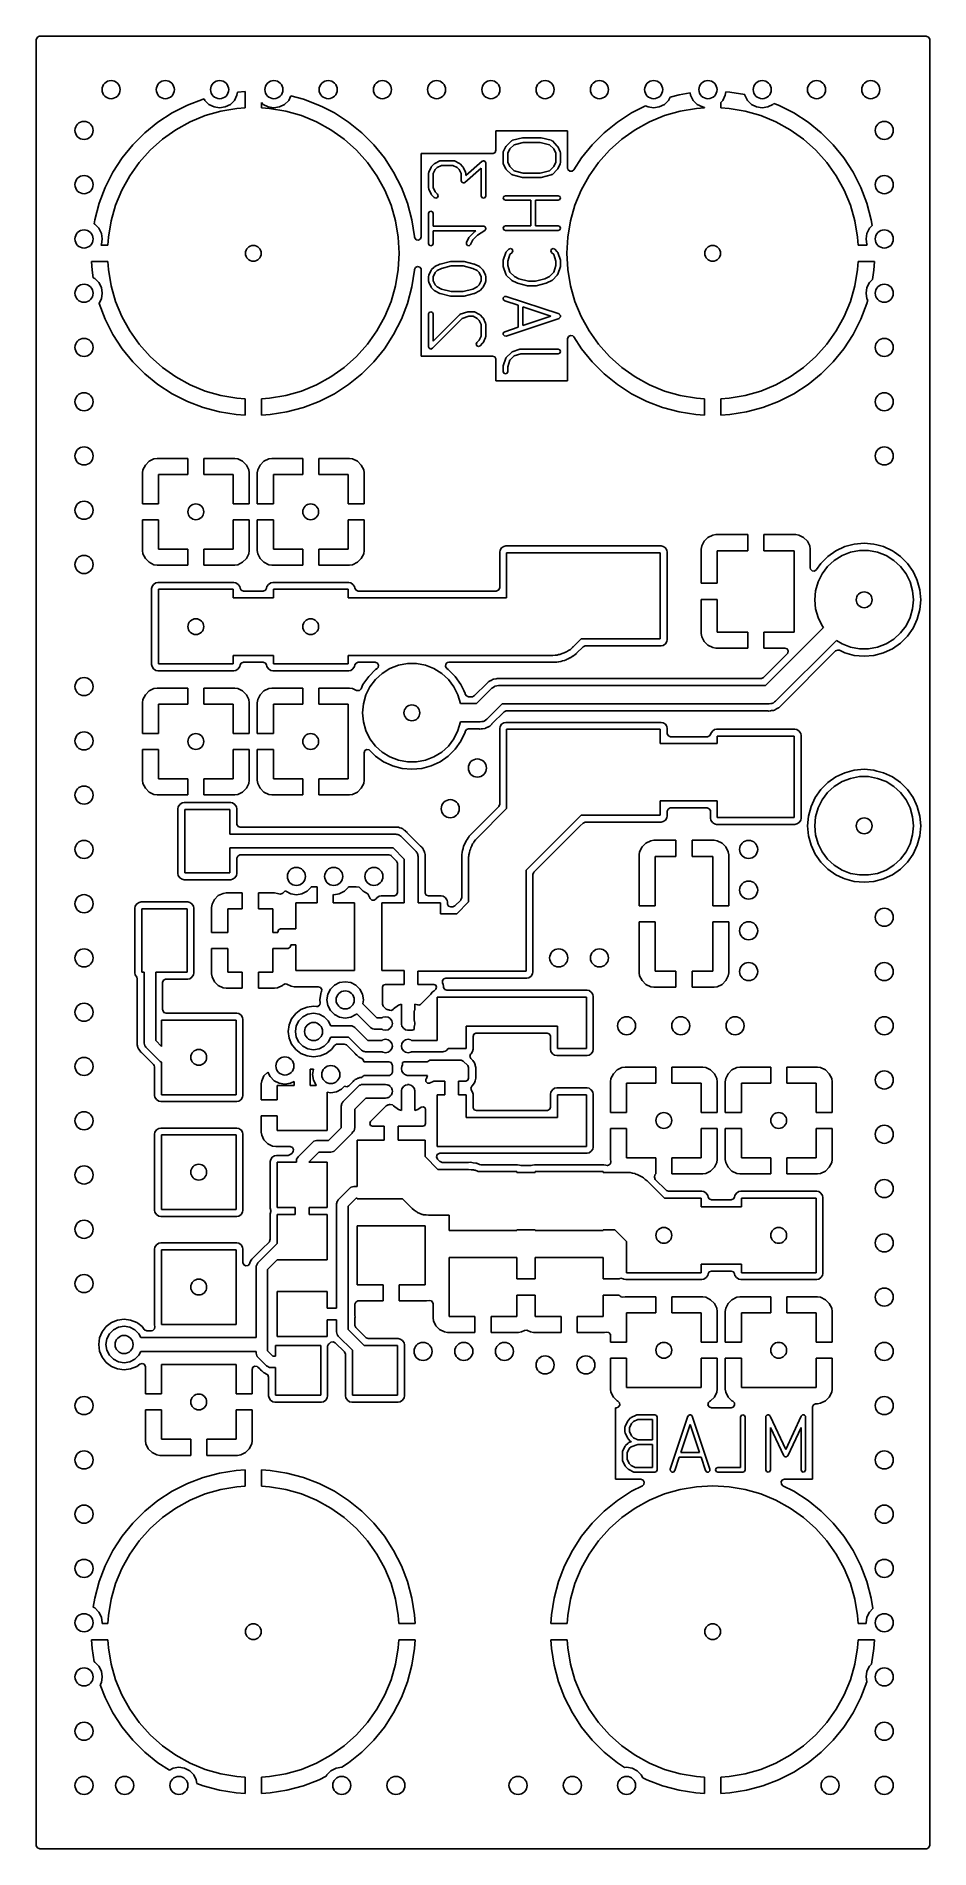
# Model space of a CAD drawing. Extents: x 5.46 to 6.24, y -4.92 to -3.35.
import ezdxf

# ---------------------------------------------------------------- set-up
doc = ezdxf.new("R2010")
doc.units = 0
doc.header["$MEASUREMENT"] = 0
doc.layers.add('BLACK', color=7, linetype='CONTINUOUS')

msp = doc.modelspace()

# ---------------------------------------------------------------- linework, layer by layer
at = {"layer": 'BLACK', "linetype": 'CONTINUOUS'}
for p, q in [((5.4582, -3.3461), (5.46, -3.345)), ((5.46, -3.345), (5.4605, -3.345)), ((5.4605, -3.345), (6.2325, -3.345)), ((6.2325, -3.345), (6.2344, -3.3457)), ((5.4575, -3.348), (5.4582, -3.3461)), ((5.4575, -3.541), (5.4575, -3.348)), ((6.2344, -3.3457), (6.2355, -3.3475)), ((6.2355, -3.3475), (6.2355, -3.348)), ((6.2355, -3.348), (6.2355, -4.92)), ((5.5891, -3.405), (5.5759, -3.4118)), ((5.6029, -3.3997), (5.5891, -3.405)), ((5.5891, -3.405), (5.5891, -3.405)), ((5.6036, -3.3995), (5.6029, -3.3997)), ((5.6043, -3.4009), (5.6036, -3.3995)), ((5.6078, -3.4044), (5.6043, -3.4009)), ((5.6123, -3.4066), (5.6078, -3.4044)), ((5.6172, -3.4074), (5.6123, -3.4066)), ((5.6221, -3.4066), (5.6172, -3.4074)), ((5.6182, -3.4102), (5.6323, -3.4078)), ((5.6265, -3.4044), (5.6221, -3.4066)), ((5.63, -3.4009), (5.6265, -3.4044)), ((5.6323, -3.3964), (5.63, -3.4009)), ((5.6327, -3.3936), (5.6323, -3.3964)), ((5.6323, -3.4078), (5.6395, -3.4074)), ((5.6395, -3.3932), (5.6327, -3.3936)), ((5.6395, -3.4074), (5.6395, -3.3932)), ((5.6395, -3.3932), (5.6395, -3.3932)), ((5.6551, -3.4044), (5.6535, -3.4028)), ((5.6535, -3.4028), (5.6535, -3.4074)), ((5.6535, -3.4074), (5.6607, -3.4078)), ((5.6595, -3.4066), (5.6551, -3.4044)), ((5.6644, -3.4074), (5.6595, -3.4066)), ((5.6607, -3.4078), (5.6748, -3.4102)), ((5.6693, -3.4066), (5.6644, -3.4074)), ((5.6737, -3.4044), (5.6693, -3.4066)), ((5.6773, -3.4009), (5.6737, -3.4044)), ((5.6793, -3.3968), (5.6773, -3.4009)), ((5.6901, -3.3997), (5.6793, -3.3968)), ((5.7027, -3.4046), (5.6901, -3.3997)), ((5.7068, -3.4066), (5.7027, -3.4046)), ((5.7072, -3.4067), (5.7068, -3.4066)), ((5.7171, -3.4118), (5.7072, -3.4067)), ((5.9881, -3.4056), (5.9759, -3.4118)), ((5.9902, -3.4066), (5.9881, -3.4056)), ((5.9951, -3.4074), (5.9902, -3.4066)), ((6, -3.4066), (5.9951, -3.4074)), ((6.0045, -3.4044), (6, -3.4066)), ((6.008, -3.4009), (6.0045, -3.4044)), ((6.0094, -3.398), (6.008, -3.4009)), ((6.0172, -3.3959), (6.0094, -3.398)), ((6.0269, -3.3944), (6.0172, -3.3959)), ((6.0172, -3.3959), (6.0172, -3.3959)), ((6.0182, -3.4102), (6.0323, -3.4078)), ((6.0273, -3.3964), (6.0269, -3.3944)), ((6.0295, -3.4009), (6.0273, -3.3964)), ((6.033, -3.4044), (6.0295, -3.4009)), ((6.0323, -3.4078), (6.0395, -3.4074)), ((6.0375, -3.4066), (6.033, -3.4044)), ((6.0395, -3.407), (6.0375, -3.4066)), ((6.0395, -3.4074), (6.0395, -3.407)), ((6.0552, -3.4009), (6.0535, -3.4026)), ((6.0535, -3.4026), (6.0535, -3.4074)), ((6.0535, -3.4074), (6.0607, -3.4078)), ((6.0575, -3.3964), (6.0552, -3.4009)), ((6.0579, -3.3934), (6.0575, -3.3964)), ((6.0613, -3.3936), (6.0579, -3.3934)), ((6.0607, -3.4078), (6.0748, -3.4102)), ((6.0744, -3.3957), (6.0613, -3.3936)), ((6.0745, -3.3964), (6.0744, -3.3957)), ((6.0768, -3.4009), (6.0745, -3.3964)), ((6.0803, -3.4044), (6.0768, -3.4009)), ((6.0847, -3.4066), (6.0803, -3.4044)), ((6.0896, -3.4074), (6.0847, -3.4066)), ((6.0945, -3.4066), (6.0896, -3.4074)), ((6.0989, -3.4044), (6.0945, -3.4066)), ((6.0998, -3.4035), (6.0989, -3.4044)), ((6.1039, -3.405), (6.0998, -3.4035)), ((6.1171, -3.4118), (6.1039, -3.405)), ((6.1039, -3.405), (6.1039, -3.405)), ((5.5635, -3.4198), (5.552, -3.4291)), ((5.5759, -3.4118), (5.5635, -3.4198)), ((5.5635, -3.4198), (5.5635, -3.4198)), ((5.5789, -3.4265), (5.5914, -3.4196)), ((5.5914, -3.4196), (5.6046, -3.4141)), ((5.6046, -3.4141), (5.6182, -3.4102)), ((5.6748, -3.4102), (5.6884, -3.4141)), ((5.6884, -3.4141), (5.7016, -3.4196)), ((5.7016, -3.4196), (5.7141, -3.4265)), ((5.7295, -3.4198), (5.7171, -3.4118)), ((5.741, -3.4291), (5.7295, -3.4198)), ((5.7295, -3.4198), (5.7295, -3.4198)), ((5.9635, -3.4198), (5.952, -3.4291)), ((5.9759, -3.4118), (5.9635, -3.4198)), ((5.9635, -3.4198), (5.9635, -3.4198)), ((5.9789, -3.4265), (5.9914, -3.4196)), ((5.9914, -3.4196), (6.0046, -3.4141)), ((6.0046, -3.4141), (6.0182, -3.4102)), ((6.0748, -3.4102), (6.0884, -3.4141)), ((6.0884, -3.4141), (6.1016, -3.4196)), ((6.1016, -3.4196), (6.1141, -3.4265)), ((6.1295, -3.4198), (6.1171, -3.4118)), ((6.141, -3.4291), (6.1295, -3.4198)), ((6.1295, -3.4198), (6.1295, -3.4198)), ((5.5416, -3.4395), (5.5323, -3.451)), ((5.552, -3.4291), (5.5416, -3.4395)), ((5.5416, -3.4395), (5.5416, -3.4395)), ((5.552, -3.4291), (5.552, -3.4291)), ((5.5567, -3.4442), (5.5673, -3.4347)), ((5.5673, -3.4347), (5.5789, -3.4265)), ((5.7141, -3.4265), (5.7257, -3.4347)), ((5.7257, -3.4347), (5.7363, -3.4442)), ((5.7514, -3.4395), (5.741, -3.4291)), ((5.741, -3.4291), (5.741, -3.4291)), ((5.7607, -3.451), (5.7514, -3.4395)), ((5.7514, -3.4395), (5.7514, -3.4395)), ((5.9202, -3.4273), (5.8578, -3.4273)), ((5.8578, -3.4273), (5.8578, -3.4442)), ((5.8668, -3.4406), (5.8712, -3.4362)), ((5.8736, -3.4394), (5.8699, -3.4431)), ((5.8712, -3.4362), (5.8717, -3.436)), ((5.8717, -3.436), (5.8721, -3.4356)), ((5.8721, -3.4356), (5.8809, -3.4335)), ((5.8816, -3.4374), (5.8736, -3.4394)), ((5.8809, -3.4335), (5.8811, -3.4335)), ((5.8811, -3.4335), (5.8814, -3.4334)), ((5.8814, -3.4334), (5.8967, -3.4334)), ((5.8964, -3.4374), (5.8816, -3.4374)), ((5.9044, -3.4394), (5.8964, -3.4374)), ((5.8967, -3.4334), (5.8969, -3.4335)), ((5.8969, -3.4335), (5.8972, -3.4335)), ((5.8972, -3.4335), (5.9059, -3.4356)), ((5.9082, -3.4431), (5.9044, -3.4394)), ((5.9059, -3.4356), (5.9064, -3.436)), ((5.9064, -3.436), (5.9069, -3.4362)), ((5.9069, -3.4362), (5.9112, -3.4406)), ((5.9202, -3.4597), (5.9202, -3.4273)), ((5.9416, -3.4395), (5.9323, -3.451)), ((5.952, -3.4291), (5.9416, -3.4395)), ((5.9416, -3.4395), (5.9416, -3.4395)), ((5.952, -3.4291), (5.952, -3.4291)), ((5.9567, -3.4442), (5.9673, -3.4347)), ((5.9673, -3.4347), (5.9789, -3.4265)), ((6.1141, -3.4265), (6.1257, -3.4347)), ((6.1257, -3.4347), (6.1363, -3.4442)), ((6.1514, -3.4395), (6.141, -3.4291)), ((6.141, -3.4291), (6.141, -3.4291)), ((6.1607, -3.451), (6.1514, -3.4395)), ((6.1514, -3.4395), (6.1514, -3.4395)), ((5.5323, -3.451), (5.5243, -3.4634)), ((5.5323, -3.451), (5.5323, -3.451)), ((5.539, -3.4664), (5.5472, -3.4548)), ((5.5472, -3.4548), (5.5567, -3.4442)), ((5.7363, -3.4442), (5.7458, -3.4548)), ((5.7458, -3.4548), (5.754, -3.4664)), ((5.7687, -3.4634), (5.7607, -3.451)), ((5.7607, -3.451), (5.7607, -3.451)), ((5.8549, -3.4472), (5.7928, -3.4472)), ((5.7928, -3.4472), (5.7928, -3.5196)), ((5.8043, -3.456), (5.8045, -3.4558)), ((5.8045, -3.4558), (5.8089, -3.4536)), ((5.8089, -3.4536), (5.8093, -3.4536)), ((5.8093, -3.4536), (5.8098, -3.4534)), ((5.8098, -3.4534), (5.8207, -3.4534)), ((5.8207, -3.4534), (5.8212, -3.4536)), ((5.8212, -3.4536), (5.8216, -3.4536)), ((5.8216, -3.4536), (5.826, -3.4558)), ((5.826, -3.4558), (5.8262, -3.456)), ((5.8315, -3.4663), (5.8457, -3.4539)), ((5.8457, -3.4539), (5.8464, -3.4537)), ((5.8464, -3.4537), (5.847, -3.4534)), ((5.847, -3.4534), (5.8471, -3.4534)), ((5.8471, -3.4534), (5.8472, -3.4534)), ((5.8472, -3.4534), (5.8478, -3.4537)), ((5.8478, -3.4537), (5.8484, -3.454)), ((5.8484, -3.454), (5.8485, -3.454)), ((5.8485, -3.454), (5.8485, -3.4541)), ((5.8485, -3.4541), (5.8487, -3.4547)), ((5.8487, -3.4547), (5.849, -3.4554)), ((5.849, -3.4554), (5.849, -3.4839)), ((5.8554, -3.4472), (5.8549, -3.4472)), ((5.8571, -3.4462), (5.8554, -3.4472)), ((5.8578, -3.4442), (5.8571, -3.4462)), ((5.864, -3.4463), (5.8642, -3.4459)), ((5.864, -3.4551), (5.864, -3.4463)), ((5.8642, -3.4555), (5.864, -3.4551)), ((5.8642, -3.4455), (5.8664, -3.4411)), ((5.8642, -3.4459), (5.8642, -3.4455)), ((5.8642, -3.456), (5.8642, -3.4555)), ((5.8664, -3.4411), (5.8667, -3.4409)), ((5.8667, -3.4409), (5.8668, -3.4406)), ((5.8699, -3.4431), (5.868, -3.4468)), ((5.868, -3.4468), (5.868, -3.4546)), ((5.868, -3.4546), (5.8699, -3.4583)), ((5.91, -3.4468), (5.9082, -3.4431)), ((5.9082, -3.4583), (5.91, -3.4546)), ((5.91, -3.4546), (5.91, -3.4468)), ((5.9112, -3.4406), (5.9114, -3.4409)), ((5.9114, -3.4409), (5.9116, -3.4411)), ((5.9116, -3.4411), (5.9138, -3.4455)), ((5.9138, -3.4455), (5.9138, -3.4459)), ((5.9138, -3.4459), (5.914, -3.4463)), ((5.914, -3.4551), (5.9138, -3.4555)), ((5.9138, -3.4555), (5.9138, -3.456)), ((5.914, -3.4463), (5.914, -3.4551)), ((5.9323, -3.451), (5.9256, -3.4613)), ((5.9323, -3.451), (5.9323, -3.451)), ((5.939, -3.4664), (5.9472, -3.4548)), ((5.9472, -3.4548), (5.9567, -3.4442)), ((6.1363, -3.4442), (6.1458, -3.4548)), ((6.1458, -3.4548), (6.154, -3.4664)), ((6.1687, -3.4634), (6.1607, -3.451)), ((6.1607, -3.451), (6.1607, -3.451)), ((5.5243, -3.4634), (5.5175, -3.4766)), ((5.5321, -3.4789), (5.539, -3.4664)), ((5.754, -3.4664), (5.7609, -3.4789)), ((5.7755, -3.4766), (5.7687, -3.4634)), ((5.799, -3.4642), (5.7992, -3.4637)), ((5.799, -3.4773), (5.799, -3.4642)), ((5.7992, -3.4633), (5.8014, -3.4589)), ((5.7992, -3.4637), (5.7992, -3.4633)), ((5.8014, -3.4589), (5.8017, -3.4587)), ((5.8017, -3.4587), (5.8018, -3.4584)), ((5.8018, -3.4584), (5.804, -3.4562)), ((5.8049, -3.461), (5.803, -3.4646)), ((5.803, -3.4646), (5.803, -3.4768)), ((5.804, -3.4562), (5.8043, -3.456)), ((5.8066, -3.4592), (5.8049, -3.461)), ((5.8103, -3.4574), (5.8066, -3.4592)), ((5.8203, -3.4574), (5.8103, -3.4574)), ((5.8239, -3.4592), (5.8203, -3.4574)), ((5.8257, -3.461), (5.8239, -3.4592)), ((5.8275, -3.4646), (5.8257, -3.461)), ((5.8262, -3.456), (5.8265, -3.4562)), ((5.8265, -3.4562), (5.8287, -3.4584)), ((5.8275, -3.4707), (5.8275, -3.4646)), ((5.8278, -3.4714), (5.8275, -3.4707)), ((5.828, -3.472), (5.8278, -3.4714)), ((5.8287, -3.4584), (5.8288, -3.4587)), ((5.8288, -3.4587), (5.8291, -3.4589)), ((5.8291, -3.4589), (5.8313, -3.4633)), ((5.845, -3.4598), (5.8308, -3.4722)), ((5.8313, -3.4633), (5.8313, -3.4637)), ((5.8313, -3.4637), (5.8315, -3.4642)), ((5.8315, -3.4642), (5.8315, -3.4663)), ((5.845, -3.4839), (5.845, -3.4598)), ((5.8664, -3.4604), (5.8642, -3.456)), ((5.8667, -3.4606), (5.8664, -3.4604)), ((5.8668, -3.4609), (5.8667, -3.4606)), ((5.8712, -3.4653), (5.8668, -3.4609)), ((5.8699, -3.4583), (5.8736, -3.4621)), ((5.8717, -3.4655), (5.8712, -3.4653)), ((5.8721, -3.4658), (5.8717, -3.4655)), ((5.8809, -3.468), (5.8721, -3.4658)), ((5.8736, -3.4621), (5.8816, -3.4641)), ((5.8811, -3.468), (5.8809, -3.468)), ((5.8814, -3.4681), (5.8811, -3.468)), ((5.8967, -3.4681), (5.8814, -3.4681)), ((5.8816, -3.4641), (5.8964, -3.4641)), ((5.8964, -3.4641), (5.9044, -3.4621)), ((5.8969, -3.468), (5.8967, -3.4681)), ((5.8972, -3.468), (5.8969, -3.468)), ((5.9059, -3.4658), (5.8972, -3.468)), ((5.9044, -3.4621), (5.9082, -3.4583)), ((5.9064, -3.4655), (5.9059, -3.4658)), ((5.9069, -3.4653), (5.9064, -3.4655)), ((5.9112, -3.4609), (5.9069, -3.4653)), ((5.9114, -3.4606), (5.9112, -3.4609)), ((5.9116, -3.4604), (5.9114, -3.4606)), ((5.9138, -3.456), (5.9116, -3.4604)), ((5.9205, -3.461), (5.9202, -3.4597)), ((5.922, -3.4624), (5.9205, -3.461)), ((5.924, -3.4625), (5.922, -3.4624)), ((5.9256, -3.4613), (5.924, -3.4625)), ((5.9321, -3.4789), (5.939, -3.4664)), ((6.154, -3.4664), (6.1609, -3.4789)), ((6.1755, -3.4766), (6.1687, -3.4634)), ((5.5175, -3.4766), (5.5122, -3.4904)), ((5.5175, -3.4766), (5.5175, -3.4766)), ((5.5266, -3.4921), (5.5321, -3.4789)), ((5.7609, -3.4789), (5.7664, -3.4921)), ((5.7808, -3.4904), (5.7755, -3.4766)), ((5.7755, -3.4766), (5.7755, -3.4766)), ((5.7992, -3.4777), (5.799, -3.4773)), ((5.7992, -3.4782), (5.7992, -3.4777)), ((5.8014, -3.4826), (5.7992, -3.4782)), ((5.8017, -3.4828), (5.8014, -3.4826)), ((5.8018, -3.4831), (5.8017, -3.4828)), ((5.804, -3.4853), (5.8018, -3.4831)), ((5.803, -3.4768), (5.8049, -3.4805)), ((5.8054, -3.4859), (5.804, -3.4853)), ((5.8049, -3.4805), (5.8068, -3.4825)), ((5.8068, -3.4853), (5.8054, -3.4859)), ((5.8068, -3.4825), (5.8074, -3.4839)), ((5.8074, -3.4839), (5.8068, -3.4853)), ((5.8281, -3.4721), (5.828, -3.472)), ((5.8287, -3.4724), (5.8281, -3.4721)), ((5.8281, -3.4721), (5.8281, -3.4721)), ((5.8294, -3.4727), (5.8287, -3.4724)), ((5.8295, -3.4727), (5.8294, -3.4727)), ((5.8294, -3.4727), (5.8294, -3.4727)), ((5.8301, -3.4725), (5.8295, -3.4727)), ((5.8308, -3.4722), (5.8301, -3.4725)), ((5.8456, -3.4853), (5.845, -3.4839)), ((5.847, -3.4859), (5.8456, -3.4853)), ((5.8484, -3.4853), (5.847, -3.4859)), ((5.849, -3.4839), (5.8484, -3.4853)), ((5.864, -3.4858), (5.8646, -3.4844)), ((5.8646, -3.4872), (5.864, -3.4858)), ((5.8646, -3.4844), (5.866, -3.4838)), ((5.866, -3.4878), (5.8646, -3.4872)), ((5.866, -3.4838), (5.912, -3.4838)), ((5.912, -3.4838), (5.9134, -3.4844)), ((5.9134, -3.4872), (5.912, -3.4878)), ((5.9134, -3.4844), (5.914, -3.4858)), ((5.914, -3.4858), (5.9134, -3.4872)), ((5.9266, -3.4921), (5.9321, -3.4789)), ((6.1609, -3.4789), (6.1664, -3.4921)), ((6.1808, -3.4904), (6.1755, -3.4766)), ((6.1755, -3.4766), (6.1755, -3.4766)), ((5.5122, -3.4904), (5.5084, -3.5047)), ((5.5227, -3.5057), (5.5266, -3.4921)), ((5.7664, -3.4921), (5.7703, -3.5057)), ((5.7846, -3.5047), (5.7808, -3.4904)), ((5.799, -3.4992), (5.7996, -3.4978)), ((5.799, -3.5255), (5.799, -3.4992)), ((5.7996, -3.4978), (5.801, -3.4972)), ((5.801, -3.4972), (5.8024, -3.4978)), ((5.8024, -3.4978), (5.803, -3.4992)), ((5.803, -3.4992), (5.803, -3.5103)), ((5.8881, -3.4878), (5.866, -3.4878)), ((5.8881, -3.5101), (5.8881, -3.4878)), ((5.912, -3.4878), (5.8921, -3.4878)), ((5.8921, -3.4878), (5.8921, -3.5101)), ((5.9227, -3.5057), (5.9266, -3.4921)), ((6.1664, -3.4921), (6.1703, -3.5057)), ((6.1846, -3.5047), (6.1808, -3.4904)), ((5.5084, -3.5047), (5.5078, -3.5083)), ((5.5078, -3.5083), (5.5084, -3.5086)), ((5.5084, -3.5047), (5.5084, -3.5047)), ((5.5084, -3.5086), (5.5119, -3.5121)), ((5.5119, -3.5121), (5.5142, -3.5166)), ((5.5142, -3.5166), (5.5149, -3.5215)), ((5.5203, -3.5198), (5.5227, -3.5057)), ((5.7703, -3.5057), (5.7727, -3.5198)), ((5.7869, -3.5192), (5.7846, -3.5047)), ((5.7846, -3.5047), (5.7846, -3.5047)), ((5.803, -3.5103), (5.847, -3.5103)), ((5.8404, -3.5143), (5.803, -3.5143)), ((5.803, -3.5143), (5.803, -3.5255)), ((5.8347, -3.5197), (5.839, -3.5153)), ((5.8417, -3.5183), (5.8377, -3.5223)), ((5.839, -3.5153), (5.8392, -3.5152)), ((5.8392, -3.5152), (5.8393, -3.5151)), ((5.8393, -3.5151), (5.8404, -3.5143)), ((5.8481, -3.514), (5.8417, -3.5183)), ((5.847, -3.5103), (5.8472, -3.5104)), ((5.8472, -3.5104), (5.8474, -3.5104)), ((5.8474, -3.5104), (5.8479, -3.5107)), ((5.8479, -3.5107), (5.8484, -3.5109)), ((5.8482, -3.5138), (5.8481, -3.514)), ((5.8484, -3.5138), (5.8482, -3.5138)), ((5.8484, -3.5109), (5.8485, -3.5111)), ((5.8487, -3.5132), (5.8484, -3.5138)), ((5.8485, -3.5111), (5.8487, -3.5112)), ((5.8487, -3.5112), (5.8488, -3.5118)), ((5.849, -3.5127), (5.8487, -3.5132)), ((5.8488, -3.5118), (5.849, -3.5123)), ((5.849, -3.5123), (5.8489, -3.5125)), ((5.8489, -3.5125), (5.849, -3.5127)), ((5.864, -3.5121), (5.8646, -3.5106)), ((5.8646, -3.5135), (5.864, -3.5121)), ((5.8646, -3.5106), (5.866, -3.5101)), ((5.866, -3.5141), (5.8646, -3.5135)), ((5.866, -3.5101), (5.8881, -3.5101)), ((5.8901, -3.5141), (5.866, -3.5141)), ((5.912, -3.5141), (5.8901, -3.5141)), ((5.8921, -3.5101), (5.912, -3.5101)), ((5.912, -3.5101), (5.9134, -3.5106)), ((5.9134, -3.5135), (5.912, -3.5141)), ((5.9134, -3.5106), (5.914, -3.5121)), ((5.914, -3.5121), (5.9134, -3.5135)), ((5.9203, -3.5198), (5.9227, -3.5057)), ((6.1703, -3.5057), (6.1727, -3.5198)), ((6.18, -3.5215), (6.1808, -3.5166)), ((6.1808, -3.5166), (6.1831, -3.5121)), ((6.1831, -3.5121), (6.1854, -3.5098)), ((6.1854, -3.5098), (6.1846, -3.5047)), ((6.1846, -3.5047), (6.1846, -3.5047)), ((5.5142, -3.5264), (5.5138, -3.527)), ((5.5138, -3.527), (5.5199, -3.527)), ((5.5149, -3.5215), (5.5142, -3.5264)), ((5.5199, -3.527), (5.5203, -3.5198)), ((5.7727, -3.5198), (5.7735, -3.534)), ((5.7735, -3.534), (5.7727, -3.5482)), ((5.7869, -3.5198), (5.7869, -3.5192)), ((5.7871, -3.5206), (5.7869, -3.5198)), ((5.7884, -3.5222), (5.7871, -3.5206)), ((5.7904, -3.5225), (5.7884, -3.5222)), ((5.7921, -3.5215), (5.7904, -3.5225)), ((5.7928, -3.5196), (5.7921, -3.5215)), ((5.7996, -3.5269), (5.799, -3.5255)), ((5.801, -3.5275), (5.7996, -3.5269)), ((5.8024, -3.5269), (5.801, -3.5275)), ((5.803, -3.5255), (5.8024, -3.5269)), ((5.832, -3.5261), (5.8321, -3.5246)), ((5.833, -3.5273), (5.832, -3.5261)), ((5.8321, -3.5246), (5.8343, -3.5202)), ((5.8345, -3.5274), (5.833, -3.5273)), ((5.8343, -3.5202), (5.8345, -3.52)), ((5.8345, -3.52), (5.8347, -3.5197)), ((5.8357, -3.5264), (5.8345, -3.5274)), ((5.8377, -3.5223), (5.8357, -3.5264)), ((5.8641, -3.5399), (5.8663, -3.5333)), ((5.8663, -3.5333), (5.8666, -3.533)), ((5.8666, -3.533), (5.8668, -3.5326)), ((5.8668, -3.5326), (5.869, -3.5304)), ((5.869, -3.5304), (5.8704, -3.5298)), ((5.8718, -3.5332), (5.87, -3.535)), ((5.8704, -3.5298), (5.8718, -3.5304)), ((5.8718, -3.5304), (5.8724, -3.5318)), ((5.8724, -3.5318), (5.8718, -3.5332)), ((5.9056, -3.5318), (5.9062, -3.5304)), ((5.9062, -3.5332), (5.9056, -3.5318)), ((5.9062, -3.5304), (5.9076, -3.5298)), ((5.9081, -3.535), (5.9062, -3.5332)), ((5.9076, -3.5298), (5.9091, -3.5304)), ((5.9091, -3.5304), (5.9112, -3.5326)), ((5.9112, -3.5326), (5.9114, -3.533)), ((5.9114, -3.533), (5.9117, -3.5333)), ((5.9117, -3.5333), (5.9139, -3.5399)), ((5.9195, -3.534), (5.9203, -3.5198)), ((5.9203, -3.5482), (5.9195, -3.534)), ((6.1727, -3.5198), (6.1731, -3.527)), ((6.1731, -3.527), (6.1811, -3.527)), ((6.1808, -3.5264), (6.18, -3.5215)), ((6.1811, -3.527), (6.1808, -3.5264)), ((5.4575, -3.7928), (5.4575, -3.541)), ((5.5199, -3.541), (5.5057, -3.541)), ((5.5057, -3.541), (5.5061, -3.5488)), ((5.5061, -3.5488), (5.5071, -3.5552)), ((5.5203, -3.5482), (5.5199, -3.541)), ((5.5227, -3.5623), (5.5203, -3.5482)), ((5.7727, -3.5482), (5.7703, -3.5623)), ((5.7846, -3.5633), (5.7869, -3.5488)), ((5.7869, -3.5482), (5.7877, -3.5464)), ((5.7869, -3.5488), (5.7869, -3.5482)), ((5.7877, -3.5464), (5.7895, -3.5455)), ((5.7895, -3.5455), (5.7915, -3.5459)), ((5.7915, -3.5459), (5.7927, -3.5475)), ((5.7927, -3.5475), (5.7928, -3.5484)), ((5.7928, -3.5484), (5.7928, -3.6235)), ((5.7992, -3.5531), (5.8014, -3.5487)), ((5.8014, -3.5487), (5.8017, -3.5485)), ((5.8017, -3.5485), (5.8018, -3.5482)), ((5.8018, -3.5482), (5.804, -3.546)), ((5.804, -3.546), (5.8043, -3.5459)), ((5.8043, -3.5459), (5.8045, -3.5456)), ((5.8045, -3.5456), (5.8089, -3.5434)), ((5.8066, -3.549), (5.8049, -3.5508)), ((5.8105, -3.5471), (5.8066, -3.549)), ((5.8089, -3.5434), (5.8091, -3.5434)), ((5.8091, -3.5434), (5.8093, -3.5433)), ((5.8093, -3.5433), (5.8181, -3.5411)), ((5.8188, -3.545), (5.8105, -3.5471)), ((5.8181, -3.5411), (5.8183, -3.5411)), ((5.8183, -3.5411), (5.8185, -3.541)), ((5.8185, -3.541), (5.8295, -3.541)), ((5.8292, -3.545), (5.8188, -3.545)), ((5.8376, -3.5471), (5.8292, -3.545)), ((5.8295, -3.541), (5.8297, -3.5411)), ((5.8297, -3.5411), (5.83, -3.5411)), ((5.83, -3.5411), (5.8387, -3.5433)), ((5.8415, -3.549), (5.8376, -3.5471)), ((5.8387, -3.5433), (5.8389, -3.5434)), ((5.8389, -3.5434), (5.8392, -3.5434)), ((5.8392, -3.5434), (5.8435, -3.5456)), ((5.8432, -3.5508), (5.8415, -3.549)), ((5.8435, -3.5456), (5.8437, -3.5459)), ((5.8437, -3.5459), (5.8441, -3.546)), ((5.8441, -3.546), (5.8462, -3.5482)), ((5.8462, -3.5482), (5.8464, -3.5485)), ((5.8464, -3.5485), (5.8466, -3.5487)), ((5.8466, -3.5487), (5.8488, -3.5531)), ((5.864, -3.5405), (5.8641, -3.5402)), ((5.864, -3.5449), (5.864, -3.5405)), ((5.8641, -3.5452), (5.864, -3.5449)), ((5.8641, -3.5402), (5.8641, -3.5399)), ((5.8641, -3.5455), (5.8641, -3.5452)), ((5.8663, -3.5521), (5.8641, -3.5455)), ((5.87, -3.535), (5.868, -3.5409)), ((5.868, -3.5409), (5.868, -3.5446)), ((5.868, -3.5446), (5.87, -3.5504)), ((5.87, -3.5504), (5.8738, -3.5542)), ((5.9043, -3.5542), (5.9081, -3.5504)), ((5.91, -3.5409), (5.9081, -3.535)), ((5.9081, -3.5504), (5.91, -3.5446)), ((5.91, -3.5446), (5.91, -3.5409)), ((5.9139, -3.5455), (5.9117, -3.5521)), ((5.9139, -3.5399), (5.9139, -3.5402)), ((5.9139, -3.5402), (5.914, -3.5405)), ((5.914, -3.5449), (5.9139, -3.5452)), ((5.9139, -3.5452), (5.9139, -3.5455)), ((5.914, -3.5405), (5.914, -3.5449)), ((5.9227, -3.5623), (5.9203, -3.5482)), ((6.1727, -3.5482), (6.1703, -3.5623)), ((6.1731, -3.541), (6.1727, -3.5482)), ((6.1873, -3.541), (6.1731, -3.541)), ((6.1856, -3.5568), (6.1869, -3.5488)), ((6.1869, -3.5488), (6.1873, -3.541)), ((5.5071, -3.5552), (5.5084, -3.5559)), ((5.5084, -3.5559), (5.5119, -3.5594)), ((5.5119, -3.5594), (5.5142, -3.5638)), ((5.5142, -3.5638), (5.5149, -3.5687)), ((5.5266, -3.5759), (5.5227, -3.5623)), ((5.7703, -3.5623), (5.7664, -3.5759)), ((5.7808, -3.5776), (5.7846, -3.5633)), ((5.7846, -3.5633), (5.7846, -3.5633)), ((5.799, -3.554), (5.7992, -3.5535)), ((5.799, -3.5583), (5.799, -3.554)), ((5.7992, -3.5588), (5.799, -3.5583)), ((5.7992, -3.5535), (5.7992, -3.5531)), ((5.7992, -3.5592), (5.7992, -3.5588)), ((5.8014, -3.5636), (5.7992, -3.5592)), ((5.8017, -3.5638), (5.8014, -3.5636)), ((5.8018, -3.5641), (5.8017, -3.5638)), ((5.804, -3.5663), (5.8018, -3.5641)), ((5.8049, -3.5508), (5.803, -3.5544)), ((5.803, -3.5544), (5.803, -3.5579)), ((5.803, -3.5579), (5.8049, -3.5615)), ((5.8049, -3.5615), (5.8066, -3.5633)), ((5.8066, -3.5633), (5.8105, -3.5652)), ((5.8105, -3.5652), (5.8188, -3.5673)), ((5.8292, -3.5673), (5.8376, -3.5652)), ((5.8376, -3.5652), (5.8415, -3.5633)), ((5.8415, -3.5633), (5.8432, -3.5615)), ((5.845, -3.5544), (5.8432, -3.5508)), ((5.8432, -3.5615), (5.845, -3.5579)), ((5.8462, -3.5641), (5.8441, -3.5663)), ((5.845, -3.5579), (5.845, -3.5544)), ((5.8464, -3.5638), (5.8462, -3.5641)), ((5.8466, -3.5636), (5.8464, -3.5638)), ((5.8488, -3.5592), (5.8466, -3.5636)), ((5.8488, -3.5531), (5.8488, -3.5535)), ((5.8488, -3.5535), (5.849, -3.554)), ((5.849, -3.5583), (5.8488, -3.5588)), ((5.8488, -3.5588), (5.8488, -3.5592)), ((5.849, -3.554), (5.849, -3.5583)), ((5.8666, -3.5525), (5.8663, -3.5521)), ((5.8668, -3.5529), (5.8666, -3.5525)), ((5.8712, -3.5573), (5.8668, -3.5529)), ((5.8715, -3.5574), (5.8712, -3.5573)), ((5.8717, -3.5577), (5.8715, -3.5574)), ((5.8761, -3.5598), (5.8717, -3.5577)), ((5.8738, -3.5542), (5.8777, -3.5562)), ((5.8763, -3.5599), (5.8761, -3.5598)), ((5.8765, -3.56), (5.8763, -3.5599)), ((5.8852, -3.5622), (5.8765, -3.56)), ((5.8777, -3.5562), (5.886, -3.5583)), ((5.8855, -3.5622), (5.8852, -3.5622)), ((5.8857, -3.5623), (5.8855, -3.5622)), ((5.8923, -3.5623), (5.8857, -3.5623)), ((5.886, -3.5583), (5.8921, -3.5583)), ((5.8921, -3.5583), (5.9004, -3.5562)), ((5.8925, -3.5622), (5.8923, -3.5623)), ((5.8928, -3.5622), (5.8925, -3.5622)), ((5.9016, -3.56), (5.8928, -3.5622)), ((5.9004, -3.5562), (5.9043, -3.5542)), ((5.9017, -3.5599), (5.9016, -3.56)), ((5.902, -3.5598), (5.9017, -3.5599)), ((5.9063, -3.5577), (5.902, -3.5598)), ((5.9066, -3.5574), (5.9063, -3.5577)), ((5.9069, -3.5573), (5.9066, -3.5574)), ((5.9112, -3.5529), (5.9069, -3.5573)), ((5.9114, -3.5525), (5.9112, -3.5529)), ((5.9117, -3.5521), (5.9114, -3.5525)), ((5.9266, -3.5759), (5.9227, -3.5623)), ((6.1703, -3.5623), (6.1664, -3.5759)), ((6.18, -3.5687), (6.1808, -3.5638)), ((6.1808, -3.5638), (6.1831, -3.5594)), ((6.1831, -3.5594), (6.1856, -3.5568)), ((5.5142, -3.5736), (5.5122, -3.5774)), ((5.5122, -3.5774), (5.5122, -3.5776)), ((5.5122, -3.5776), (5.5175, -3.5914)), ((5.5149, -3.5687), (5.5142, -3.5736)), ((5.5321, -3.5891), (5.5266, -3.5759)), ((5.7664, -3.5759), (5.7609, -3.5891)), ((5.7755, -3.5914), (5.7808, -3.5776)), ((5.8043, -3.5665), (5.804, -3.5663)), ((5.8045, -3.5667), (5.8043, -3.5665)), ((5.8089, -3.5689), (5.8045, -3.5667)), ((5.8091, -3.5689), (5.8089, -3.5689)), ((5.8093, -3.569), (5.8091, -3.5689)), ((5.8181, -3.5712), (5.8093, -3.569)), ((5.8183, -3.5712), (5.8181, -3.5712)), ((5.8185, -3.5713), (5.8183, -3.5712)), ((5.8295, -3.5713), (5.8185, -3.5713)), ((5.8188, -3.5673), (5.8292, -3.5673)), ((5.8297, -3.5712), (5.8295, -3.5713)), ((5.83, -3.5712), (5.8297, -3.5712)), ((5.8387, -3.569), (5.83, -3.5712)), ((5.8389, -3.5689), (5.8387, -3.569)), ((5.8392, -3.5689), (5.8389, -3.5689)), ((5.8435, -3.5667), (5.8392, -3.5689)), ((5.8437, -3.5665), (5.8435, -3.5667)), ((5.8441, -3.5663), (5.8437, -3.5665)), ((5.8641, -3.5728), (5.8651, -3.5716)), ((5.8642, -3.5743), (5.8641, -3.5728)), ((5.8654, -3.5753), (5.8642, -3.5743)), ((5.8651, -3.5716), (5.8666, -3.5715)), ((5.8772, -3.5792), (5.8654, -3.5753)), ((5.8666, -3.5715), (5.9127, -3.5868)), ((5.8772, -3.5982), (5.8772, -3.5792)), ((5.9057, -3.5887), (5.8812, -3.5805)), ((5.8812, -3.5805), (5.8812, -3.5969)), ((5.9321, -3.5891), (5.9266, -3.5759)), ((6.1664, -3.5759), (6.1609, -3.5891)), ((6.1755, -3.5914), (6.1808, -3.5776)), ((6.1808, -3.5736), (6.18, -3.5687)), ((6.1815, -3.5749), (6.1808, -3.5736)), ((6.1808, -3.5776), (6.1815, -3.5749)), ((5.5175, -3.5914), (5.5175, -3.5914)), ((5.5175, -3.5914), (5.5243, -3.6046)), ((5.539, -3.6016), (5.5321, -3.5891)), ((5.7609, -3.5891), (5.754, -3.6016)), ((5.7687, -3.6046), (5.7755, -3.5914)), ((5.7755, -3.5914), (5.7755, -3.5914)), ((5.799, -3.5868), (5.7996, -3.5854)), ((5.799, -3.6153), (5.799, -3.5868)), ((5.7996, -3.5854), (5.801, -3.5848)), ((5.801, -3.5848), (5.8024, -3.5854)), ((5.8024, -3.5854), (5.803, -3.5868)), ((5.8284, -3.5908), (5.8024, -3.6167)), ((5.803, -3.5868), (5.803, -3.6105)), ((5.803, -3.6105), (5.8259, -3.5876)), ((5.8259, -3.5876), (5.8263, -3.5874)), ((5.8263, -3.5874), (5.8267, -3.5871)), ((5.8267, -3.5871), (5.8332, -3.5849)), ((5.8342, -3.5888), (5.8284, -3.5908)), ((5.8332, -3.5849), (5.8336, -3.5849)), ((5.8336, -3.5849), (5.8339, -3.5848)), ((5.8339, -3.5848), (5.8383, -3.5848)), ((5.8378, -3.5888), (5.8342, -3.5888)), ((5.8415, -3.5907), (5.8378, -3.5888)), ((5.8383, -3.5848), (5.8387, -3.585)), ((5.8387, -3.585), (5.8392, -3.585)), ((5.8392, -3.585), (5.8435, -3.5872)), ((5.8432, -3.5924), (5.8415, -3.5907)), ((5.845, -3.5961), (5.8432, -3.5924)), ((5.8435, -3.5872), (5.8437, -3.5875)), ((5.8437, -3.5875), (5.8441, -3.5876)), ((5.8441, -3.5876), (5.8462, -3.5898)), ((5.845, -3.6061), (5.845, -3.5961)), ((5.8462, -3.5898), (5.8464, -3.5901)), ((5.8464, -3.5901), (5.8466, -3.5903)), ((5.8466, -3.5903), (5.8488, -3.5947)), ((5.8488, -3.5947), (5.8488, -3.5952)), ((5.8488, -3.5952), (5.849, -3.5956)), ((5.849, -3.5956), (5.849, -3.6065)), ((5.9127, -3.5906), (5.8666, -3.606)), ((5.8812, -3.5969), (5.9057, -3.5887)), ((5.9127, -3.5868), (5.9128, -3.5869)), ((5.9128, -3.5905), (5.9127, -3.5906)), ((5.9128, -3.5869), (5.9129, -3.5869)), ((5.9129, -3.5905), (5.9128, -3.5905)), ((5.9129, -3.5869), (5.9133, -3.5874)), ((5.9133, -3.59), (5.9129, -3.5905)), ((5.9133, -3.5874), (5.9138, -3.5878)), ((5.9138, -3.5896), (5.9133, -3.59)), ((5.9138, -3.5878), (5.9138, -3.588)), ((5.9138, -3.588), (5.9139, -3.5881)), ((5.9139, -3.5894), (5.9138, -3.5895)), ((5.9138, -3.5895), (5.9138, -3.5896)), ((5.9139, -3.5881), (5.9139, -3.5887)), ((5.9139, -3.5887), (5.9139, -3.5894)), ((5.939, -3.6016), (5.9321, -3.5891)), ((6.1609, -3.5891), (6.154, -3.6016)), ((6.1687, -3.6046), (6.1755, -3.5914)), ((6.1755, -3.5914), (6.1755, -3.5914)), ((5.5243, -3.6046), (5.5323, -3.617)), ((5.5472, -3.6132), (5.539, -3.6016)), ((5.5567, -3.6238), (5.5472, -3.6132)), ((5.7458, -3.6132), (5.7363, -3.6238)), ((5.754, -3.6016), (5.7458, -3.6132)), ((5.7607, -3.617), (5.7687, -3.6046)), ((5.8406, -3.6131), (5.8412, -3.6117)), ((5.8412, -3.6145), (5.8406, -3.6131)), ((5.8412, -3.6117), (5.8432, -3.6097)), ((5.8432, -3.6097), (5.845, -3.6061)), ((5.8462, -3.6123), (5.8441, -3.6145)), ((5.8464, -3.612), (5.8462, -3.6123)), ((5.8466, -3.6118), (5.8464, -3.612)), ((5.8488, -3.6074), (5.8466, -3.6118)), ((5.849, -3.6065), (5.8488, -3.607)), ((5.8488, -3.607), (5.8488, -3.6074)), ((5.8641, -3.6047), (5.8642, -3.6032)), ((5.8651, -3.6058), (5.8641, -3.6047)), ((5.8642, -3.6032), (5.8654, -3.6022)), ((5.8666, -3.606), (5.8651, -3.6058)), ((5.8654, -3.6022), (5.8772, -3.5982)), ((5.9202, -3.6083), (5.9209, -3.6064)), ((5.9202, -3.6451), (5.9202, -3.6083)), ((5.9209, -3.6064), (5.9226, -3.6054)), ((5.9226, -3.6054), (5.9246, -3.6058)), ((5.9246, -3.6058), (5.9256, -3.6067)), ((5.9256, -3.6067), (5.9323, -3.617)), ((5.9472, -3.6132), (5.939, -3.6016)), ((5.9567, -3.6238), (5.9472, -3.6132)), ((6.1458, -3.6132), (6.1363, -3.6238)), ((6.154, -3.6016), (6.1458, -3.6132)), ((6.1607, -3.617), (6.1687, -3.6046)), ((5.5323, -3.617), (5.5323, -3.617)), ((5.5323, -3.617), (5.5416, -3.6285)), ((5.5416, -3.6285), (5.5416, -3.6285)), ((5.5416, -3.6285), (5.552, -3.6389)), ((5.5673, -3.6333), (5.5567, -3.6238)), ((5.7363, -3.6238), (5.7257, -3.6333)), ((5.741, -3.6389), (5.7514, -3.6285)), ((5.7514, -3.6285), (5.7607, -3.617)), ((5.7514, -3.6285), (5.7514, -3.6285)), ((5.7607, -3.617), (5.7607, -3.617)), ((5.7928, -3.6235), (5.8549, -3.6235)), ((5.7996, -3.6167), (5.799, -3.6153)), ((5.801, -3.6173), (5.7996, -3.6167)), ((5.8024, -3.6167), (5.801, -3.6173)), ((5.8426, -3.6151), (5.8412, -3.6145)), ((5.8441, -3.6145), (5.8426, -3.6151)), ((5.8549, -3.6235), (5.8568, -3.6242)), ((5.8568, -3.6242), (5.8578, -3.6259)), ((5.8578, -3.6259), (5.8578, -3.6264)), ((5.8578, -3.6264), (5.8578, -3.6451)), ((5.8641, -3.6319), (5.8663, -3.6253)), ((5.8663, -3.6253), (5.8666, -3.625)), ((5.8666, -3.625), (5.8668, -3.6246)), ((5.8668, -3.6246), (5.8712, -3.6202)), ((5.87, -3.627), (5.868, -3.6329)), ((5.8737, -3.6233), (5.87, -3.627)), ((5.8712, -3.6202), (5.8716, -3.62)), ((5.8716, -3.62), (5.872, -3.6197)), ((5.872, -3.6197), (5.8785, -3.6175)), ((5.8795, -3.6214), (5.8737, -3.6233)), ((5.8785, -3.6175), (5.8789, -3.6175)), ((5.8789, -3.6175), (5.8792, -3.6174)), ((5.8792, -3.6174), (5.912, -3.6174)), ((5.912, -3.6214), (5.8795, -3.6214)), ((5.912, -3.6174), (5.9134, -3.618)), ((5.9134, -3.6208), (5.912, -3.6214)), ((5.9134, -3.618), (5.914, -3.6194)), ((5.914, -3.6194), (5.9134, -3.6208)), ((5.9323, -3.617), (5.9323, -3.617)), ((5.9323, -3.617), (5.9416, -3.6285)), ((5.9416, -3.6285), (5.9416, -3.6285)), ((5.9416, -3.6285), (5.952, -3.6389)), ((5.9673, -3.6333), (5.9567, -3.6238)), ((6.1363, -3.6238), (6.1257, -3.6333)), ((6.141, -3.6389), (6.1514, -3.6285)), ((6.1514, -3.6285), (6.1607, -3.617)), ((6.1514, -3.6285), (6.1514, -3.6285)), ((6.1607, -3.617), (6.1607, -3.617)), ((5.552, -3.6389), (5.552, -3.6389)), ((5.552, -3.6389), (5.5635, -3.6482)), ((5.5789, -3.6415), (5.5673, -3.6333)), ((5.5914, -3.6484), (5.5789, -3.6415)), ((5.7141, -3.6415), (5.7016, -3.6484)), ((5.7257, -3.6333), (5.7141, -3.6415)), ((5.7295, -3.6482), (5.741, -3.6389)), ((5.741, -3.6389), (5.741, -3.6389)), ((5.8578, -3.6451), (5.9202, -3.6451)), ((5.864, -3.6325), (5.8641, -3.6322)), ((5.864, -3.6369), (5.864, -3.6325)), ((5.8646, -3.6383), (5.864, -3.6369)), ((5.8641, -3.6322), (5.8641, -3.6319)), ((5.866, -3.6389), (5.8646, -3.6383)), ((5.8674, -3.6383), (5.866, -3.6389)), ((5.868, -3.6369), (5.8674, -3.6383)), ((5.868, -3.6329), (5.868, -3.6369)), ((5.952, -3.6389), (5.952, -3.6389)), ((5.952, -3.6389), (5.9635, -3.6482)), ((5.9789, -3.6415), (5.9673, -3.6333)), ((5.9914, -3.6484), (5.9789, -3.6415)), ((6.1141, -3.6415), (6.1016, -3.6484)), ((6.1257, -3.6333), (6.1141, -3.6415)), ((6.1295, -3.6482), (6.141, -3.6389)), ((6.141, -3.6389), (6.141, -3.6389)), ((5.5635, -3.6482), (5.5635, -3.6482)), ((5.5635, -3.6482), (5.5759, -3.6562)), ((5.5759, -3.6562), (5.5891, -3.663)), ((5.6046, -3.6539), (5.5914, -3.6484)), ((5.6182, -3.6578), (5.6046, -3.6539)), ((5.6323, -3.6602), (5.6182, -3.6578)), ((5.6395, -3.6606), (5.6323, -3.6602)), ((5.6395, -3.6748), (5.6395, -3.6606)), ((5.6607, -3.6602), (5.6535, -3.6606)), ((5.6535, -3.6606), (5.6535, -3.6748)), ((5.6748, -3.6578), (5.6607, -3.6602)), ((5.6884, -3.6539), (5.6748, -3.6578)), ((5.7016, -3.6484), (5.6884, -3.6539)), ((5.7039, -3.663), (5.7171, -3.6562)), ((5.7171, -3.6562), (5.7295, -3.6482)), ((5.7295, -3.6482), (5.7295, -3.6482)), ((5.9635, -3.6482), (5.9635, -3.6482)), ((5.9635, -3.6482), (5.9759, -3.6562)), ((5.9759, -3.6562), (5.9891, -3.663)), ((6.0046, -3.6539), (5.9914, -3.6484)), ((6.0182, -3.6578), (6.0046, -3.6539)), ((6.0323, -3.6602), (6.0182, -3.6578)), ((6.0395, -3.6606), (6.0323, -3.6602)), ((6.0395, -3.6748), (6.0395, -3.6606)), ((6.0607, -3.6602), (6.0535, -3.6606)), ((6.0535, -3.6606), (6.0535, -3.6748)), ((6.0748, -3.6578), (6.0607, -3.6602)), ((6.0884, -3.6539), (6.0748, -3.6578)), ((6.1016, -3.6484), (6.0884, -3.6539)), ((6.1039, -3.663), (6.1171, -3.6562)), ((6.1171, -3.6562), (6.1295, -3.6482)), ((6.1295, -3.6482), (6.1295, -3.6482)), ((5.5891, -3.663), (5.5891, -3.663)), ((5.5891, -3.663), (5.6029, -3.6683)), ((5.6029, -3.6683), (5.6172, -3.6721)), ((5.6172, -3.6721), (5.6172, -3.6721)), ((5.6172, -3.6721), (5.6317, -3.6744)), ((5.6317, -3.6744), (5.6395, -3.6748)), ((5.6395, -3.6748), (5.6395, -3.6748)), ((5.6535, -3.6748), (5.6613, -3.6744)), ((5.6613, -3.6744), (5.6758, -3.6721)), ((5.6758, -3.6721), (5.6901, -3.6683)), ((5.6758, -3.6721), (5.6758, -3.6721)), ((5.6901, -3.6683), (5.7039, -3.663)), ((5.7039, -3.663), (5.7039, -3.663)), ((5.9891, -3.663), (5.9891, -3.663)), ((5.9891, -3.663), (6.0029, -3.6683)), ((6.0029, -3.6683), (6.0172, -3.6721)), ((6.0172, -3.6721), (6.0172, -3.6721)), ((6.0172, -3.6721), (6.0317, -3.6744)), ((6.0317, -3.6744), (6.0395, -3.6748)), ((6.0395, -3.6748), (6.0395, -3.6748)), ((6.0535, -3.6748), (6.0613, -3.6744)), ((6.0613, -3.6744), (6.0758, -3.6721)), ((6.0758, -3.6721), (6.0901, -3.6683)), ((6.0758, -3.6721), (6.0758, -3.6721)), ((6.0901, -3.6683), (6.1039, -3.663)), ((6.1039, -3.663), (6.1039, -3.663)), ((5.5504, -3.7225), (5.55, -3.7252)), ((5.5525, -3.7183), (5.5504, -3.7225)), ((5.5558, -3.715), (5.5525, -3.7183)), ((5.56, -3.7129), (5.5558, -3.715)), ((5.5627, -3.7125), (5.56, -3.7129)), ((5.5895, -3.7125), (5.5627, -3.7125)), ((5.5895, -3.7265), (5.5895, -3.7125)), ((5.6303, -3.7125), (5.6035, -3.7125)), ((5.6035, -3.7125), (5.6035, -3.7265)), ((5.633, -3.7129), (5.6303, -3.7125)), ((5.6372, -3.715), (5.633, -3.7129)), ((5.633, -3.7129), (5.633, -3.7129)), ((5.6405, -3.7183), (5.6372, -3.715)), ((5.6426, -3.7225), (5.6405, -3.7183)), ((5.643, -3.7252), (5.6426, -3.7225)), ((5.6504, -3.7225), (5.65, -3.7252)), ((5.6525, -3.7183), (5.6504, -3.7225)), ((5.6558, -3.715), (5.6525, -3.7183)), ((5.66, -3.7129), (5.6558, -3.715)), ((5.6627, -3.7125), (5.66, -3.7129)), ((5.6895, -3.7125), (5.6627, -3.7125)), ((5.6895, -3.7265), (5.6895, -3.7125)), ((5.7303, -3.7125), (5.7035, -3.7125)), ((5.7035, -3.7125), (5.7035, -3.7265)), ((5.733, -3.7129), (5.7303, -3.7125)), ((5.7372, -3.715), (5.733, -3.7129)), ((5.733, -3.7129), (5.733, -3.7129)), ((5.7405, -3.7183), (5.7372, -3.715)), ((5.7426, -3.7225), (5.7405, -3.7183)), ((5.743, -3.7252), (5.7426, -3.7225)), ((5.55, -3.7252), (5.55, -3.752)), ((5.564, -3.752), (5.564, -3.7265)), ((5.564, -3.7265), (5.5895, -3.7265)), ((5.6035, -3.7265), (5.629, -3.7265)), ((5.629, -3.7265), (5.629, -3.752)), ((5.643, -3.752), (5.643, -3.7252)), ((5.643, -3.7252), (5.643, -3.7252)), ((5.65, -3.7252), (5.65, -3.752)), ((5.664, -3.752), (5.664, -3.7265)), ((5.664, -3.7265), (5.6895, -3.7265)), ((5.7035, -3.7265), (5.729, -3.7265)), ((5.729, -3.7265), (5.729, -3.752)), ((5.743, -3.752), (5.743, -3.7252)), ((5.743, -3.7252), (5.743, -3.7252)), ((5.55, -3.752), (5.564, -3.752)), ((5.629, -3.752), (5.643, -3.752)), ((5.65, -3.752), (5.664, -3.752)), ((5.729, -3.752), (5.743, -3.752)), ((5.55, -3.766), (5.55, -3.7928)), ((5.564, -3.766), (5.55, -3.766)), ((5.564, -3.7915), (5.564, -3.766)), ((5.643, -3.766), (5.629, -3.766)), ((5.629, -3.766), (5.629, -3.7915)), ((5.643, -3.7928), (5.643, -3.766)), ((5.664, -3.766), (5.65, -3.766)), ((5.65, -3.766), (5.65, -3.7928)), ((5.664, -3.7915), (5.664, -3.766)), ((5.743, -3.766), (5.729, -3.766)), ((5.729, -3.766), (5.729, -3.7915)), ((5.743, -3.7928), (5.743, -3.766)), ((6.039, -3.7846), (6.037, -3.7888)), ((6.0423, -3.7813), (6.039, -3.7846)), ((6.0465, -3.7793), (6.0423, -3.7813)), ((6.0492, -3.7789), (6.0465, -3.7793)), ((6.077, -3.7789), (6.0492, -3.7789)), ((6.077, -3.7929), (6.077, -3.7789)), ((6.1188, -3.7789), (6.091, -3.7789)), ((6.091, -3.7789), (6.091, -3.7929)), ((6.1215, -3.7793), (6.1188, -3.7789)), ((6.1257, -3.7813), (6.1215, -3.7793)), ((6.1215, -3.7793), (6.1215, -3.7793)), ((6.129, -3.7846), (6.1257, -3.7813)), ((6.131, -3.7888), (6.129, -3.7846)), ((6.1698, -3.7871), (6.1615, -3.7893)), ((6.1784, -3.7864), (6.1698, -3.7871)), ((6.1869, -3.7871), (6.1784, -3.7864)), ((6.1895, -3.7878), (6.1869, -3.7871)), ((6.1869, -3.7871), (6.1869, -3.7871)), ((6.1869, -3.7871), (6.1869, -3.7871)), ((5.4575, -3.8921), (5.4575, -3.7928)), ((5.55, -3.7928), (5.5504, -3.7955)), ((5.5504, -3.7955), (5.5525, -3.7997)), ((5.5525, -3.7997), (5.5558, -3.803)), ((5.5895, -3.7915), (5.564, -3.7915)), ((5.5895, -3.8055), (5.5895, -3.7915)), ((5.629, -3.7915), (5.6035, -3.7915)), ((5.6035, -3.7915), (5.6035, -3.8055)), ((5.6372, -3.803), (5.6405, -3.7997)), ((5.6405, -3.7997), (5.6426, -3.7955)), ((5.6426, -3.7955), (5.643, -3.7928)), ((5.643, -3.7928), (5.643, -3.7928)), ((5.65, -3.7928), (5.6504, -3.7955)), ((5.6504, -3.7955), (5.6525, -3.7997)), ((5.6525, -3.7997), (5.6558, -3.803)), ((5.6895, -3.7915), (5.664, -3.7915)), ((5.6895, -3.8055), (5.6895, -3.7915)), ((5.729, -3.7915), (5.7035, -3.7915)), ((5.7035, -3.7915), (5.7035, -3.8055)), ((5.7372, -3.803), (5.7405, -3.7997)), ((5.7405, -3.7997), (5.7426, -3.7955)), ((5.7426, -3.7955), (5.743, -3.7928)), ((5.743, -3.7928), (5.743, -3.7928)), ((5.8614, -3.7925), (5.8611, -3.7942)), ((5.8611, -3.7942), (5.8611, -3.825)), ((5.8627, -3.7905), (5.8614, -3.7925)), ((5.8614, -3.7925), (5.8614, -3.7925)), ((5.8647, -3.7892), (5.8627, -3.7905)), ((5.8665, -3.7888), (5.8647, -3.7892)), ((6.0015, -3.7888), (5.8665, -3.7888)), ((5.8665, -3.7888), (5.8665, -3.7888)), ((5.8671, -3.834), (5.8671, -3.7948)), ((5.8671, -3.7948), (6.0009, -3.7948)), ((6.0009, -3.7948), (6.0009, -3.8696)), ((6.0033, -3.7892), (6.0015, -3.7888)), ((6.0053, -3.7905), (6.0033, -3.7892)), ((6.0033, -3.7892), (6.0033, -3.7892)), ((6.006, -3.7915), (6.0053, -3.7905)), ((6.0053, -3.7905), (6.0053, -3.7905)), ((6.0066, -3.7925), (6.006, -3.7915)), ((6.0069, -3.7942), (6.0066, -3.7925)), ((6.0069, -3.8213), (6.0069, -3.7942)), ((6.037, -3.7888), (6.0366, -3.7915)), ((6.0366, -3.7915), (6.0366, -3.8213)), ((6.0505, -3.8213), (6.0505, -3.7929)), ((6.0505, -3.7929), (6.077, -3.7929)), ((6.091, -3.7929), (6.1175, -3.7929)), ((6.1175, -3.7929), (6.1175, -3.8637)), ((6.1314, -3.7915), (6.131, -3.7888)), ((6.1314, -3.8077), (6.1314, -3.7915)), ((6.1314, -3.7915), (6.1314, -3.7915)), ((6.1467, -3.7979), (6.1407, -3.8039)), ((6.1466, -3.8066), (6.1524, -3.8013)), ((6.1537, -3.793), (6.1467, -3.7979)), ((6.1524, -3.8013), (6.1592, -3.7971)), ((6.1615, -3.7893), (6.1537, -3.793)), ((6.1592, -3.7971), (6.1666, -3.7942)), ((6.1615, -3.7893), (6.1615, -3.7893)), ((6.1666, -3.7942), (6.1744, -3.7928)), ((6.1744, -3.7928), (6.1823, -3.7928)), ((6.1823, -3.7928), (6.1901, -3.7942)), ((6.1952, -3.7893), (6.1895, -3.7878)), ((6.1901, -3.7942), (6.1975, -3.7971)), ((6.203, -3.793), (6.1952, -3.7893)), ((6.1952, -3.7893), (6.1952, -3.7893)), ((6.1975, -3.7971), (6.2043, -3.8013)), ((6.2048, -3.7942), (6.203, -3.793)), ((6.203, -3.793), (6.203, -3.793)), ((6.203, -3.793), (6.203, -3.793)), ((6.2043, -3.8013), (6.2101, -3.8066)), ((6.21, -3.7979), (6.2048, -3.7942)), ((6.216, -3.8039), (6.21, -3.7979)), ((5.5558, -3.803), (5.56, -3.8051)), ((5.56, -3.8051), (5.56, -3.8051)), ((5.56, -3.8051), (5.5627, -3.8055)), ((5.5627, -3.8055), (5.5627, -3.8055)), ((5.5627, -3.8055), (5.5895, -3.8055)), ((5.6035, -3.8055), (5.6303, -3.8055)), ((5.6303, -3.8055), (5.633, -3.8051)), ((5.6303, -3.8055), (5.6303, -3.8055)), ((5.633, -3.8051), (5.6372, -3.803)), ((5.6558, -3.803), (5.66, -3.8051)), ((5.66, -3.8051), (5.66, -3.8051)), ((5.66, -3.8051), (5.6627, -3.8055)), ((5.6627, -3.8055), (5.6627, -3.8055)), ((5.6627, -3.8055), (5.6895, -3.8055)), ((5.7035, -3.8055), (5.7303, -3.8055)), ((5.7303, -3.8055), (5.733, -3.8051)), ((5.7303, -3.8055), (5.7303, -3.8055)), ((5.733, -3.8051), (5.7372, -3.803)), ((6.1317, -3.809), (6.1314, -3.8077)), ((6.1331, -3.8104), (6.1317, -3.809)), ((6.1352, -3.8106), (6.1331, -3.8104)), ((6.1368, -3.8094), (6.1352, -3.8106)), ((6.1407, -3.8039), (6.1368, -3.8094)), ((6.1383, -3.82), (6.1418, -3.8129)), ((6.1418, -3.8129), (6.1466, -3.8066)), ((6.2101, -3.8066), (6.2149, -3.8129)), ((6.2149, -3.8129), (6.2184, -3.82)), ((6.221, -3.811), (6.216, -3.8039)), ((6.216, -3.8039), (6.216, -3.8039)), ((6.216, -3.8039), (6.216, -3.8039)), ((6.224, -3.8174), (6.221, -3.811)), ((6.221, -3.811), (6.221, -3.811)), ((6.221, -3.811), (6.221, -3.811)), ((6.2246, -3.8187), (6.224, -3.8174)), ((5.5583, -3.8242), (5.558, -3.8259)), ((5.558, -3.8259), (5.558, -3.8921)), ((5.5597, -3.8222), (5.5583, -3.8242)), ((5.5583, -3.8242), (5.5583, -3.8242)), ((5.5617, -3.8208), (5.5597, -3.8222)), ((5.5634, -3.8205), (5.5617, -3.8208)), ((5.6296, -3.8205), (5.5634, -3.8205)), ((5.5634, -3.8205), (5.5634, -3.8205)), ((5.564, -3.8915), (5.564, -3.8265)), ((5.564, -3.8265), (5.629, -3.8265)), ((5.629, -3.8265), (5.629, -3.834)), ((5.629, -3.834), (5.664, -3.834)), ((5.6313, -3.8208), (5.6296, -3.8205)), ((5.6333, -3.8222), (5.6313, -3.8208)), ((5.6313, -3.8208), (5.6313, -3.8208)), ((5.6347, -3.8242), (5.6333, -3.8222)), ((5.635, -3.8256), (5.6347, -3.8242)), ((5.6347, -3.8242), (5.6347, -3.8242)), ((5.636, -3.8273), (5.635, -3.8256)), ((5.6379, -3.828), (5.636, -3.8273)), ((5.6551, -3.828), (5.6379, -3.828)), ((5.657, -3.8273), (5.6551, -3.828)), ((5.658, -3.8256), (5.657, -3.8273)), ((5.6583, -3.8242), (5.658, -3.8256)), ((5.6597, -3.8222), (5.6583, -3.8242)), ((5.6583, -3.8242), (5.6583, -3.8242)), ((5.6617, -3.8208), (5.6597, -3.8222)), ((5.6634, -3.8205), (5.6617, -3.8208)), ((5.7296, -3.8205), (5.6634, -3.8205)), ((5.6634, -3.8205), (5.6634, -3.8205)), ((5.664, -3.834), (5.664, -3.8265)), ((5.664, -3.8265), (5.729, -3.8265)), ((5.729, -3.8265), (5.729, -3.834)), ((5.729, -3.834), (5.8671, -3.834)), ((5.7313, -3.8208), (5.7296, -3.8205)), ((5.7333, -3.8222), (5.7313, -3.8208)), ((5.7313, -3.8208), (5.7313, -3.8208)), ((5.7347, -3.8242), (5.7333, -3.8222)), ((5.735, -3.8256), (5.7347, -3.8242)), ((5.7347, -3.8242), (5.7347, -3.8242)), ((5.736, -3.8273), (5.735, -3.8256)), ((5.7379, -3.828), (5.736, -3.8273)), ((5.8581, -3.828), (5.7379, -3.828)), ((5.8586, -3.8279), (5.8581, -3.828)), ((5.8604, -3.8269), (5.8586, -3.8279)), ((5.8611, -3.825), (5.8604, -3.8269)), ((6.0069, -3.8353), (6.0069, -3.8213)), ((6.0366, -3.8213), (6.0505, -3.8213)), ((6.1354, -3.8356), (6.1361, -3.8277)), ((6.1361, -3.8277), (6.1383, -3.82)), ((6.2184, -3.82), (6.2206, -3.8277)), ((6.2206, -3.8277), (6.2214, -3.8356)), ((6.2268, -3.827), (6.2246, -3.8187)), ((6.2276, -3.8356), (6.2268, -3.827)), ((6.0069, -3.8702), (6.0069, -3.8353)), ((6.0505, -3.8353), (6.0366, -3.8353)), ((6.0366, -3.8353), (6.0366, -3.8651)), ((6.0505, -3.8637), (6.0505, -3.8353)), ((6.1361, -3.8435), (6.1354, -3.8356)), ((6.1383, -3.8511), (6.1361, -3.8435)), ((6.2206, -3.8435), (6.2184, -3.8511)), ((6.2214, -3.8356), (6.2206, -3.8435)), ((6.2246, -3.8524), (6.2268, -3.8441)), ((6.2268, -3.8441), (6.2276, -3.8356)), ((6.0366, -3.8651), (6.037, -3.8678)), ((6.077, -3.8637), (6.0505, -3.8637)), ((6.077, -3.8777), (6.077, -3.8637)), ((6.1175, -3.8637), (6.091, -3.8637)), ((6.091, -3.8637), (6.091, -3.8777)), ((6.0924, -3.9103), (6.1429, -3.8597)), ((6.1418, -3.8582), (6.1383, -3.8511)), ((6.1429, -3.8597), (6.1418, -3.8582)), ((6.2101, -3.8645), (6.2043, -3.8699)), ((6.2149, -3.8582), (6.2101, -3.8645)), ((6.2184, -3.8511), (6.2149, -3.8582)), ((6.216, -3.8672), (6.221, -3.8602)), ((6.221, -3.8602), (6.2246, -3.8524)), ((5.9182, -3.8813), (5.9172, -3.8819)), ((5.9193, -3.8809), (5.9182, -3.8813)), ((5.9209, -3.8798), (5.9193, -3.8809)), ((5.9226, -3.8788), (5.9209, -3.8798)), ((5.924, -3.8775), (5.9226, -3.8788)), ((5.9243, -3.8772), (5.924, -3.8775)), ((5.9245, -3.877), (5.9243, -3.8772)), ((5.9249, -3.8767), (5.9245, -3.877)), ((5.932, -3.8696), (5.9249, -3.8767)), ((5.9279, -3.8822), (5.9336, -3.8765)), ((6.0009, -3.8696), (5.932, -3.8696)), ((5.9336, -3.8765), (5.9354, -3.8757)), ((5.9354, -3.8757), (5.9357, -3.8756)), ((5.9357, -3.8756), (6.0015, -3.8756)), ((6.0015, -3.8756), (6.0033, -3.8753)), ((6.0033, -3.8753), (6.0053, -3.874)), ((6.0053, -3.874), (6.0066, -3.872)), ((6.0066, -3.872), (6.0069, -3.8702)), ((6.037, -3.8678), (6.039, -3.872)), ((6.039, -3.872), (6.0423, -3.8752)), ((6.0423, -3.8752), (6.0465, -3.8773)), ((6.0465, -3.8773), (6.0465, -3.8773)), ((6.0465, -3.8773), (6.0492, -3.8777)), ((6.0492, -3.8777), (6.0492, -3.8777)), ((6.0492, -3.8777), (6.077, -3.8777)), ((6.091, -3.8777), (6.1093, -3.8777)), ((6.1542, -3.871), (6.1013, -3.9239)), ((6.1058, -3.9279), (6.1535, -3.8802)), ((6.1093, -3.8777), (6.1112, -3.8784)), ((6.1112, -3.8784), (6.1122, -3.8801)), ((6.1122, -3.8801), (6.1118, -3.8821)), ((6.1535, -3.8802), (6.1554, -3.8794)), ((6.1592, -3.8741), (6.1542, -3.871)), ((6.1554, -3.8794), (6.1569, -3.8796)), ((6.1569, -3.8796), (6.1603, -3.8812)), ((6.1666, -3.8769), (6.1592, -3.8741)), ((6.1603, -3.8812), (6.1615, -3.8818)), ((6.1615, -3.8818), (6.1698, -3.884)), ((6.1744, -3.8784), (6.1666, -3.8769)), ((6.1823, -3.8784), (6.1744, -3.8784)), ((6.1901, -3.8769), (6.1823, -3.8784)), ((6.1869, -3.884), (6.1952, -3.8818)), ((6.1975, -3.8741), (6.1901, -3.8769)), ((6.1952, -3.8818), (6.201, -3.8791)), ((6.2043, -3.8699), (6.1975, -3.8741)), ((6.201, -3.8791), (6.203, -3.8782)), ((6.203, -3.8782), (6.21, -3.8733)), ((6.203, -3.8782), (6.203, -3.8782)), ((6.203, -3.8782), (6.203, -3.8782)), ((6.21, -3.8733), (6.216, -3.8672)), ((5.4575, -3.9928), (5.4575, -3.8921)), ((5.558, -3.8921), (5.5583, -3.8938)), ((5.558, -3.8921), (5.558, -3.8921)), ((5.5583, -3.8938), (5.5597, -3.8958)), ((5.5597, -3.8958), (5.5597, -3.8958)), ((5.5597, -3.8958), (5.5597, -3.8958)), ((5.5597, -3.8958), (5.5617, -3.8972)), ((5.5617, -3.8972), (5.5634, -3.8975)), ((5.5634, -3.8975), (5.6296, -3.8975)), ((5.629, -3.8915), (5.564, -3.8915)), ((5.664, -3.884), (5.629, -3.884)), ((5.629, -3.884), (5.629, -3.8915)), ((5.6296, -3.8975), (5.6313, -3.8972)), ((5.6313, -3.8972), (5.6333, -3.8958)), ((5.6333, -3.8958), (5.6347, -3.8938)), ((5.6347, -3.8938), (5.635, -3.8924)), ((5.635, -3.8924), (5.636, -3.8907)), ((5.636, -3.8907), (5.6379, -3.89)), ((5.6379, -3.89), (5.6551, -3.89)), ((5.6551, -3.89), (5.657, -3.8907)), ((5.657, -3.8907), (5.658, -3.8924)), ((5.658, -3.8924), (5.6583, -3.8938)), ((5.6583, -3.8938), (5.6597, -3.8958)), ((5.6597, -3.8958), (5.6597, -3.8958)), ((5.6597, -3.8958), (5.6597, -3.8958)), ((5.6597, -3.8958), (5.6617, -3.8972)), ((5.6617, -3.8972), (5.6634, -3.8975)), ((5.6634, -3.8975), (5.7296, -3.8975)), ((5.664, -3.8915), (5.664, -3.884)), ((5.729, -3.8915), (5.664, -3.8915)), ((5.9072, -3.884), (5.729, -3.884)), ((5.729, -3.884), (5.729, -3.8915)), ((5.7296, -3.8975), (5.7313, -3.8972)), ((5.7313, -3.8972), (5.7333, -3.8958)), ((5.7333, -3.8958), (5.7347, -3.8938)), ((5.7347, -3.8938), (5.735, -3.8924)), ((5.735, -3.8924), (5.736, -3.8907)), ((5.736, -3.8907), (5.7379, -3.89)), ((5.7379, -3.89), (5.7526, -3.89)), ((5.753, -3.8963), (5.747, -3.9024)), ((5.7526, -3.89), (5.7545, -3.8907)), ((5.7543, -3.8954), (5.753, -3.8963)), ((5.753, -3.8963), (5.753, -3.8963)), ((5.753, -3.8963), (5.753, -3.8963)), ((5.7552, -3.8945), (5.7543, -3.8954)), ((5.7545, -3.8907), (5.7555, -3.8925)), ((5.7555, -3.8925), (5.7552, -3.8945)), ((5.7587, -3.8997), (5.7655, -3.8955)), ((5.7655, -3.8955), (5.7729, -3.8926)), ((5.7729, -3.8926), (5.7807, -3.8912)), ((5.7807, -3.8912), (5.7886, -3.8912)), ((5.7886, -3.8912), (5.7964, -3.8926)), ((5.7964, -3.8926), (5.8038, -3.8955)), ((5.8038, -3.8955), (5.8106, -3.8997)), ((5.8138, -3.8937), (5.814, -3.8917)), ((5.815, -3.8954), (5.8138, -3.8937)), ((5.814, -3.8917), (5.8154, -3.8903)), ((5.8163, -3.8963), (5.815, -3.8954)), ((5.8154, -3.8903), (5.8167, -3.89)), ((5.8223, -3.9024), (5.8163, -3.8963)), ((5.8163, -3.8963), (5.8163, -3.8963)), ((5.8163, -3.8963), (5.8163, -3.8963)), ((5.8167, -3.89), (5.9091, -3.89)), ((5.9092, -3.8838), (5.9072, -3.884)), ((5.9091, -3.89), (5.9091, -3.89)), ((5.9091, -3.89), (5.9107, -3.89)), ((5.9111, -3.8837), (5.9092, -3.8838)), ((5.9107, -3.89), (5.9123, -3.8897)), ((5.9107, -3.89), (5.9107, -3.89)), ((5.9123, -3.8834), (5.9111, -3.8837)), ((5.9134, -3.8832), (5.9123, -3.8834)), ((5.9123, -3.8897), (5.9126, -3.8896)), ((5.9126, -3.8896), (5.9142, -3.8894)), ((5.9153, -3.8825), (5.9134, -3.8832)), ((5.9142, -3.8894), (5.9157, -3.8889)), ((5.9172, -3.8819), (5.9153, -3.8825)), ((5.9157, -3.8889), (5.916, -3.8888)), ((5.916, -3.8888), (5.9175, -3.8885)), ((5.9175, -3.8885), (5.919, -3.8878)), ((5.919, -3.8878), (5.9193, -3.8876)), ((5.9193, -3.8876), (5.9208, -3.8871)), ((5.9208, -3.8871), (5.9221, -3.8863)), ((5.9221, -3.8863), (5.9224, -3.8861)), ((5.9224, -3.8861), (5.9238, -3.8854)), ((5.9238, -3.8854), (5.9251, -3.8844)), ((5.9251, -3.8844), (5.9253, -3.8843)), ((5.9253, -3.8843), (5.9267, -3.8834)), ((5.9267, -3.8834), (5.9278, -3.8823)), ((5.9278, -3.8823), (5.9279, -3.8822)), ((5.9278, -3.8823), (5.9278, -3.8823)), ((5.9279, -3.8822), (5.9279, -3.8822)), ((6.1114, -3.8827), (6.0907, -3.9034)), ((6.1118, -3.8821), (6.1114, -3.8827)), ((6.1698, -3.884), (6.1784, -3.8848)), ((6.1784, -3.8848), (6.1869, -3.884)), ((5.56, -3.9129), (5.5558, -3.915)), ((5.5627, -3.9125), (5.56, -3.9129)), ((5.5895, -3.9125), (5.5627, -3.9125)), ((5.5895, -3.9265), (5.5895, -3.9125)), ((5.6303, -3.9125), (5.6035, -3.9125)), ((5.6035, -3.9125), (5.6035, -3.9265)), ((5.633, -3.9129), (5.6303, -3.9125)), ((5.6372, -3.915), (5.633, -3.9129)), ((5.633, -3.9129), (5.633, -3.9129)), ((5.66, -3.9129), (5.6558, -3.915)), ((5.6627, -3.9125), (5.66, -3.9129)), ((5.6895, -3.9125), (5.6627, -3.9125)), ((5.6895, -3.9265), (5.6895, -3.9125)), ((5.7303, -3.9125), (5.7035, -3.9125)), ((5.7035, -3.9125), (5.7035, -3.9265)), ((5.733, -3.9129), (5.7303, -3.9125)), ((5.7363, -3.9145), (5.733, -3.9129)), ((5.7403, -3.9131), (5.7389, -3.9146)), ((5.742, -3.9094), (5.7403, -3.9131)), ((5.747, -3.9024), (5.742, -3.9094)), ((5.7446, -3.9185), (5.7481, -3.9114)), ((5.7481, -3.9114), (5.7529, -3.905)), ((5.7529, -3.905), (5.7587, -3.8997)), ((5.8106, -3.8997), (5.8164, -3.905)), ((5.8164, -3.905), (5.8212, -3.9114)), ((5.8212, -3.9114), (5.8247, -3.9185)), ((5.8273, -3.9094), (5.8223, -3.9024)), ((5.8223, -3.9024), (5.8223, -3.9024)), ((5.8223, -3.9024), (5.8223, -3.9024)), ((5.8297, -3.9145), (5.8273, -3.9094)), ((5.8273, -3.9094), (5.8273, -3.9094)), ((5.8273, -3.9094), (5.8273, -3.9094)), ((5.8497, -3.9086), (5.8392, -3.9191)), ((5.8408, -3.926), (5.8542, -3.9126)), ((5.8498, -3.9085), (5.8497, -3.9086)), ((5.8512, -3.907), (5.8498, -3.9085)), ((5.8513, -3.9069), (5.8512, -3.907)), ((5.8514, -3.9068), (5.8513, -3.9069)), ((5.8513, -3.9069), (5.8513, -3.9069)), ((5.8516, -3.9067), (5.8514, -3.9068)), ((5.8514, -3.9068), (5.8514, -3.9068)), ((5.8534, -3.9058), (5.8516, -3.9067)), ((5.8535, -3.9058), (5.8534, -3.9058)), ((5.8553, -3.9048), (5.8535, -3.9058)), ((5.8542, -3.9126), (5.8554, -3.9119)), ((5.8555, -3.9047), (5.8553, -3.9048)), ((5.8554, -3.9119), (5.8564, -3.911)), ((5.8556, -3.9047), (5.8555, -3.9047)), ((5.8555, -3.9047), (5.8555, -3.9047)), ((5.8558, -3.9046), (5.8556, -3.9047)), ((5.8556, -3.9047), (5.8556, -3.9047)), ((5.8578, -3.9044), (5.8558, -3.9046)), ((5.8564, -3.911), (5.8569, -3.9109)), ((5.8569, -3.9109), (5.8572, -3.9107)), ((5.8572, -3.9107), (5.8586, -3.9106)), ((5.8579, -3.9044), (5.8578, -3.9044)), ((5.8587, -3.9042), (5.8579, -3.9044)), ((5.8586, -3.9106), (5.8599, -3.9103)), ((5.8588, -3.9042), (5.8587, -3.9042)), ((5.8592, -3.9042), (5.8588, -3.9042)), ((5.8605, -3.9041), (5.8592, -3.9042)), ((5.8599, -3.9103), (6.0924, -3.9103)), ((5.861, -3.9042), (5.8605, -3.9041)), ((5.8616, -3.9042), (5.861, -3.9042)), ((6.0886, -3.9042), (5.8616, -3.9042)), ((6.0889, -3.9042), (6.0886, -3.9042)), ((6.0907, -3.9034), (6.0889, -3.9042)), ((5.5504, -3.9225), (5.55, -3.9252)), ((5.55, -3.9252), (5.55, -3.952)), ((5.5525, -3.9183), (5.5504, -3.9225)), ((5.5558, -3.915), (5.5525, -3.9183)), ((5.564, -3.952), (5.564, -3.9265)), ((5.564, -3.9265), (5.5895, -3.9265)), ((5.6035, -3.9265), (5.629, -3.9265)), ((5.629, -3.9265), (5.629, -3.952)), ((5.6405, -3.9183), (5.6372, -3.915)), ((5.6426, -3.9225), (5.6405, -3.9183)), ((5.643, -3.9252), (5.6426, -3.9225)), ((5.643, -3.952), (5.643, -3.9252)), ((5.643, -3.9252), (5.643, -3.9252)), ((5.6504, -3.9225), (5.65, -3.9252)), ((5.65, -3.9252), (5.65, -3.952)), ((5.6525, -3.9183), (5.6504, -3.9225)), ((5.6558, -3.915), (5.6525, -3.9183)), ((5.664, -3.952), (5.664, -3.9265)), ((5.664, -3.9265), (5.6895, -3.9265)), ((5.7035, -3.9265), (5.729, -3.9265)), ((5.729, -3.9265), (5.729, -3.9915)), ((5.7368, -3.9147), (5.7363, -3.9145)), ((5.7389, -3.9146), (5.7368, -3.9147)), ((5.7416, -3.934), (5.7424, -3.9261)), ((5.7424, -3.9261), (5.7446, -3.9185)), ((5.8247, -3.9185), (5.8269, -3.926)), ((5.8269, -3.926), (5.8408, -3.926)), ((5.8309, -3.9172), (5.8297, -3.9145)), ((5.8311, -3.9178), (5.8309, -3.9172)), ((5.832, -3.9193), (5.8311, -3.9178)), ((5.8339, -3.92), (5.832, -3.9193)), ((5.8371, -3.92), (5.8339, -3.92)), ((5.8374, -3.92), (5.8371, -3.92)), ((5.8392, -3.9191), (5.8374, -3.92)), ((5.8632, -3.9263), (5.8498, -3.9397)), ((6.0957, -3.9263), (5.8632, -3.9263)), ((6.097, -3.926), (6.0957, -3.9263)), ((6.0983, -3.9258), (6.097, -3.926)), ((6.0987, -3.9256), (6.0983, -3.9258)), ((6.0991, -3.9255), (6.0987, -3.9256)), ((6.1002, -3.9246), (6.0991, -3.9255)), ((6.1013, -3.9239), (6.1002, -3.9246)), ((6.1044, -3.9295), (6.1058, -3.928)), ((6.1058, -3.928), (6.1058, -3.9279)), ((5.7424, -3.9419), (5.7416, -3.934)), ((5.7446, -3.9495), (5.7424, -3.9419)), ((5.8269, -3.942), (5.8247, -3.9495)), ((5.8441, -3.942), (5.8269, -3.942)), ((5.8454, -3.9417), (5.8441, -3.942)), ((5.8468, -3.9416), (5.8454, -3.9417)), ((5.8472, -3.9413), (5.8468, -3.9416)), ((5.8476, -3.9412), (5.8472, -3.9413)), ((5.8487, -3.9404), (5.8476, -3.9412)), ((5.8498, -3.9397), (5.8487, -3.9404)), ((5.8529, -3.9452), (5.8542, -3.9438)), ((5.8542, -3.9438), (5.8543, -3.9437)), ((5.8543, -3.9437), (5.8648, -3.9331)), ((5.8627, -3.944), (5.8614, -3.946)), ((5.8647, -3.9427), (5.8627, -3.944)), ((5.8665, -3.9424), (5.8647, -3.9427)), ((5.8648, -3.9331), (5.8667, -3.9323)), ((6.0015, -3.9424), (5.8665, -3.9424)), ((5.8665, -3.9424), (5.8665, -3.9424)), ((5.8667, -3.9323), (5.8669, -3.9323)), ((5.8669, -3.9323), (6.0939, -3.9323)), ((6.0033, -3.9427), (6.0015, -3.9424)), ((6.0053, -3.944), (6.0033, -3.9427)), ((6.0033, -3.9427), (6.0033, -3.9427)), ((6.0062, -3.9454), (6.0053, -3.944)), ((6.0053, -3.944), (6.0053, -3.944)), ((6.0939, -3.9323), (6.0945, -3.9323)), ((6.0945, -3.9323), (6.0946, -3.9324)), ((6.0946, -3.9324), (6.0951, -3.9325)), ((6.0951, -3.9325), (6.0964, -3.9323)), ((6.0964, -3.9323), (6.0967, -3.9323)), ((6.0967, -3.9323), (6.0968, -3.9323)), ((6.0968, -3.9323), (6.0976, -3.9321)), ((6.0968, -3.9323), (6.0968, -3.9323)), ((6.0976, -3.9321), (6.0978, -3.9321)), ((6.0978, -3.9321), (6.0997, -3.9319)), ((6.0997, -3.9319), (6.1, -3.9318)), ((6.0997, -3.9319), (6.0997, -3.9319)), ((6.1, -3.9318), (6.1, -3.9318)), ((6.1, -3.9318), (6.1001, -3.9318)), ((6.1001, -3.9318), (6.1003, -3.9317)), ((6.1001, -3.9318), (6.1001, -3.9318)), ((6.1003, -3.9317), (6.102, -3.9307)), ((6.1003, -3.9317), (6.1003, -3.9317)), ((6.102, -3.9307), (6.1021, -3.9307)), ((6.1021, -3.9307), (6.1039, -3.9298)), ((6.1039, -3.9298), (6.1041, -3.9297)), ((6.1039, -3.9298), (6.1039, -3.9298)), ((6.1041, -3.9297), (6.1042, -3.9296)), ((6.1041, -3.9297), (6.1041, -3.9297)), ((6.1042, -3.9296), (6.1044, -3.9295)), ((6.1042, -3.9296), (6.1042, -3.9296)), ((6.1044, -3.9295), (6.1044, -3.9295)), ((5.55, -3.952), (5.564, -3.952)), ((5.629, -3.952), (5.643, -3.952)), ((5.65, -3.952), (5.664, -3.952)), ((5.7481, -3.9566), (5.7446, -3.9495)), ((5.7529, -3.963), (5.7481, -3.9566)), ((5.8212, -3.9566), (5.8164, -3.963)), ((5.8247, -3.9495), (5.8212, -3.9566)), ((5.8223, -3.9656), (5.8273, -3.9586)), ((5.8273, -3.9586), (5.8309, -3.9508)), ((5.8309, -3.9508), (5.8311, -3.9502)), ((5.8311, -3.9502), (5.8322, -3.9486)), ((5.8322, -3.9486), (5.8339, -3.948)), ((5.8339, -3.948), (5.8424, -3.948)), ((5.8424, -3.948), (5.843, -3.9481)), ((5.843, -3.9481), (5.8431, -3.9481)), ((5.8431, -3.9481), (5.8436, -3.9482)), ((5.8436, -3.9482), (5.8448, -3.948)), ((5.8448, -3.948), (5.8452, -3.948)), ((5.8452, -3.948), (5.8453, -3.948)), ((5.8453, -3.948), (5.8461, -3.9479)), ((5.8453, -3.948), (5.8453, -3.948)), ((5.8461, -3.9479), (5.8462, -3.9479)), ((5.8462, -3.9479), (5.8482, -3.9476)), ((5.8482, -3.9476), (5.8482, -3.9476)), ((5.8482, -3.9476), (5.8484, -3.9476)), ((5.8484, -3.9476), (5.8485, -3.9475)), ((5.8484, -3.9476), (5.8484, -3.9476)), ((5.8485, -3.9475), (5.8488, -3.9474)), ((5.8485, -3.9475), (5.8485, -3.9475)), ((5.8488, -3.9474), (5.8505, -3.9465)), ((5.8488, -3.9474), (5.8488, -3.9474)), ((5.8505, -3.9465), (5.8506, -3.9464)), ((5.8506, -3.9464), (5.8524, -3.9456)), ((5.8524, -3.9456), (5.8526, -3.9454)), ((5.8524, -3.9456), (5.8524, -3.9456)), ((5.8526, -3.9454), (5.8526, -3.9454)), ((5.8526, -3.9454), (5.8527, -3.9454)), ((5.8527, -3.9454), (5.8529, -3.9452)), ((5.8527, -3.9454), (5.8527, -3.9454)), ((5.8529, -3.9452), (5.8529, -3.9452)), ((5.8614, -3.946), (5.8611, -3.9478)), ((5.8611, -3.9478), (5.8611, -4.0136)), ((5.8614, -3.946), (5.8614, -3.946)), ((5.8671, -4.0173), (5.8671, -3.9484)), ((5.8671, -3.9484), (6.0009, -3.9484)), ((6.0009, -3.9484), (6.0009, -3.9608)), ((6.0066, -3.946), (6.0062, -3.9454)), ((6.0069, -3.9478), (6.0066, -3.946)), ((6.0069, -3.9518), (6.0069, -3.9478)), ((6.0069, -3.9478), (6.0069, -3.9478)), ((6.007, -3.9523), (6.0069, -3.9518)), ((6.008, -3.9541), (6.007, -3.9523)), ((6.0099, -3.9548), (6.008, -3.9541)), ((6.0419, -3.9548), (6.0099, -3.9548)), ((6.0437, -3.9541), (6.0419, -3.9548)), ((6.0448, -3.9524), (6.0437, -3.9541)), ((6.0449, -3.9519), (6.0448, -3.9524)), ((6.0462, -3.9499), (6.0449, -3.9519)), ((6.0482, -3.9486), (6.0462, -3.9499)), ((6.0499, -3.9483), (6.0482, -3.9486)), ((6.1181, -3.9483), (6.0499, -3.9483)), ((6.0499, -3.9483), (6.0499, -3.9483)), ((6.0505, -3.9608), (6.0505, -3.9543)), ((6.0505, -3.9543), (6.1175, -3.9543)), ((6.1175, -3.9543), (6.1175, -4.0251)), ((6.1198, -3.9486), (6.1181, -3.9483)), ((6.1218, -3.9499), (6.1198, -3.9486)), ((6.1198, -3.9486), (6.1198, -3.9486)), ((6.1224, -3.9508), (6.1218, -3.9499)), ((6.1218, -3.9499), (6.1218, -3.9499)), ((6.1231, -3.9519), (6.1224, -3.9508)), ((6.1235, -3.9537), (6.1231, -3.9519)), ((6.1235, -4.0257), (6.1235, -3.9537)), ((5.55, -3.966), (5.55, -3.9928)), ((5.564, -3.966), (5.55, -3.966)), ((5.564, -3.9915), (5.564, -3.966)), ((5.643, -3.966), (5.629, -3.966)), ((5.629, -3.966), (5.629, -3.9915)), ((5.643, -3.9928), (5.643, -3.966)), ((5.65, -3.966), (5.65, -3.9928)), ((5.664, -3.966), (5.65, -3.966)), ((5.664, -3.9915), (5.664, -3.966)), ((5.743, -3.9688), (5.7437, -3.9669)), ((5.743, -3.9928), (5.743, -3.9688)), ((5.7437, -3.9669), (5.7454, -3.9659)), ((5.7454, -3.9659), (5.7474, -3.9662)), ((5.7474, -3.9662), (5.748, -3.9667)), ((5.748, -3.9667), (5.753, -3.9717)), ((5.7587, -3.9683), (5.7529, -3.963)), ((5.753, -3.9717), (5.753, -3.9717)), ((5.753, -3.9717), (5.753, -3.9717)), ((5.753, -3.9717), (5.76, -3.9766)), ((5.7655, -3.9725), (5.7587, -3.9683)), ((5.7729, -3.9754), (5.7655, -3.9725)), ((5.7807, -3.9768), (5.7729, -3.9754)), ((5.7964, -3.9754), (5.7886, -3.9768)), ((5.8038, -3.9725), (5.7964, -3.9754)), ((5.8106, -3.9683), (5.8038, -3.9725)), ((5.8093, -3.9766), (5.8163, -3.9717)), ((5.8164, -3.963), (5.8106, -3.9683)), ((5.8163, -3.9717), (5.8223, -3.9656)), ((6.0009, -3.9608), (6.0505, -3.9608)), ((5.5895, -3.9915), (5.564, -3.9915)), ((5.5895, -4.0055), (5.5895, -3.9915)), ((5.629, -3.9915), (5.6035, -3.9915)), ((5.6035, -3.9915), (5.6035, -4.0055)), ((5.6895, -3.9915), (5.664, -3.9915)), ((5.6895, -4.0055), (5.6895, -3.9915)), ((5.729, -3.9915), (5.7035, -3.9915)), ((5.7035, -3.9915), (5.7035, -4.0055)), ((5.76, -3.9766), (5.76, -3.9766)), ((5.76, -3.9766), (5.76, -3.9766)), ((5.76, -3.9766), (5.7665, -3.9796)), ((5.7665, -3.9796), (5.7678, -3.9802)), ((5.7678, -3.9802), (5.7761, -3.9825)), ((5.7761, -3.9825), (5.7846, -3.9832)), ((5.7886, -3.9768), (5.7807, -3.9768)), ((5.7846, -3.9832), (5.7932, -3.9825)), ((5.7932, -3.9825), (5.8015, -3.9802)), ((5.8015, -3.9802), (5.8093, -3.9766)), ((6.1537, -3.9898), (6.1467, -3.9947)), ((6.1615, -3.9862), (6.1537, -3.9898)), ((6.1592, -3.9939), (6.1666, -3.9911)), ((6.1698, -3.984), (6.1615, -3.9862)), ((6.1615, -3.9862), (6.1615, -3.9862)), ((6.1666, -3.9911), (6.1744, -3.9896)), ((6.1784, -3.9832), (6.1698, -3.984)), ((6.1744, -3.9896), (6.1823, -3.9896)), ((6.1869, -3.984), (6.1784, -3.9832)), ((6.1823, -3.9896), (6.1901, -3.9911)), ((6.1895, -3.9847), (6.1869, -3.984)), ((6.1869, -3.984), (6.1869, -3.984)), ((6.1869, -3.984), (6.1869, -3.984)), ((6.1952, -3.9862), (6.1895, -3.9847)), ((6.1901, -3.9911), (6.1975, -3.9939)), ((6.203, -3.9898), (6.1952, -3.9862)), ((6.1952, -3.9862), (6.1952, -3.9862)), ((6.21, -3.9947), (6.203, -3.9898)), ((5.4575, -4.1605), (5.4575, -3.9928)), ((5.55, -3.9928), (5.5504, -3.9955)), ((5.5504, -3.9955), (5.5525, -3.9997)), ((5.5525, -3.9997), (5.5558, -4.003)), ((5.5558, -4.003), (5.56, -4.0051)), ((5.56, -4.0051), (5.56, -4.0051)), ((5.56, -4.0051), (5.5627, -4.0055)), ((5.5627, -4.0055), (5.5627, -4.0055)), ((5.5627, -4.0055), (5.5895, -4.0055)), ((5.6035, -4.0055), (5.6303, -4.0055)), ((5.6303, -4.0055), (5.633, -4.0051)), ((5.6303, -4.0055), (5.6303, -4.0055)), ((5.633, -4.0051), (5.6372, -4.003)), ((5.6372, -4.003), (5.6405, -3.9997)), ((5.6405, -3.9997), (5.6426, -3.9955)), ((5.6426, -3.9955), (5.643, -3.9928)), ((5.643, -3.9928), (5.643, -3.9928)), ((5.65, -3.9928), (5.6504, -3.9955)), ((5.6504, -3.9955), (5.6525, -3.9997)), ((5.6525, -3.9997), (5.6558, -4.003)), ((5.6558, -4.003), (5.66, -4.0051)), ((5.66, -4.0051), (5.66, -4.0051)), ((5.66, -4.0051), (5.6627, -4.0055)), ((5.6627, -4.0055), (5.6627, -4.0055)), ((5.6627, -4.0055), (5.6895, -4.0055)), ((5.7035, -4.0055), (5.7303, -4.0055)), ((5.7303, -4.0055), (5.733, -4.0051)), ((5.7303, -4.0055), (5.7303, -4.0055)), ((5.733, -4.0051), (5.7372, -4.003)), ((5.7372, -4.003), (5.7405, -3.9997)), ((5.7405, -3.9997), (5.7426, -3.9955)), ((5.7426, -3.9955), (5.743, -3.9928)), ((5.743, -3.9928), (5.743, -3.9928)), ((6.1357, -4.0078), (6.1321, -4.0156)), ((6.1407, -4.0008), (6.1357, -4.0078)), ((6.1467, -3.9947), (6.1407, -4.0008)), ((6.1418, -4.0098), (6.1466, -4.0035)), ((6.1466, -4.0035), (6.1524, -3.9981)), ((6.1524, -3.9981), (6.1592, -3.9939)), ((6.1975, -3.9939), (6.2043, -3.9981)), ((6.2043, -3.9981), (6.2101, -4.0035)), ((6.216, -4.0008), (6.21, -3.9947)), ((6.2101, -4.0035), (6.2149, -4.0098)), ((6.221, -4.0078), (6.216, -4.0008)), ((6.216, -4.0008), (6.216, -4.0008)), ((6.216, -4.0008), (6.216, -4.0008)), ((6.2237, -4.0136), (6.221, -4.0078)), ((6.221, -4.0078), (6.221, -4.0078)), ((6.221, -4.0078), (6.221, -4.0078)), ((5.5811, -4.0158), (5.5808, -4.0175)), ((5.5808, -4.0175), (5.5808, -4.0738)), ((5.5825, -4.0138), (5.5811, -4.0158)), ((5.5811, -4.0158), (5.5811, -4.0158)), ((5.5845, -4.0125), (5.5825, -4.0138)), ((5.5862, -4.0121), (5.5845, -4.0125)), ((5.6268, -4.0121), (5.5862, -4.0121)), ((5.5862, -4.0121), (5.5862, -4.0121)), ((5.5868, -4.0733), (5.5868, -4.0181)), ((5.5868, -4.0181), (5.6262, -4.0181)), ((5.6262, -4.0181), (5.6262, -4.0397)), ((5.6285, -4.0125), (5.6268, -4.0121)), ((5.6305, -4.0138), (5.6285, -4.0125)), ((5.6285, -4.0125), (5.6285, -4.0125)), ((5.6319, -4.0158), (5.6305, -4.0138)), ((5.6322, -4.0175), (5.6319, -4.0158)), ((5.6322, -4.0307), (5.6322, -4.0175)), ((5.6322, -4.0175), (5.6322, -4.0175)), ((5.8602, -4.0157), (5.8358, -4.0401)), ((5.8413, -4.0431), (5.8671, -4.0173)), ((5.8604, -4.0155), (5.8602, -4.0157)), ((5.8611, -4.0136), (5.8604, -4.0155)), ((5.932, -4.0232), (5.884, -4.0711)), ((6.0009, -4.0232), (5.932, -4.0232)), ((6.0505, -4.0108), (6.0009, -4.0108)), ((6.0009, -4.0108), (6.0009, -4.0232)), ((6.0066, -4.0255), (6.0069, -4.0238)), ((6.0069, -4.0198), (6.0076, -4.0178)), ((6.0069, -4.0238), (6.0069, -4.0198)), ((6.0076, -4.0178), (6.0094, -4.0168)), ((6.0094, -4.0168), (6.0099, -4.0168)), ((6.0099, -4.0168), (6.0416, -4.0168)), ((6.0416, -4.0168), (6.0435, -4.0175)), ((6.0435, -4.0175), (6.0445, -4.0192)), ((6.0445, -4.0192), (6.0445, -4.0198)), ((6.0445, -4.0198), (6.0445, -4.0257)), ((6.0505, -4.0251), (6.0505, -4.0108)), ((6.1321, -4.0156), (6.1299, -4.0239)), ((6.1321, -4.0156), (6.1321, -4.0156)), ((6.1361, -4.0245), (6.1383, -4.0169)), ((6.1383, -4.0169), (6.1418, -4.0098)), ((6.2149, -4.0098), (6.2184, -4.0169)), ((6.2184, -4.0169), (6.2206, -4.0245)), ((6.2246, -4.0156), (6.2237, -4.0136)), ((6.2268, -4.0239), (6.2246, -4.0156)), ((5.6322, -4.0312), (5.6322, -4.0307)), ((5.6333, -4.033), (5.6322, -4.0312)), ((5.6352, -4.0337), (5.6333, -4.033)), ((5.7697, -4.0337), (5.6352, -4.0337)), ((5.7701, -4.0336), (5.7697, -4.0337)), ((5.7713, -4.0335), (5.7701, -4.0336)), ((5.7718, -4.0336), (5.7713, -4.0335)), ((5.7713, -4.0335), (5.7713, -4.0335)), ((5.7724, -4.0337), (5.7718, -4.0336)), ((5.7729, -4.0337), (5.7724, -4.0337)), ((5.7741, -4.0341), (5.7729, -4.0337)), ((5.7745, -4.0342), (5.7741, -4.0341)), ((5.7756, -4.0345), (5.7745, -4.0342)), ((5.7761, -4.0348), (5.7756, -4.0345)), ((5.7756, -4.0345), (5.7756, -4.0345)), ((5.7756, -4.0345), (5.7756, -4.0345)), ((5.7767, -4.0351), (5.7761, -4.0348)), ((5.7769, -4.0352), (5.7767, -4.0351)), ((5.7771, -4.0353), (5.7769, -4.0352)), ((5.778, -4.0361), (5.7771, -4.0353)), ((5.7771, -4.0353), (5.7771, -4.0353)), ((5.7783, -4.0364), (5.778, -4.0361)), ((5.7784, -4.0364), (5.7783, -4.0364)), ((5.7789, -4.0369), (5.7784, -4.0364)), ((5.7784, -4.0364), (5.7784, -4.0364)), ((5.7784, -4.0364), (5.7784, -4.0364)), ((5.779, -4.037), (5.7789, -4.0369)), ((5.7805, -4.0383), (5.779, -4.037)), ((5.7806, -4.0385), (5.7805, -4.0383)), ((5.7809, -4.0389), (5.7806, -4.0385)), ((5.7806, -4.0385), (5.7806, -4.0385)), ((5.7918, -4.0498), (5.7809, -4.0389)), ((5.8909, -4.0728), (5.9312, -4.0324)), ((5.9312, -4.0324), (5.9336, -4.0301)), ((5.9336, -4.0301), (5.9354, -4.0292)), ((5.9354, -4.0292), (5.9357, -4.0292)), ((5.9357, -4.0292), (6.0015, -4.0292)), ((6.0015, -4.0292), (6.0033, -4.0288)), ((6.0033, -4.0288), (6.0053, -4.0275)), ((6.0053, -4.0275), (6.0066, -4.0255)), ((6.0445, -4.0257), (6.0449, -4.0275)), ((6.0449, -4.0275), (6.0462, -4.0295)), ((6.0462, -4.0295), (6.0462, -4.0295)), ((6.0462, -4.0295), (6.0462, -4.0295)), ((6.0462, -4.0295), (6.0482, -4.0308)), ((6.0482, -4.0308), (6.0499, -4.0312)), ((6.0499, -4.0312), (6.1181, -4.0312)), ((6.1175, -4.0251), (6.0505, -4.0251)), ((6.1181, -4.0312), (6.1198, -4.0308)), ((6.1198, -4.0308), (6.1218, -4.0295)), ((6.1218, -4.0295), (6.1231, -4.0275)), ((6.1231, -4.0275), (6.1235, -4.0257)), ((6.1299, -4.0239), (6.1291, -4.0324)), ((6.1291, -4.0324), (6.1299, -4.041)), ((6.1354, -4.0324), (6.1361, -4.0245)), ((6.1361, -4.0403), (6.1354, -4.0324)), ((6.2206, -4.0245), (6.2214, -4.0324)), ((6.2214, -4.0324), (6.2206, -4.0403)), ((6.2276, -4.0324), (6.2268, -4.0239)), ((6.2268, -4.041), (6.2276, -4.0324)), ((5.6262, -4.0397), (5.7707, -4.0397)), ((5.7682, -4.0517), (5.6262, -4.0517)), ((5.6262, -4.0517), (5.6262, -4.0733)), ((5.778, -4.0615), (5.7682, -4.0517)), ((5.7707, -4.0397), (5.7715, -4.0399)), ((5.7715, -4.0399), (5.7722, -4.0399)), ((5.7722, -4.0399), (5.7729, -4.0403)), ((5.7729, -4.0403), (5.7737, -4.0405)), ((5.7737, -4.0405), (5.7743, -4.0411)), ((5.7743, -4.0411), (5.7749, -4.0415)), ((5.7749, -4.0415), (5.7882, -4.0548)), ((5.7882, -4.0548), (5.7886, -4.0554)), ((5.7921, -4.05), (5.7918, -4.0498)), ((5.793, -4.0508), (5.7921, -4.05)), ((5.7933, -4.0512), (5.793, -4.0508)), ((5.7937, -4.0517), (5.7933, -4.0512)), ((5.7941, -4.0521), (5.7937, -4.0517)), ((5.7946, -4.0532), (5.7941, -4.0521)), ((5.7948, -4.0536), (5.7946, -4.0532)), ((5.7954, -4.0546), (5.7948, -4.0536)), ((5.7955, -4.0551), (5.7954, -4.0546)), ((5.7954, -4.0546), (5.7954, -4.0546)), ((5.7957, -4.0557), (5.7955, -4.0551)), ((5.8284, -4.0554), (5.8283, -4.0557)), ((5.8286, -4.0538), (5.8284, -4.0554)), ((5.8291, -4.0523), (5.8286, -4.0538)), ((5.8292, -4.052), (5.8291, -4.0523)), ((5.8295, -4.0505), (5.8292, -4.052)), ((5.8302, -4.049), (5.8295, -4.0505)), ((5.8295, -4.0505), (5.8295, -4.0505)), ((5.8304, -4.0487), (5.8302, -4.049)), ((5.8309, -4.0472), (5.8304, -4.0487)), ((5.8317, -4.0459), (5.8309, -4.0472)), ((5.8309, -4.0472), (5.8309, -4.0472)), ((5.8319, -4.0456), (5.8317, -4.0459)), ((5.8326, -4.0442), (5.8319, -4.0456)), ((5.8336, -4.0429), (5.8326, -4.0442)), ((5.8326, -4.0442), (5.8326, -4.0442)), ((5.8338, -4.0427), (5.8336, -4.0429)), ((5.8346, -4.0413), (5.8338, -4.0427)), ((5.8358, -4.0401), (5.8346, -4.0413)), ((5.8346, -4.0413), (5.8346, -4.0413)), ((5.8347, -4.0557), (5.835, -4.0538)), ((5.835, -4.0538), (5.8355, -4.0527)), ((5.8355, -4.0527), (5.8358, -4.0516)), ((5.8358, -4.0401), (5.8358, -4.0401)), ((5.8358, -4.0401), (5.8358, -4.0401)), ((5.8358, -4.0516), (5.8367, -4.0498)), ((5.8367, -4.0498), (5.8375, -4.048)), ((5.8375, -4.048), (5.8382, -4.0471)), ((5.8382, -4.0471), (5.8388, -4.0461)), ((5.8388, -4.0461), (5.8401, -4.0446)), ((5.8401, -4.0446), (5.8413, -4.0431)), ((5.9829, -4.055), (5.9825, -4.0577)), ((5.985, -4.0508), (5.9829, -4.055)), ((5.9883, -4.0475), (5.985, -4.0508)), ((5.9925, -4.0454), (5.9883, -4.0475)), ((5.9952, -4.045), (5.9925, -4.0454)), ((6.0145, -4.045), (5.9952, -4.045)), ((6.0145, -4.059), (6.0145, -4.045)), ((6.0478, -4.045), (6.0285, -4.045)), ((6.0285, -4.045), (6.0285, -4.059)), ((6.0505, -4.0454), (6.0478, -4.045)), ((6.0547, -4.0475), (6.0505, -4.0454)), ((6.0505, -4.0454), (6.0505, -4.0454)), ((6.058, -4.0508), (6.0547, -4.0475)), ((6.0601, -4.055), (6.058, -4.0508)), ((6.0605, -4.0577), (6.0601, -4.055)), ((6.1299, -4.041), (6.1321, -4.0493)), ((6.1321, -4.0493), (6.1321, -4.0493)), ((6.1321, -4.0493), (6.1357, -4.057)), ((6.1383, -4.048), (6.1361, -4.0403)), ((6.1418, -4.0551), (6.1383, -4.048)), ((6.1466, -4.0614), (6.1418, -4.0551)), ((6.2149, -4.0551), (6.2101, -4.0614)), ((6.2184, -4.048), (6.2149, -4.0551)), ((6.2206, -4.0403), (6.2184, -4.048)), ((6.221, -4.057), (6.2246, -4.0493)), ((6.2246, -4.0493), (6.2268, -4.041)), ((5.6322, -4.0607), (5.6329, -4.0588)), ((5.6322, -4.0738), (5.6322, -4.0607)), ((5.6329, -4.0588), (5.6347, -4.0578)), ((5.6347, -4.0578), (5.6352, -4.0577)), ((5.6352, -4.0577), (5.7645, -4.0577)), ((5.7645, -4.0577), (5.7664, -4.0584)), ((5.7664, -4.0584), (5.7666, -4.0586)), ((5.7666, -4.0586), (5.7711, -4.0631)), ((5.7711, -4.0631), (5.772, -4.0649)), ((5.772, -4.0649), (5.772, -4.0652)), ((5.772, -4.0652), (5.772, -4.0905)), ((5.778, -4.0995), (5.778, -4.0615)), ((5.7886, -4.0554), (5.7892, -4.056)), ((5.7892, -4.056), (5.7894, -4.0568)), ((5.7894, -4.0568), (5.7898, -4.0574)), ((5.7898, -4.0574), (5.7898, -4.0582)), ((5.7898, -4.0582), (5.79, -4.059)), ((5.79, -4.059), (5.79, -4.0995)), ((5.7959, -4.0562), (5.7957, -4.0557)), ((5.796, -4.0574), (5.7959, -4.0562)), ((5.796, -4.0578), (5.796, -4.0574)), ((5.796, -4.0579), (5.796, -4.0578)), ((5.796, -4.0587), (5.796, -4.0579)), ((5.796, -4.0579), (5.796, -4.0579)), ((5.796, -4.0588), (5.796, -4.0587)), ((5.7961, -4.0607), (5.796, -4.0588)), ((5.796, -4.0614), (5.7961, -4.061)), ((5.796, -4.0905), (5.796, -4.0614)), ((5.7961, -4.061), (5.7961, -4.0607)), ((5.7961, -4.061), (5.7961, -4.061)), ((5.8283, -4.0557), (5.828, -4.0573)), ((5.828, -4.0573), (5.828, -4.0583)), ((5.828, -4.0583), (5.828, -4.0583)), ((5.828, -4.0583), (5.828, -4.0949)), ((5.834, -4.0986), (5.834, -4.059)), ((5.834, -4.059), (5.8341, -4.059)), ((5.8341, -4.059), (5.8342, -4.0576)), ((5.8342, -4.0576), (5.8347, -4.0557)), ((5.884, -4.0711), (5.884, -4.159)), ((5.9825, -4.0577), (5.9825, -4.102)), ((5.9965, -4.102), (5.9965, -4.059)), ((5.9965, -4.059), (6.0145, -4.059)), ((6.0285, -4.059), (6.0465, -4.059)), ((6.0465, -4.059), (6.0465, -4.102)), ((6.0605, -4.102), (6.0605, -4.0577)), ((6.0605, -4.0577), (6.0605, -4.0577)), ((6.1357, -4.057), (6.1357, -4.057)), ((6.1357, -4.057), (6.1357, -4.057)), ((6.1357, -4.057), (6.1371, -4.059)), ((6.1371, -4.059), (6.1407, -4.0641)), ((6.1407, -4.0641), (6.1467, -4.0701)), ((6.1524, -4.0667), (6.1466, -4.0614)), ((6.1467, -4.0701), (6.1467, -4.0701)), ((6.1467, -4.0701), (6.1467, -4.0701)), ((6.1467, -4.0701), (6.1537, -4.075)), ((6.1592, -4.0709), (6.1524, -4.0667)), ((6.1666, -4.0738), (6.1592, -4.0709)), ((6.1975, -4.0709), (6.1901, -4.0738)), ((6.2043, -4.0667), (6.1975, -4.0709)), ((6.203, -4.075), (6.21, -4.0701)), ((6.2101, -4.0614), (6.2043, -4.0667)), ((6.21, -4.0701), (6.216, -4.0641)), ((6.216, -4.0641), (6.221, -4.057)), ((5.5808, -4.0738), (5.5808, -4.0738)), ((5.5808, -4.0738), (5.5811, -4.0756)), ((5.5811, -4.0756), (5.5825, -4.0776)), ((5.5825, -4.0776), (5.5825, -4.0776)), ((5.5825, -4.0776), (5.5825, -4.0776)), ((5.5825, -4.0776), (5.5845, -4.0789)), ((5.5845, -4.0789), (5.5862, -4.0793)), ((5.5862, -4.0793), (5.6268, -4.0793)), ((5.6262, -4.0733), (5.5868, -4.0733)), ((5.6268, -4.0793), (5.6285, -4.0789)), ((5.6285, -4.0789), (5.6305, -4.0776)), ((5.6305, -4.0776), (5.6319, -4.0756)), ((5.6319, -4.0756), (5.6322, -4.0738)), ((5.6968, -4.0858), (5.6933, -4.0893)), ((5.697, -4.0855), (5.6968, -4.0858)), ((5.7021, -4.0855), (5.697, -4.0855)), ((5.7021, -4.0995), (5.7021, -4.0855)), ((5.7293, -4.0858), (5.7258, -4.0893)), ((5.7295, -4.0855), (5.7293, -4.0858)), ((5.736, -4.0855), (5.7295, -4.0855)), ((5.7387, -4.0859), (5.736, -4.0855)), ((5.7422, -4.0893), (5.7387, -4.0859)), ((5.89, -4.0748), (5.8907, -4.0729)), ((5.89, -4.102), (5.89, -4.0748)), ((5.8907, -4.0729), (5.8909, -4.0728)), ((6.1537, -4.075), (6.1537, -4.075)), ((6.1537, -4.075), (6.1537, -4.075)), ((6.1537, -4.075), (6.1602, -4.0781)), ((6.1602, -4.0781), (6.1615, -4.0787)), ((6.1615, -4.0787), (6.1698, -4.0809)), ((6.1744, -4.0752), (6.1666, -4.0738)), ((6.1698, -4.0809), (6.1784, -4.0816)), ((6.1823, -4.0752), (6.1744, -4.0752)), ((6.1784, -4.0816), (6.1869, -4.0809)), ((6.1901, -4.0738), (6.1823, -4.0752)), ((6.1869, -4.0809), (6.1952, -4.0787)), ((6.1952, -4.0787), (6.201, -4.076)), ((6.201, -4.076), (6.203, -4.075)), ((6.203, -4.075), (6.203, -4.075)), ((6.203, -4.075), (6.203, -4.075)), ((5.5437, -4.1024), (5.5434, -4.1042)), ((5.5451, -4.1004), (5.5437, -4.1024)), ((5.5437, -4.1024), (5.5437, -4.1024)), ((5.5471, -4.0991), (5.5451, -4.1004)), ((5.5488, -4.0987), (5.5471, -4.0991)), ((5.5894, -4.0987), (5.5488, -4.0987)), ((5.5488, -4.0987), (5.5488, -4.0987)), ((5.5911, -4.0991), (5.5894, -4.0987)), ((5.5931, -4.1004), (5.5911, -4.0991)), ((5.5911, -4.0991), (5.5911, -4.0991)), ((5.5945, -4.1024), (5.5931, -4.1004)), ((5.5948, -4.1042), (5.5945, -4.1024)), ((5.6106, -4.1007), (5.6102, -4.1034)), ((5.6127, -4.0965), (5.6106, -4.1007)), ((5.616, -4.0932), (5.6127, -4.0965)), ((5.6202, -4.0912), (5.616, -4.0932)), ((5.6229, -4.0908), (5.6202, -4.0912)), ((5.6369, -4.0908), (5.6229, -4.0908)), ((5.6369, -4.1047), (5.6369, -4.0908)), ((5.6649, -4.0908), (5.6509, -4.0908)), ((5.6509, -4.0908), (5.6509, -4.1047)), ((5.6676, -4.0912), (5.6649, -4.0908)), ((5.6687, -4.0917), (5.6676, -4.0912)), ((5.6703, -4.092), (5.6687, -4.0917)), ((5.6721, -4.0911), (5.6703, -4.092)), ((5.6743, -4.0889), (5.6721, -4.0911)), ((5.6747, -4.0893), (5.6743, -4.0889)), ((5.6791, -4.0916), (5.6747, -4.0893)), ((5.684, -4.0924), (5.6791, -4.0916)), ((5.6835, -4.122), (5.6835, -4.0995)), ((5.6835, -4.0995), (5.7021, -4.0995)), ((5.6889, -4.0916), (5.684, -4.0924)), ((5.6933, -4.0893), (5.6889, -4.0916)), ((5.7165, -4.0924), (5.7161, -4.0923)), ((5.7161, -4.0923), (5.7161, -4.0995)), ((5.7161, -4.0995), (5.7347, -4.0995)), ((5.7214, -4.0916), (5.7165, -4.0924)), ((5.7258, -4.0893), (5.7214, -4.0916)), ((5.7347, -4.0995), (5.7347, -4.1585)), ((5.7463, -4.0915), (5.7422, -4.0893)), ((5.7483, -4.0956), (5.7463, -4.0915)), ((5.7498, -4.097), (5.7483, -4.0956)), ((5.7483, -4.0956), (5.7483, -4.0956)), ((5.7518, -4.0971), (5.7498, -4.097)), ((5.7534, -4.0959), (5.7518, -4.0971)), ((5.754, -4.0951), (5.7534, -4.0959)), ((5.756, -4.0938), (5.754, -4.0951)), ((5.7577, -4.0935), (5.756, -4.0938)), ((5.769, -4.0935), (5.7577, -4.0935)), ((5.7577, -4.0935), (5.7577, -4.0935)), ((5.7583, -4.1585), (5.7583, -4.0995)), ((5.7583, -4.0995), (5.778, -4.0995)), ((5.7695, -4.0934), (5.769, -4.0935)), ((5.7713, -4.0924), (5.7695, -4.0934)), ((5.772, -4.0905), (5.7713, -4.0924)), ((5.79, -4.0995), (5.8095, -4.0995)), ((5.7961, -4.091), (5.796, -4.0905)), ((5.7971, -4.0928), (5.7961, -4.091)), ((5.799, -4.0935), (5.7971, -4.0928)), ((5.8101, -4.0935), (5.799, -4.0935)), ((5.8095, -4.0995), (5.8095, -4.109)), ((5.8118, -4.0938), (5.8101, -4.0935)), ((5.8135, -4.0949), (5.8118, -4.0938)), ((5.8118, -4.0938), (5.8118, -4.0938)), ((5.8138, -4.0951), (5.8135, -4.0949)), ((5.815, -4.0968), (5.8138, -4.0951)), ((5.8152, -4.0971), (5.815, -4.0968)), ((5.8155, -4.0989), (5.8152, -4.0971)), ((5.8155, -4.1), (5.8155, -4.0989)), ((5.8155, -4.0989), (5.8155, -4.0989)), ((5.8156, -4.1005), (5.8155, -4.1)), ((5.8166, -4.1023), (5.8156, -4.1005)), ((5.8185, -4.103), (5.8166, -4.1023)), ((5.822, -4.1021), (5.8202, -4.103)), ((5.8271, -4.097), (5.822, -4.1021)), ((5.8236, -4.109), (5.834, -4.0986)), ((5.8273, -4.0968), (5.8271, -4.097)), ((5.828, -4.0949), (5.8273, -4.0968)), ((5.89, -4.1055), (5.89, -4.102)), ((5.9825, -4.102), (5.9965, -4.102)), ((6.0465, -4.102), (6.0605, -4.102)), ((5.5434, -4.1042), (5.5434, -4.1605)), ((5.5494, -4.1599), (5.5494, -4.1047)), ((5.5494, -4.1047), (5.5888, -4.1047)), ((5.5888, -4.1047), (5.5888, -4.1599)), ((5.5948, -4.1253), (5.5948, -4.1042)), ((5.6102, -4.1034), (5.6102, -4.1253)), ((5.6242, -4.1253), (5.6242, -4.1047)), ((5.6242, -4.1047), (5.6369, -4.1047)), ((5.6509, -4.1047), (5.6636, -4.1047)), ((5.6636, -4.1047), (5.6636, -4.1253)), ((5.8095, -4.109), (5.8236, -4.109)), ((5.8199, -4.103), (5.8185, -4.103)), ((5.8202, -4.103), (5.8199, -4.103)), ((5.89, -4.1091), (5.89, -4.1055)), ((5.89, -4.116), (5.89, -4.1091)), ((5.89, -4.1596), (5.89, -4.116)), ((5.9965, -4.116), (5.9825, -4.116)), ((5.9825, -4.116), (5.9825, -4.1603)), ((5.9965, -4.159), (5.9965, -4.116)), ((6.0605, -4.116), (6.0465, -4.116)), ((6.0465, -4.116), (6.0465, -4.159)), ((6.0605, -4.1603), (6.0605, -4.116)), ((5.5948, -4.1393), (5.5948, -4.1253)), ((5.6102, -4.1253), (5.6242, -4.1253)), ((5.6636, -4.1253), (5.6678, -4.1253)), ((5.6678, -4.125), (5.6685, -4.1231)), ((5.6678, -4.1253), (5.6678, -4.125)), ((5.6685, -4.1231), (5.6703, -4.1221)), ((5.6703, -4.1221), (5.6708, -4.122)), ((5.6708, -4.122), (5.6835, -4.122)), ((5.5948, -4.1605), (5.5948, -4.1393)), ((5.6242, -4.1393), (5.6102, -4.1393)), ((5.6102, -4.1393), (5.6102, -4.1612)), ((5.6242, -4.1599), (5.6242, -4.1393)), ((5.6763, -4.1393), (5.6636, -4.1393)), ((5.6636, -4.1393), (5.6636, -4.1599)), ((5.6768, -4.1392), (5.6763, -4.1393)), ((5.6786, -4.1382), (5.6768, -4.1392)), ((5.6792, -4.1363), (5.6786, -4.1382)), ((5.6835, -4.136), (5.6792, -4.136)), ((5.6792, -4.136), (5.6792, -4.1363)), ((5.6835, -4.1585), (5.6835, -4.136)), ((5.4575, -4.3671), (5.4575, -4.1605)), ((5.5434, -4.1605), (5.5434, -4.1605)), ((5.5434, -4.1605), (5.5437, -4.1622)), ((5.5437, -4.1622), (5.545, -4.1641)), ((5.545, -4.1641), (5.5455, -4.1657)), ((5.5455, -4.1657), (5.5455, -4.2192)), ((5.5515, -4.1599), (5.5494, -4.1599)), ((5.5515, -4.2215), (5.5515, -4.1599)), ((5.5888, -4.1599), (5.5615, -4.1599)), ((5.5615, -4.1599), (5.5615, -4.2194)), ((5.57, -4.1659), (5.5705, -4.1659)), ((5.5705, -4.1659), (5.5894, -4.1659)), ((5.5894, -4.1659), (5.5911, -4.1655)), ((5.5911, -4.1655), (5.5931, -4.1642)), ((5.5931, -4.1642), (5.5945, -4.1622)), ((5.5945, -4.1622), (5.5948, -4.1605)), ((5.6102, -4.1612), (5.6106, -4.1639)), ((5.6106, -4.1639), (5.6127, -4.1681)), ((5.6369, -4.1599), (5.6242, -4.1599)), ((5.6369, -4.1738), (5.6369, -4.1599)), ((5.6636, -4.1599), (5.6509, -4.1599)), ((5.6509, -4.1599), (5.6509, -4.1738)), ((5.7347, -4.1585), (5.6835, -4.1585)), ((5.7779, -4.1585), (5.7583, -4.1585)), ((5.7779, -4.1705), (5.7779, -4.1585)), ((5.834, -4.159), (5.7899, -4.159)), ((5.7899, -4.159), (5.7899, -4.1705)), ((5.8111, -4.1671), (5.8124, -4.1655)), ((5.8124, -4.1655), (5.814, -4.165)), ((5.814, -4.165), (5.837, -4.165)), ((5.884, -4.159), (5.834, -4.159)), ((5.837, -4.165), (5.837, -4.165)), ((5.837, -4.165), (5.8846, -4.165)), ((5.8846, -4.165), (5.8863, -4.1647)), ((5.8863, -4.1647), (5.8883, -4.1633)), ((5.8883, -4.1633), (5.8897, -4.1613)), ((5.8897, -4.1613), (5.89, -4.1596)), ((5.9825, -4.1603), (5.9829, -4.163)), ((5.9829, -4.163), (5.985, -4.1672)), ((6.0145, -4.159), (5.9965, -4.159)), ((6.0145, -4.173), (6.0145, -4.159)), ((6.0465, -4.159), (6.0285, -4.159)), ((6.0285, -4.159), (6.0285, -4.173)), ((6.058, -4.1672), (6.0601, -4.163)), ((6.0601, -4.163), (6.0605, -4.1603)), ((6.0605, -4.1603), (6.0605, -4.1603)), ((5.5675, -4.1688), (5.5682, -4.1669)), ((5.5675, -4.1925), (5.5675, -4.1688)), ((5.5682, -4.1669), (5.57, -4.1659)), ((5.6127, -4.1681), (5.616, -4.1714)), ((5.616, -4.1714), (5.6202, -4.1734)), ((5.6202, -4.1734), (5.6202, -4.1734)), ((5.6202, -4.1734), (5.6229, -4.1738)), ((5.6229, -4.1738), (5.6229, -4.1738)), ((5.6229, -4.1738), (5.6369, -4.1738)), ((5.6509, -4.1738), (5.6649, -4.1738)), ((5.6649, -4.1738), (5.6676, -4.1734)), ((5.6649, -4.1738), (5.6649, -4.1738)), ((5.6676, -4.1734), (5.6718, -4.1714)), ((5.6718, -4.1714), (5.6724, -4.1709)), ((5.6724, -4.1709), (5.6742, -4.17)), ((5.6742, -4.17), (5.6758, -4.1703)), ((5.6758, -4.1703), (5.6795, -4.1721)), ((5.6795, -4.1721), (5.6822, -4.1725)), ((5.6822, -4.1725), (5.6822, -4.1725)), ((5.6822, -4.1725), (5.7031, -4.1725)), ((5.7031, -4.1725), (5.705, -4.1732)), ((5.7052, -4.1783), (5.7044, -4.184)), ((5.705, -4.1732), (5.7061, -4.1749)), ((5.7056, -4.1772), (5.7052, -4.1783)), ((5.7059, -4.1766), (5.7056, -4.1772)), ((5.7061, -4.1749), (5.7059, -4.1766)), ((5.7106, -4.184), (5.7114, -4.1791)), ((5.7114, -4.1791), (5.7137, -4.1747)), ((5.7137, -4.1747), (5.7172, -4.1712)), ((5.7172, -4.1712), (5.7216, -4.1689)), ((5.7216, -4.1689), (5.7265, -4.1681)), ((5.7265, -4.1681), (5.7314, -4.1689)), ((5.7314, -4.1689), (5.7358, -4.1712)), ((5.7358, -4.1712), (5.7393, -4.1747)), ((5.7393, -4.1747), (5.7416, -4.1791)), ((5.7416, -4.1791), (5.7424, -4.184)), ((5.759, -4.173), (5.7597, -4.1712)), ((5.759, -4.1876), (5.759, -4.173)), ((5.7597, -4.1712), (5.7615, -4.1705)), ((5.7615, -4.1705), (5.7779, -4.1705)), ((5.7899, -4.1705), (5.8036, -4.1705)), ((5.8007, -4.1794), (5.7922, -4.1879)), ((5.801, -4.179), (5.8007, -4.1794)), ((5.8022, -4.1772), (5.801, -4.179)), ((5.804, -4.176), (5.8022, -4.1772)), ((5.8022, -4.1772), (5.8022, -4.1772)), ((5.8036, -4.1705), (5.8054, -4.1712)), ((5.8044, -4.1757), (5.804, -4.176)), ((5.8054, -4.1747), (5.8044, -4.1757)), ((5.8054, -4.1712), (5.8061, -4.173)), ((5.8061, -4.173), (5.8054, -4.1747)), ((5.8054, -4.1747), (5.8054, -4.1747)), ((5.8065, -4.2067), (5.8065, -4.1815)), ((5.8065, -4.1815), (5.9365, -4.1815)), ((5.8112, -4.1691), (5.8111, -4.1671)), ((5.8118, -4.1706), (5.8112, -4.1691)), ((5.812, -4.1721), (5.8118, -4.1706)), ((5.8122, -4.1729), (5.812, -4.1721)), ((5.8122, -4.1731), (5.8122, -4.1729)), ((5.8132, -4.1748), (5.8122, -4.1731)), ((5.8151, -4.1755), (5.8132, -4.1748)), ((5.9371, -4.1755), (5.8151, -4.1755)), ((5.9365, -4.1815), (5.9365, -4.2063)), ((5.9388, -4.1759), (5.9371, -4.1755)), ((5.9408, -4.1772), (5.9388, -4.1759)), ((5.9388, -4.1759), (5.9388, -4.1759)), ((5.9413, -4.1779), (5.9408, -4.1772)), ((5.9408, -4.1772), (5.9408, -4.1772)), ((5.9421, -4.1792), (5.9413, -4.1779)), ((5.9425, -4.1809), (5.9421, -4.1792)), ((5.9425, -4.2073), (5.9425, -4.1809)), ((5.985, -4.1672), (5.9883, -4.1705)), ((5.9883, -4.1705), (5.9925, -4.1726)), ((5.9925, -4.1726), (5.9925, -4.1726)), ((5.9925, -4.1726), (5.9952, -4.173)), ((5.9952, -4.173), (5.9952, -4.173)), ((5.9952, -4.173), (6.0145, -4.173)), ((6.0285, -4.173), (6.0478, -4.173)), ((6.0478, -4.173), (6.0505, -4.1726)), ((6.0478, -4.173), (6.0478, -4.173)), ((6.0505, -4.1726), (6.0547, -4.1705)), ((6.0547, -4.1705), (6.058, -4.1672)), ((5.5676, -4.193), (5.5675, -4.1925)), ((5.5686, -4.1948), (5.5676, -4.193)), ((5.5705, -4.1955), (5.5686, -4.1948)), ((5.6321, -4.1955), (5.5705, -4.1955)), ((5.6338, -4.1958), (5.6321, -4.1955)), ((5.6358, -4.1972), (5.6338, -4.1958)), ((5.6338, -4.1958), (5.6338, -4.1958)), ((5.6372, -4.1992), (5.6358, -4.1972)), ((5.6834, -4.1959), (5.6799, -4.2005)), ((5.688, -4.1924), (5.6834, -4.1959)), ((5.6933, -4.1902), (5.688, -4.1924)), ((5.688, -4.1924), (5.688, -4.1924)), ((5.6897, -4.1987), (5.6941, -4.1964)), ((5.699, -4.1894), (5.6933, -4.1902)), ((5.6941, -4.1964), (5.699, -4.1956)), ((5.7014, -4.1897), (5.699, -4.1894)), ((5.699, -4.1956), (5.7039, -4.1964)), ((5.7027, -4.1896), (5.7014, -4.1897)), ((5.7043, -4.1884), (5.7027, -4.1896)), ((5.7039, -4.1964), (5.7083, -4.1987)), ((5.7047, -4.1864), (5.7043, -4.1884)), ((5.7044, -4.184), (5.7047, -4.1864)), ((5.7114, -4.1889), (5.7106, -4.184)), ((5.7137, -4.1933), (5.7114, -4.1889)), ((5.7172, -4.1968), (5.7137, -4.1933)), ((5.7216, -4.1991), (5.7172, -4.1968)), ((5.7358, -4.1968), (5.7314, -4.1991)), ((5.7366, -4.1961), (5.7358, -4.1968)), ((5.7484, -4.208), (5.7366, -4.1961)), ((5.7424, -4.184), (5.7419, -4.1873)), ((5.7419, -4.1873), (5.754, -4.1995)), ((5.7597, -4.1893), (5.759, -4.1876)), ((5.7623, -4.1919), (5.7597, -4.1893)), ((5.7638, -4.1926), (5.7623, -4.1919)), ((5.7644, -4.1927), (5.7638, -4.1926)), ((5.7652, -4.193), (5.7644, -4.1927)), ((5.7644, -4.1927), (5.7644, -4.1927)), ((5.7666, -4.1932), (5.7652, -4.193)), ((5.7682, -4.1922), (5.7666, -4.1932)), ((5.7686, -4.1917), (5.7682, -4.1922)), ((5.7729, -4.1885), (5.7686, -4.1917)), ((5.7686, -4.1917), (5.7686, -4.1917)), ((5.7754, -4.1876), (5.7729, -4.1885)), ((5.7754, -4.205), (5.7754, -4.1876)), ((5.7872, -4.1928), (5.7865, -4.1936)), ((5.7865, -4.1936), (5.7865, -4.2018)), ((5.7897, -4.1884), (5.7872, -4.1876)), ((5.7872, -4.1876), (5.7872, -4.1928)), ((5.7905, -4.1886), (5.7897, -4.1884)), ((5.7922, -4.1879), (5.7905, -4.1886)), ((5.5665, -4.2244), (5.5665, -4.2015)), ((5.5665, -4.2015), (5.6315, -4.2015)), ((5.6315, -4.2015), (5.6315, -4.2665)), ((5.6375, -4.2009), (5.6372, -4.1992)), ((5.6375, -4.2671), (5.6375, -4.2009)), ((5.6777, -4.2058), (5.6769, -4.2115)), ((5.6769, -4.2115), (5.6777, -4.2172)), ((5.6799, -4.2005), (5.6777, -4.2058)), ((5.6799, -4.2005), (5.6799, -4.2005)), ((5.6831, -4.2115), (5.6839, -4.2066)), ((5.6839, -4.2164), (5.6831, -4.2115)), ((5.6839, -4.2066), (5.6862, -4.2022)), ((5.6862, -4.2022), (5.6897, -4.1987)), ((5.7083, -4.1987), (5.7118, -4.2022)), ((5.7118, -4.2022), (5.714, -4.2065)), ((5.714, -4.2065), (5.7315, -4.2065)), ((5.7265, -4.1999), (5.7216, -4.1991)), ((5.7314, -4.1991), (5.7265, -4.1999)), ((5.7315, -4.2065), (5.7324, -4.2066)), ((5.7324, -4.2066), (5.7326, -4.2066)), ((5.7326, -4.2066), (5.7327, -4.2067)), ((5.7327, -4.2067), (5.7329, -4.2067)), ((5.7329, -4.2067), (5.7339, -4.2074)), ((5.7339, -4.2074), (5.735, -4.208)), ((5.735, -4.208), (5.7462, -4.2192)), ((5.7495, -4.2086), (5.7484, -4.208)), ((5.7506, -4.2093), (5.7495, -4.2086)), ((5.7508, -4.2093), (5.7506, -4.2093)), ((5.7509, -4.2094), (5.7508, -4.2093)), ((5.7511, -4.2093), (5.7509, -4.2094)), ((5.752, -4.2095), (5.7511, -4.2093)), ((5.7587, -4.2095), (5.752, -4.2095)), ((5.754, -4.1995), (5.7587, -4.1995)), ((5.7587, -4.1995), (5.7594, -4.199)), ((5.7594, -4.2099), (5.7587, -4.2095)), ((5.7594, -4.199), (5.7617, -4.1986)), ((5.7617, -4.2104), (5.7594, -4.2099)), ((5.7617, -4.1986), (5.7639, -4.199)), ((5.7639, -4.2099), (5.7617, -4.2104)), ((5.7639, -4.199), (5.7658, -4.2003)), ((5.7658, -4.2086), (5.7639, -4.2099)), ((5.7658, -4.2003), (5.7671, -4.2022)), ((5.7671, -4.2067), (5.7658, -4.2086)), ((5.7671, -4.2022), (5.7676, -4.2045)), ((5.7676, -4.2045), (5.7671, -4.2067)), ((5.7756, -4.2051), (5.7754, -4.205)), ((5.7759, -4.2067), (5.7756, -4.2051)), ((5.7772, -4.2086), (5.7759, -4.2067)), ((5.7791, -4.2099), (5.7772, -4.2086)), ((5.7807, -4.2102), (5.7791, -4.2099)), ((5.7808, -4.2104), (5.7807, -4.2102)), ((5.7813, -4.2104), (5.7808, -4.2104)), ((5.7848, -4.2104), (5.7813, -4.2104)), ((5.7865, -4.2097), (5.7848, -4.2104)), ((5.7865, -4.2018), (5.7868, -4.2022)), ((5.7868, -4.2067), (5.7865, -4.2072)), ((5.7865, -4.2072), (5.7865, -4.2097)), ((5.7868, -4.2022), (5.7872, -4.2045)), ((5.7872, -4.2045), (5.7868, -4.2067)), ((5.8065, -4.2192), (5.8065, -4.2067)), ((5.9113, -4.2067), (5.8317, -4.2067)), ((5.8317, -4.2067), (5.8317, -4.2264)), ((5.8384, -4.2138), (5.8402, -4.2128)), ((5.8402, -4.2128), (5.8407, -4.2128)), ((5.8407, -4.2128), (5.9023, -4.2128)), ((5.9023, -4.2128), (5.9042, -4.2134)), ((5.9113, -4.2264), (5.9113, -4.2067)), ((5.9365, -4.2063), (5.9365, -4.2264)), ((5.9425, -4.227), (5.9425, -4.2073)), ((5.9425, -4.2073), (5.9425, -4.2073)), ((5.5455, -4.2192), (5.5454, -4.2197)), ((5.5454, -4.2197), (5.5454, -4.2197)), ((5.5454, -4.2197), (5.5454, -4.22)), ((5.5454, -4.22), (5.5455, -4.2217)), ((5.5455, -4.2217), (5.5455, -4.2218)), ((5.5455, -4.2218), (5.5455, -4.2225)), ((5.5455, -4.2225), (5.5455, -4.2226)), ((5.5455, -4.2226), (5.5455, -4.223)), ((5.5455, -4.223), (5.5456, -4.2241)), ((5.5456, -4.2241), (5.5456, -4.2241)), ((5.5456, -4.2241), (5.5458, -4.2245)), ((5.5458, -4.2245), (5.546, -4.2251)), ((5.546, -4.2251), (5.546, -4.2255)), ((5.546, -4.2255), (5.546, -4.2255)), ((5.546, -4.2255), (5.5466, -4.2265)), ((5.5466, -4.2265), (5.5468, -4.2268)), ((5.5468, -4.2268), (5.5469, -4.227)), ((5.5469, -4.227), (5.5473, -4.2278)), ((5.5473, -4.2278), (5.5473, -4.2278)), ((5.5473, -4.2278), (5.5476, -4.2281)), ((5.5476, -4.2281), (5.548, -4.2287)), ((5.548, -4.2287), (5.5482, -4.2291)), ((5.5518, -4.2227), (5.5515, -4.2215)), ((5.5521, -4.2239), (5.5518, -4.2227)), ((5.5523, -4.2241), (5.5521, -4.2239)), ((5.5523, -4.2242), (5.5523, -4.2241)), ((5.5524, -4.2243), (5.5523, -4.2242)), ((5.553, -4.225), (5.5524, -4.2243)), ((5.5655, -4.2375), (5.553, -4.225)), ((5.5615, -4.2194), (5.5665, -4.2244)), ((5.6777, -4.2172), (5.6799, -4.2225)), ((5.6799, -4.2225), (5.6799, -4.2225)), ((5.6799, -4.2225), (5.6834, -4.2271)), ((5.6834, -4.2271), (5.688, -4.2306)), ((5.6862, -4.2208), (5.6839, -4.2164)), ((5.6897, -4.2243), (5.6862, -4.2208)), ((5.6941, -4.2266), (5.6897, -4.2243)), ((5.699, -4.2274), (5.6941, -4.2266)), ((5.7039, -4.2266), (5.699, -4.2274)), ((5.7083, -4.2243), (5.7039, -4.2266)), ((5.7118, -4.2208), (5.7083, -4.2243)), ((5.71, -4.2306), (5.7146, -4.2271)), ((5.714, -4.2165), (5.7118, -4.2208)), ((5.7294, -4.2165), (5.714, -4.2165)), ((5.7146, -4.2271), (5.7173, -4.2237)), ((5.7173, -4.2237), (5.719, -4.2226)), ((5.719, -4.2226), (5.7196, -4.2225)), ((5.7196, -4.2225), (5.7257, -4.2225)), ((5.7257, -4.2225), (5.7276, -4.2232)), ((5.7276, -4.2232), (5.7278, -4.2234)), ((5.7278, -4.2234), (5.7348, -4.2303)), ((5.7406, -4.2277), (5.7294, -4.2165)), ((5.7417, -4.2283), (5.7406, -4.2277)), ((5.7427, -4.229), (5.7417, -4.2283)), ((5.743, -4.229), (5.7427, -4.229)), ((5.7431, -4.229), (5.743, -4.229)), ((5.7462, -4.2192), (5.7587, -4.2192)), ((5.7587, -4.2192), (5.7594, -4.2187)), ((5.7594, -4.2187), (5.7617, -4.2183)), ((5.7617, -4.2183), (5.7639, -4.2187)), ((5.7639, -4.2187), (5.7658, -4.22)), ((5.7658, -4.2283), (5.7639, -4.2296)), ((5.7658, -4.22), (5.7671, -4.2219)), ((5.7671, -4.2264), (5.7658, -4.2283)), ((5.7671, -4.2219), (5.7676, -4.2242)), ((5.7676, -4.2242), (5.7671, -4.2264)), ((5.7754, -4.2242), (5.7759, -4.2219)), ((5.7759, -4.2264), (5.7754, -4.2242)), ((5.7759, -4.2219), (5.7772, -4.22)), ((5.7772, -4.2283), (5.7759, -4.2264)), ((5.7772, -4.22), (5.7791, -4.2187)), ((5.7791, -4.2296), (5.7772, -4.2283)), ((5.7791, -4.2187), (5.7813, -4.2183)), ((5.7813, -4.2183), (5.7836, -4.2187)), ((5.7836, -4.2187), (5.7843, -4.2192)), ((5.7843, -4.2192), (5.8065, -4.2192)), ((5.8125, -4.2288), (5.8114, -4.2292)), ((5.8138, -4.2285), (5.8125, -4.2288)), ((5.814, -4.2284), (5.8138, -4.2285)), ((5.8141, -4.2284), (5.814, -4.2284)), ((5.8142, -4.2282), (5.8141, -4.2284)), ((5.8149, -4.2277), (5.8142, -4.2282)), ((5.8162, -4.2264), (5.8149, -4.2277)), ((5.8317, -4.2264), (5.8162, -4.2264)), ((5.8361, -4.2308), (5.8374, -4.2288)), ((5.8374, -4.2288), (5.8378, -4.227)), ((5.8378, -4.2157), (5.8384, -4.2138)), ((5.8378, -4.227), (5.8378, -4.2157)), ((5.9042, -4.2134), (5.9052, -4.2152)), ((5.9052, -4.2152), (5.9052, -4.2157)), ((5.9052, -4.2157), (5.9052, -4.227)), ((5.9052, -4.227), (5.9052, -4.227)), ((5.9052, -4.227), (5.9056, -4.2288)), ((5.9056, -4.2288), (5.9069, -4.2308)), ((5.9365, -4.2264), (5.9113, -4.2264)), ((5.9408, -4.2308), (5.9421, -4.2288)), ((5.9421, -4.2288), (5.9425, -4.227)), ((5.5482, -4.2291), (5.5482, -4.2291)), ((5.5482, -4.2291), (5.5482, -4.2291)), ((5.5482, -4.2291), (5.5482, -4.2291)), ((5.5482, -4.2291), (5.5491, -4.2297)), ((5.5491, -4.2297), (5.5494, -4.23)), ((5.5494, -4.23), (5.5596, -4.2402)), ((5.5596, -4.2402), (5.5602, -4.241)), ((5.5602, -4.241), (5.5602, -4.241)), ((5.5602, -4.241), (5.5605, -4.2423)), ((5.5605, -4.2423), (5.5605, -4.2671)), ((5.5665, -4.2381), (5.5655, -4.2375)), ((5.5665, -4.2665), (5.5665, -4.2381)), ((5.688, -4.2306), (5.6933, -4.2328)), ((5.6933, -4.2328), (5.699, -4.2336)), ((5.6989, -4.2444), (5.696, -4.2444)), ((5.696, -4.2444), (5.696, -4.2584)), ((5.6981, -4.249), (5.6989, -4.2444)), ((5.699, -4.2336), (5.7047, -4.2328)), ((5.7047, -4.2328), (5.71, -4.2306)), ((5.7348, -4.2303), (5.735, -4.2307)), ((5.735, -4.2307), (5.735, -4.2307)), ((5.735, -4.2307), (5.7352, -4.2309)), ((5.7352, -4.2309), (5.7352, -4.2309)), ((5.7352, -4.2309), (5.7356, -4.2313)), ((5.7356, -4.2313), (5.7365, -4.2321)), ((5.7365, -4.2321), (5.7366, -4.2322)), ((5.7366, -4.2322), (5.7369, -4.2324)), ((5.7369, -4.2324), (5.7371, -4.2327)), ((5.7371, -4.2327), (5.7371, -4.2327)), ((5.7371, -4.2327), (5.7375, -4.233)), ((5.7375, -4.233), (5.7378, -4.2332)), ((5.7378, -4.2332), (5.7383, -4.2337)), ((5.7383, -4.2337), (5.7387, -4.2338)), ((5.7387, -4.2338), (5.7393, -4.2342)), ((5.7393, -4.2342), (5.7396, -4.2344)), ((5.7396, -4.2344), (5.7403, -4.2346)), ((5.7403, -4.2346), (5.742, -4.2357)), ((5.742, -4.2357), (5.7426, -4.2376)), ((5.7426, -4.2376), (5.7426, -4.2378)), ((5.7426, -4.2378), (5.7426, -4.2379)), ((5.7426, -4.2379), (5.7646, -4.2379)), ((5.7433, -4.229), (5.7431, -4.229)), ((5.7442, -4.2292), (5.7433, -4.229)), ((5.7587, -4.2292), (5.7442, -4.2292)), ((5.7594, -4.2296), (5.7587, -4.2292)), ((5.7617, -4.2301), (5.7594, -4.2296)), ((5.7639, -4.2296), (5.7617, -4.2301)), ((5.7646, -4.2379), (5.7665, -4.2386)), ((5.7665, -4.2386), (5.7675, -4.2404)), ((5.7675, -4.2404), (5.7676, -4.2409)), ((5.7676, -4.2409), (5.7676, -4.2468)), ((5.7754, -4.2438), (5.7759, -4.2416)), ((5.7759, -4.2461), (5.7754, -4.2438)), ((5.7759, -4.2416), (5.7765, -4.2407)), ((5.7765, -4.2385), (5.7779, -4.2379)), ((5.7765, -4.2407), (5.7765, -4.2385)), ((5.7779, -4.2379), (5.7982, -4.2379)), ((5.7813, -4.2301), (5.7791, -4.2296)), ((5.7836, -4.2296), (5.7813, -4.2301)), ((5.7843, -4.2292), (5.7836, -4.2296)), ((5.8114, -4.2292), (5.7843, -4.2292)), ((5.7982, -4.2379), (5.7985, -4.2375)), ((5.7985, -4.2375), (5.8001, -4.2365)), ((5.8001, -4.2365), (5.8005, -4.2365)), ((5.8005, -4.2365), (5.8276, -4.2365)), ((5.8276, -4.2365), (5.8293, -4.2372)), ((5.8293, -4.2372), (5.8333, -4.2412)), ((5.8333, -4.2412), (5.834, -4.2429)), ((5.834, -4.2429), (5.834, -4.2521)), ((5.8351, -4.2332), (5.8356, -4.2313)), ((5.8359, -4.2351), (5.8351, -4.2332)), ((5.8356, -4.2313), (5.8359, -4.2309)), ((5.8359, -4.2309), (5.8361, -4.2308)), ((5.8377, -4.2368), (5.8359, -4.2351)), ((5.8361, -4.2308), (5.8361, -4.2308)), ((5.839, -4.2388), (5.8377, -4.2368)), ((5.8377, -4.2368), (5.8377, -4.2368)), ((5.8377, -4.2368), (5.8377, -4.2368)), ((5.8397, -4.2406), (5.839, -4.2388)), ((5.8398, -4.241), (5.8397, -4.2406)), ((5.84, -4.2421), (5.8398, -4.241)), ((5.8402, -4.2429), (5.84, -4.2421)), ((5.8402, -4.2521), (5.8402, -4.2429)), ((5.9069, -4.2308), (5.9069, -4.2308)), ((5.9069, -4.2308), (5.9069, -4.2308)), ((5.9069, -4.2308), (5.9089, -4.2321)), ((5.9089, -4.2321), (5.9107, -4.2324)), ((5.9107, -4.2324), (5.9371, -4.2324)), ((5.9371, -4.2324), (5.9388, -4.2321)), ((5.9388, -4.2321), (5.9408, -4.2308)), ((5.9675, -4.2429), (5.9633, -4.245)), ((5.9702, -4.2425), (5.9675, -4.2429)), ((5.997, -4.2425), (5.9702, -4.2425)), ((5.997, -4.2565), (5.997, -4.2425)), ((6.0378, -4.2425), (6.011, -4.2425)), ((6.011, -4.2425), (6.011, -4.2565)), ((6.0405, -4.2429), (6.0378, -4.2425)), ((6.0447, -4.245), (6.0405, -4.2429)), ((6.0405, -4.2429), (6.0405, -4.2429)), ((6.0675, -4.2429), (6.0633, -4.245)), ((6.0702, -4.2425), (6.0675, -4.2429)), ((6.097, -4.2425), (6.0702, -4.2425)), ((6.097, -4.2565), (6.097, -4.2425)), ((6.1378, -4.2425), (6.111, -4.2425)), ((6.111, -4.2425), (6.111, -4.2565)), ((6.1405, -4.2429), (6.1378, -4.2425)), ((6.1447, -4.245), (6.1405, -4.2429)), ((6.1405, -4.2429), (6.1405, -4.2429)), ((5.6538, -4.2543), (5.6534, -4.257)), ((5.6534, -4.257), (5.6534, -4.2711)), ((5.6558, -4.2501), (5.6538, -4.2543)), ((5.6591, -4.2468), (5.6558, -4.2501)), ((5.6612, -4.2508), (5.6591, -4.2468)), ((5.6647, -4.2543), (5.6612, -4.2508)), ((5.6691, -4.2566), (5.6647, -4.2543)), ((5.6673, -4.2711), (5.6673, -4.2584)), ((5.6673, -4.2584), (5.682, -4.2584)), ((5.674, -4.2574), (5.6691, -4.2566)), ((5.6789, -4.2566), (5.674, -4.2574)), ((5.682, -4.255), (5.6789, -4.2566)), ((5.682, -4.2584), (5.682, -4.255)), ((5.696, -4.2584), (5.7012, -4.2584)), ((5.6989, -4.2539), (5.6981, -4.249)), ((5.7012, -4.2583), (5.6989, -4.2539)), ((5.7012, -4.2584), (5.7012, -4.2583)), ((5.726, -4.2592), (5.7233, -4.2618)), ((5.7248, -4.2723), (5.7377, -4.2593)), ((5.7278, -4.2597), (5.726, -4.2592)), ((5.7297, -4.2588), (5.7278, -4.2597)), ((5.7327, -4.2558), (5.7297, -4.2588)), ((5.733, -4.2555), (5.7327, -4.2558)), ((5.7334, -4.2549), (5.733, -4.2555)), ((5.7337, -4.2545), (5.7334, -4.2549)), ((5.7342, -4.2542), (5.7337, -4.2545)), ((5.7337, -4.2545), (5.7337, -4.2545)), ((5.7337, -4.2545), (5.7337, -4.2545)), ((5.7347, -4.2538), (5.7342, -4.2542)), ((5.7351, -4.2534), (5.7347, -4.2538)), ((5.7362, -4.253), (5.7351, -4.2534)), ((5.7365, -4.2528), (5.7362, -4.253)), ((5.7376, -4.2521), (5.7365, -4.2528)), ((5.7381, -4.252), (5.7376, -4.2521)), ((5.7376, -4.2521), (5.7376, -4.2521)), ((5.7377, -4.2593), (5.7384, -4.2589)), ((5.7387, -4.2518), (5.7381, -4.252)), ((5.7384, -4.2589), (5.739, -4.2583)), ((5.7392, -4.2516), (5.7387, -4.2518)), ((5.739, -4.2583), (5.7397, -4.2581)), ((5.74, -4.2516), (5.7392, -4.2516)), ((5.7392, -4.2516), (5.7392, -4.2516)), ((5.7397, -4.2581), (5.7404, -4.2577)), ((5.7406, -4.2515), (5.74, -4.2516)), ((5.7404, -4.2577), (5.7412, -4.2577)), ((5.7423, -4.2503), (5.7406, -4.2515)), ((5.7412, -4.2577), (5.742, -4.2575)), ((5.742, -4.2575), (5.7617, -4.2575)), ((5.7426, -4.2497), (5.7423, -4.2503)), ((5.7646, -4.2497), (5.7426, -4.2497)), ((5.7617, -4.2575), (5.763, -4.2579)), ((5.763, -4.2579), (5.7639, -4.2581)), ((5.7639, -4.2581), (5.7641, -4.2582)), ((5.7641, -4.2582), (5.7647, -4.2583)), ((5.7651, -4.2497), (5.7646, -4.2497)), ((5.7647, -4.2583), (5.7654, -4.259)), ((5.7669, -4.2487), (5.7651, -4.2497)), ((5.7654, -4.259), (5.7658, -4.2594)), ((5.7658, -4.2594), (5.7661, -4.2598)), ((5.7661, -4.2598), (5.7669, -4.2605)), ((5.7676, -4.2468), (5.7669, -4.2487)), ((5.7669, -4.2605), (5.767, -4.2611)), ((5.7772, -4.248), (5.7759, -4.2461)), ((5.7759, -4.2613), (5.7772, -4.2594)), ((5.7791, -4.2493), (5.7772, -4.248)), ((5.7772, -4.2594), (5.7791, -4.2581)), ((5.7799, -4.2495), (5.7791, -4.2493)), ((5.7791, -4.2581), (5.7807, -4.2578)), ((5.7802, -4.2497), (5.7799, -4.2495)), ((5.7982, -4.2497), (5.7802, -4.2497)), ((5.7807, -4.2578), (5.7808, -4.2576)), ((5.7808, -4.2576), (5.7822, -4.2576)), ((5.7822, -4.2576), (5.7824, -4.2578)), ((5.7824, -4.2578), (5.7836, -4.2581)), ((5.7836, -4.2581), (5.7855, -4.2594)), ((5.7855, -4.2594), (5.7868, -4.2613)), ((5.7967, -4.2532), (5.797, -4.2527)), ((5.7968, -4.2551), (5.7967, -4.2532)), ((5.7981, -4.2564), (5.7968, -4.2551)), ((5.797, -4.2527), (5.7973, -4.2523)), ((5.7973, -4.2523), (5.7982, -4.2497)), ((5.7973, -4.2523), (5.7973, -4.2523)), ((5.8, -4.2564), (5.7981, -4.2564)), ((5.8038, -4.2547), (5.8, -4.2564)), ((5.8048, -4.2546), (5.8038, -4.2547)), ((5.8038, -4.2547), (5.8038, -4.2547)), ((5.8132, -4.2546), (5.8048, -4.2546)), ((5.8132, -4.2666), (5.8132, -4.2546)), ((5.8315, -4.2546), (5.8251, -4.2546)), ((5.8251, -4.2546), (5.8251, -4.2666)), ((5.8333, -4.2539), (5.8315, -4.2546)), ((5.834, -4.2521), (5.8333, -4.2539)), ((5.836, -4.2608), (5.8369, -4.259)), ((5.8369, -4.259), (5.837, -4.2589)), ((5.837, -4.2589), (5.8371, -4.2588)), ((5.8371, -4.2588), (5.839, -4.2563)), ((5.8371, -4.2588), (5.8371, -4.2588)), ((5.839, -4.2563), (5.8397, -4.2545)), ((5.8397, -4.2545), (5.8402, -4.2521)), ((5.9107, -4.2606), (5.9089, -4.2609)), ((5.9371, -4.2606), (5.9107, -4.2606)), ((5.9107, -4.2606), (5.9107, -4.2606)), ((5.9388, -4.2609), (5.9371, -4.2606)), ((5.9579, -4.2525), (5.9575, -4.2552)), ((5.9575, -4.2552), (5.9575, -4.282)), ((5.96, -4.2483), (5.9579, -4.2525)), ((5.9633, -4.245), (5.96, -4.2483)), ((5.9715, -4.282), (5.9715, -4.2565)), ((5.9715, -4.2565), (5.997, -4.2565)), ((6.011, -4.2565), (6.0365, -4.2565)), ((6.0365, -4.2565), (6.0365, -4.282)), ((6.048, -4.2483), (6.0447, -4.245)), ((6.0501, -4.2525), (6.048, -4.2483)), ((6.0505, -4.2552), (6.0501, -4.2525)), ((6.0505, -4.282), (6.0505, -4.2552)), ((6.0505, -4.2552), (6.0505, -4.2552)), ((6.0579, -4.2525), (6.0575, -4.2552)), ((6.0575, -4.2552), (6.0575, -4.282)), ((6.06, -4.2483), (6.0579, -4.2525)), ((6.0633, -4.245), (6.06, -4.2483)), ((6.0715, -4.282), (6.0715, -4.2565)), ((6.0715, -4.2565), (6.097, -4.2565)), ((6.111, -4.2565), (6.1365, -4.2565)), ((6.1365, -4.2565), (6.1365, -4.282)), ((6.148, -4.2483), (6.1447, -4.245)), ((6.1501, -4.2525), (6.148, -4.2483)), ((6.1505, -4.2552), (6.1501, -4.2525)), ((6.1505, -4.282), (6.1505, -4.2552)), ((6.1505, -4.2552), (6.1505, -4.2552)), ((5.5605, -4.2671), (5.5605, -4.2671)), ((5.5605, -4.2671), (5.5608, -4.2688)), ((5.5608, -4.2688), (5.5622, -4.2708)), ((5.5622, -4.2708), (5.5622, -4.2708)), ((5.5622, -4.2708), (5.5622, -4.2708)), ((5.5622, -4.2708), (5.5642, -4.2722)), ((5.5642, -4.2722), (5.5659, -4.2725)), ((5.5659, -4.2725), (5.6321, -4.2725)), ((5.6315, -4.2665), (5.5665, -4.2665)), ((5.6321, -4.2725), (5.6338, -4.2722)), ((5.6338, -4.2722), (5.6355, -4.2711)), ((5.6355, -4.2711), (5.6358, -4.2708)), ((5.6358, -4.2708), (5.6372, -4.2688)), ((5.6372, -4.2688), (5.6375, -4.2671)), ((5.6534, -4.2711), (5.6673, -4.2711)), ((5.714, -4.2649), (5.7107, -4.2643)), ((5.7107, -4.2643), (5.7107, -4.2977)), ((5.7189, -4.2641), (5.714, -4.2649)), ((5.7233, -4.2618), (5.7189, -4.2641)), ((5.723, -4.2765), (5.7232, -4.2757)), ((5.7232, -4.2749), (5.7236, -4.2743)), ((5.7232, -4.2757), (5.7232, -4.2749)), ((5.7236, -4.2743), (5.7238, -4.2735)), ((5.7238, -4.2735), (5.7244, -4.2729)), ((5.7244, -4.2729), (5.7248, -4.2723)), ((5.7445, -4.2695), (5.735, -4.279)), ((5.7617, -4.2695), (5.7445, -4.2695)), ((5.7486, -4.2898), (5.7623, -4.2761)), ((5.763, -4.2692), (5.7617, -4.2695)), ((5.7623, -4.2761), (5.7638, -4.2754)), ((5.7639, -4.269), (5.763, -4.2692)), ((5.7638, -4.2754), (5.7644, -4.2753)), ((5.7641, -4.2689), (5.7639, -4.269)), ((5.7647, -4.2687), (5.7641, -4.2689)), ((5.7644, -4.2753), (5.7646, -4.2753)), ((5.7646, -4.2753), (5.7651, -4.2751)), ((5.7654, -4.268), (5.7647, -4.2687)), ((5.7651, -4.2751), (5.7658, -4.275)), ((5.7658, -4.2677), (5.7654, -4.268)), ((5.7661, -4.2672), (5.7658, -4.2677)), ((5.7658, -4.275), (5.7677, -4.2754)), ((5.7669, -4.2665), (5.7661, -4.2672)), ((5.767, -4.2659), (5.7669, -4.2665)), ((5.767, -4.2611), (5.7671, -4.2613)), ((5.7671, -4.2658), (5.767, -4.2659)), ((5.7671, -4.2613), (5.7673, -4.2622)), ((5.7673, -4.2649), (5.7671, -4.2658)), ((5.7673, -4.2622), (5.7677, -4.2635)), ((5.7677, -4.2635), (5.7673, -4.2649)), ((5.7677, -4.2754), (5.7683, -4.2759)), ((5.7683, -4.2759), (5.7686, -4.2763)), ((5.7686, -4.2763), (5.7686, -4.2763)), ((5.7686, -4.2763), (5.7729, -4.2795)), ((5.7754, -4.263), (5.7756, -4.2629)), ((5.7754, -4.2804), (5.7754, -4.263)), ((5.7756, -4.2629), (5.7759, -4.2613)), ((5.7868, -4.2613), (5.787, -4.2625)), ((5.787, -4.2625), (5.7872, -4.2627)), ((5.7872, -4.2627), (5.7872, -4.2804)), ((5.8065, -4.2867), (5.8065, -4.2666)), ((5.8065, -4.2666), (5.8132, -4.2666)), ((5.8251, -4.2666), (5.8317, -4.2666)), ((5.8317, -4.2666), (5.8317, -4.2863)), ((5.8364, -4.2628), (5.836, -4.2608)), ((5.8374, -4.2642), (5.8364, -4.2628)), ((5.8378, -4.266), (5.8374, -4.2642)), ((5.8378, -4.2773), (5.8378, -4.266)), ((5.8378, -4.266), (5.8378, -4.266)), ((5.9056, -4.2642), (5.9052, -4.266)), ((5.9052, -4.266), (5.9052, -4.2773)), ((5.9069, -4.2622), (5.9056, -4.2642)), ((5.9056, -4.2642), (5.9056, -4.2642)), ((5.9089, -4.2609), (5.9069, -4.2622)), ((5.9113, -4.2863), (5.9113, -4.2666)), ((5.9113, -4.2666), (5.9365, -4.2666)), ((5.9365, -4.2666), (5.9365, -4.2863)), ((5.9402, -4.2619), (5.9388, -4.2609)), ((5.9388, -4.2609), (5.9388, -4.2609)), ((5.9408, -4.2622), (5.9402, -4.2619)), ((5.9411, -4.2627), (5.9408, -4.2622)), ((5.9421, -4.2642), (5.9411, -4.2627)), ((5.9425, -4.266), (5.9421, -4.2642)), ((5.9425, -4.2873), (5.9425, -4.266)), ((5.6673, -4.285), (5.6534, -4.285)), ((5.6534, -4.285), (5.6534, -4.299)), ((5.6673, -4.2977), (5.6673, -4.285)), ((5.723, -4.295), (5.723, -4.2765)), ((5.735, -4.279), (5.735, -4.295)), ((5.7479, -4.2916), (5.7486, -4.2898)), ((5.7486, -4.2933), (5.7479, -4.2916)), ((5.7729, -4.2795), (5.7754, -4.2804)), ((5.7872, -4.2804), (5.7898, -4.2795)), ((5.7898, -4.2795), (5.7926, -4.2775)), ((5.7898, -4.2795), (5.7898, -4.2795)), ((5.7926, -4.2775), (5.7944, -4.277)), ((5.7944, -4.277), (5.796, -4.278)), ((5.7965, -4.2916), (5.7958, -4.2933)), ((5.796, -4.278), (5.7965, -4.2794)), ((5.7965, -4.2794), (5.7965, -4.2916)), ((5.8065, -4.3115), (5.8065, -4.2867)), ((5.8317, -4.2863), (5.9113, -4.2863)), ((5.8378, -4.2778), (5.8378, -4.2773)), ((5.8388, -4.2796), (5.8378, -4.2778)), ((5.8407, -4.2802), (5.8388, -4.2796)), ((5.9023, -4.2802), (5.8407, -4.2802)), ((5.9028, -4.2802), (5.9023, -4.2802)), ((5.9046, -4.2792), (5.9028, -4.2802)), ((5.9052, -4.2773), (5.9046, -4.2792)), ((5.9365, -4.2863), (5.9365, -4.3115)), ((5.9425, -4.3121), (5.9425, -4.2873)), ((5.9425, -4.2873), (5.9425, -4.2873)), ((5.9575, -4.282), (5.9715, -4.282)), ((6.0365, -4.282), (6.0505, -4.282)), ((6.0575, -4.282), (6.0715, -4.282)), ((6.1365, -4.282), (6.1505, -4.282)), ((5.5608, -4.2992), (5.5605, -4.3009)), ((5.5605, -4.3009), (5.5605, -4.3671)), ((5.5622, -4.2972), (5.5608, -4.2992)), ((5.5608, -4.2992), (5.5608, -4.2992)), ((5.5642, -4.2958), (5.5622, -4.2972)), ((5.5659, -4.2955), (5.5642, -4.2958)), ((5.6321, -4.2955), (5.5659, -4.2955)), ((5.5659, -4.2955), (5.5659, -4.2955)), ((5.5665, -4.3665), (5.5665, -4.3015)), ((5.5665, -4.3015), (5.6315, -4.3015)), ((5.6315, -4.3015), (5.6315, -4.3665)), ((5.6338, -4.2958), (5.6321, -4.2955)), ((5.6356, -4.297), (5.6338, -4.2958)), ((5.6338, -4.2958), (5.6338, -4.2958)), ((5.6358, -4.2972), (5.6356, -4.297)), ((5.6371, -4.299), (5.6358, -4.2972)), ((5.6372, -4.2992), (5.6371, -4.299)), ((5.6375, -4.3009), (5.6372, -4.2992)), ((5.6375, -4.3671), (5.6375, -4.3009)), ((5.6534, -4.299), (5.6538, -4.3018)), ((5.6538, -4.3018), (5.6558, -4.3059)), ((5.6558, -4.3059), (5.6591, -4.3092)), ((5.7107, -4.2977), (5.6673, -4.2977)), ((5.698, -4.308), (5.6987, -4.3074)), ((5.6987, -4.3074), (5.6988, -4.3073)), ((5.6988, -4.3073), (5.6989, -4.3073)), ((5.6989, -4.3073), (5.6991, -4.3071)), ((5.6991, -4.3071), (5.7003, -4.3068)), ((5.7003, -4.3068), (5.7015, -4.3065)), ((5.7015, -4.3065), (5.7119, -4.3065)), ((5.7119, -4.3065), (5.7231, -4.2953)), ((5.7325, -4.3), (5.7175, -4.315)), ((5.7231, -4.2953), (5.723, -4.295)), ((5.733, -4.2991), (5.7325, -4.3)), ((5.7342, -4.298), (5.733, -4.2991)), ((5.735, -4.295), (5.7342, -4.298)), ((5.737, -4.3465), (5.737, -4.306)), ((5.737, -4.306), (5.7605, -4.306)), ((5.7503, -4.294), (5.7486, -4.2933)), ((5.7605, -4.294), (5.7503, -4.294)), ((5.7605, -4.306), (5.7605, -4.294)), ((5.794, -4.294), (5.7725, -4.294)), ((5.7725, -4.294), (5.7725, -4.306)), ((5.7725, -4.306), (5.796, -4.306)), ((5.7958, -4.2933), (5.794, -4.294)), ((5.796, -4.306), (5.796, -4.3202)), ((5.9715, -4.296), (5.9575, -4.296)), ((5.9575, -4.296), (5.9575, -4.3228)), ((5.9715, -4.3215), (5.9715, -4.296)), ((6.0505, -4.296), (6.0365, -4.296)), ((6.0365, -4.296), (6.0365, -4.3215)), ((6.0505, -4.3228), (6.0505, -4.296)), ((6.0715, -4.296), (6.0575, -4.296)), ((6.0575, -4.296), (6.0575, -4.3228)), ((6.0715, -4.3215), (6.0715, -4.296)), ((6.1505, -4.296), (6.1365, -4.296)), ((6.1365, -4.296), (6.1365, -4.3215)), ((6.1505, -4.3228), (6.1505, -4.296)), ((5.6591, -4.3092), (5.6633, -4.3113)), ((5.6617, -4.3229), (5.6613, -4.3247)), ((5.663, -4.3209), (5.6617, -4.3229)), ((5.6617, -4.3229), (5.6617, -4.3229)), ((5.665, -4.3196), (5.663, -4.3209)), ((5.6633, -4.3113), (5.6633, -4.3113)), ((5.6633, -4.3113), (5.666, -4.3117)), ((5.6668, -4.3193), (5.665, -4.3196)), ((5.666, -4.3117), (5.666, -4.3117)), ((5.666, -4.3117), (5.6786, -4.3117)), ((5.6771, -4.3193), (5.6668, -4.3193)), ((5.6668, -4.3193), (5.6668, -4.3193)), ((5.6775, -4.3192), (5.6771, -4.3193)), ((5.6793, -4.3183), (5.6775, -4.3192)), ((5.6786, -4.3117), (5.6805, -4.3124)), ((5.6802, -4.3173), (5.6793, -4.3183)), ((5.6805, -4.317), (5.6802, -4.3173)), ((5.6805, -4.3124), (5.6815, -4.3141)), ((5.6807, -4.3167), (5.6805, -4.3169)), ((5.6805, -4.3169), (5.6805, -4.3169)), ((5.6805, -4.3169), (5.6805, -4.317)), ((5.6811, -4.3161), (5.6807, -4.3167)), ((5.6815, -4.3141), (5.6811, -4.3161)), ((5.684, -4.324), (5.6841, -4.3231)), ((5.6841, -4.3229), (5.6842, -4.3228)), ((5.6841, -4.3231), (5.6841, -4.3229)), ((5.6842, -4.3226), (5.6849, -4.3216)), ((5.6842, -4.3228), (5.6842, -4.3226)), ((5.6849, -4.3216), (5.6855, -4.3205)), ((5.6855, -4.3205), (5.698, -4.308)), ((5.7036, -4.3165), (5.6948, -4.3253)), ((5.714, -4.3165), (5.7036, -4.3165)), ((5.7152, -4.3162), (5.714, -4.3165)), ((5.7164, -4.3159), (5.7152, -4.3162)), ((5.7166, -4.3157), (5.7164, -4.3159)), ((5.7167, -4.3157), (5.7166, -4.3157)), ((5.7168, -4.3156), (5.7167, -4.3157)), ((5.7175, -4.315), (5.7168, -4.3156)), ((5.796, -4.3202), (5.8073, -4.3315)), ((5.806, -4.3207), (5.8065, -4.3187)), ((5.8068, -4.3225), (5.806, -4.3207)), ((5.9365, -4.3115), (5.8065, -4.3115)), ((5.8065, -4.3187), (5.8082, -4.3176)), ((5.8089, -4.3246), (5.8068, -4.3225)), ((5.8082, -4.3176), (5.8089, -4.3175)), ((5.8089, -4.3175), (5.9371, -4.3175)), ((5.9371, -4.3175), (5.9388, -4.3171)), ((5.9388, -4.3171), (5.9408, -4.3158)), ((5.9408, -4.3158), (5.9421, -4.3138)), ((5.9421, -4.3138), (5.9425, -4.3121)), ((5.9575, -4.3228), (5.9578, -4.3247)), ((5.997, -4.3215), (5.9715, -4.3215)), ((5.997, -4.3355), (5.997, -4.3215)), ((6.0365, -4.3215), (6.011, -4.3215)), ((6.011, -4.3215), (6.011, -4.3355)), ((6.0501, -4.3255), (6.0505, -4.3228)), ((6.0505, -4.3228), (6.0505, -4.3228)), ((6.0575, -4.3228), (6.0579, -4.3255)), ((6.097, -4.3215), (6.0715, -4.3215)), ((6.097, -4.3355), (6.097, -4.3215)), ((6.1365, -4.3215), (6.111, -4.3215)), ((6.111, -4.3215), (6.111, -4.3355)), ((6.1501, -4.3255), (6.1505, -4.3228)), ((6.1505, -4.3228), (6.1505, -4.3228)), ((5.6613, -4.3247), (5.6613, -4.3652)), ((5.6673, -4.3646), (5.6673, -4.3253)), ((5.6673, -4.3253), (5.684, -4.3253)), ((5.684, -4.3253), (5.684, -4.324)), ((5.6948, -4.3253), (5.7107, -4.3253)), ((5.7107, -4.3253), (5.7107, -4.3646)), ((5.8073, -4.3315), (5.834, -4.3315)), ((5.8091, -4.3248), (5.8089, -4.3246)), ((5.811, -4.3255), (5.8091, -4.3248)), ((5.8331, -4.3255), (5.811, -4.3255)), ((5.8333, -4.3255), (5.8331, -4.3255)), ((5.8339, -4.3254), (5.8333, -4.3255)), ((5.8356, -4.3253), (5.8339, -4.3254)), ((5.834, -4.3315), (5.8361, -4.3318)), ((5.8378, -4.3257), (5.8356, -4.3253)), ((5.8356, -4.3253), (5.8356, -4.3253)), ((5.8361, -4.3318), (5.8383, -4.332)), ((5.838, -4.3258), (5.8378, -4.3257)), ((5.8403, -4.3261), (5.838, -4.3258)), ((5.8383, -4.332), (5.8389, -4.3322)), ((5.8389, -4.3322), (5.8396, -4.3323)), ((5.8396, -4.3323), (5.8416, -4.3332)), ((5.8408, -4.3262), (5.8403, -4.3261)), ((5.8403, -4.3261), (5.8403, -4.3261)), ((5.8403, -4.3261), (5.8403, -4.3261)), ((5.8413, -4.3264), (5.8408, -4.3262)), ((5.8415, -4.3264), (5.8413, -4.3264)), ((5.8418, -4.3265), (5.8415, -4.3264)), ((5.8416, -4.3332), (5.8424, -4.3335)), ((5.8435, -4.3272), (5.8418, -4.3265)), ((5.8418, -4.3265), (5.8418, -4.3265)), ((5.8424, -4.3335), (5.876, -4.3335)), ((5.8447, -4.3275), (5.8435, -4.3272)), ((5.8766, -4.3275), (5.8447, -4.3275)), ((5.876, -4.3335), (5.876, -4.3341)), ((5.876, -4.3341), (5.892, -4.3341)), ((5.8784, -4.3278), (5.8766, -4.3275)), ((5.8766, -4.3275), (5.8766, -4.3275)), ((5.8784, -4.3279), (5.8784, -4.3278)), ((5.8795, -4.3281), (5.8784, -4.3279)), ((5.8885, -4.3281), (5.8795, -4.3281)), ((5.8896, -4.3279), (5.8885, -4.3281)), ((5.8914, -4.3275), (5.8896, -4.3278)), ((5.8896, -4.3278), (5.8896, -4.3279)), ((5.9516, -4.3275), (5.8914, -4.3275)), ((5.8914, -4.3275), (5.8914, -4.3275)), ((5.892, -4.3341), (5.892, -4.3335)), ((5.892, -4.3335), (5.951, -4.3335)), ((5.951, -4.3335), (5.951, -4.3341)), ((5.951, -4.3341), (5.9716, -4.3341)), ((5.9534, -4.3278), (5.9516, -4.3275)), ((5.9534, -4.3279), (5.9534, -4.3278)), ((5.9545, -4.3281), (5.9534, -4.3279)), ((5.9549, -4.3281), (5.9545, -4.3281)), ((5.9558, -4.3279), (5.9549, -4.3281)), ((5.9574, -4.3267), (5.9558, -4.3279)), ((5.9578, -4.3247), (5.9574, -4.3267)), ((5.9716, -4.3341), (5.9721, -4.3341)), ((5.9721, -4.3341), (5.9724, -4.3341)), ((5.9724, -4.3341), (5.9728, -4.3342)), ((5.9728, -4.3342), (5.9747, -4.3343)), ((5.9747, -4.3343), (5.9766, -4.3348)), ((5.9766, -4.3348), (5.9786, -4.3351)), ((5.9786, -4.3351), (5.9797, -4.3356)), ((5.9797, -4.3356), (5.9808, -4.3359)), ((5.9808, -4.3359), (5.9825, -4.3368)), ((5.9825, -4.3368), (5.9843, -4.3376)), ((5.9843, -4.3376), (5.9853, -4.3383)), ((5.9853, -4.3383), (5.9863, -4.3389)), ((5.9863, -4.3389), (5.9877, -4.3402)), ((5.9957, -4.3383), (5.9962, -4.3364)), ((5.9965, -4.3402), (5.9957, -4.3383)), ((5.9962, -4.3364), (5.9965, -4.336)), ((5.9965, -4.336), (5.997, -4.3355)), ((6.011, -4.3355), (6.0378, -4.3355)), ((6.0378, -4.3355), (6.0405, -4.3351)), ((6.0378, -4.3355), (6.0378, -4.3355)), ((6.0405, -4.3351), (6.0447, -4.333)), ((6.0447, -4.333), (6.048, -4.3297)), ((6.048, -4.3297), (6.0501, -4.3255)), ((6.0579, -4.3255), (6.06, -4.3297)), ((6.06, -4.3297), (6.0633, -4.333)), ((6.0633, -4.333), (6.0675, -4.3351)), ((6.0675, -4.3351), (6.0675, -4.3351)), ((6.0675, -4.3351), (6.0702, -4.3355)), ((6.0702, -4.3355), (6.0702, -4.3355)), ((6.0702, -4.3355), (6.097, -4.3355)), ((6.111, -4.3355), (6.1378, -4.3355)), ((6.1378, -4.3355), (6.1405, -4.3351)), ((6.1378, -4.3355), (6.1378, -4.3355)), ((6.1405, -4.3351), (6.1447, -4.333)), ((6.1447, -4.333), (6.148, -4.3297)), ((6.148, -4.3297), (6.1501, -4.3255)), ((5.7205, -4.358), (5.7305, -4.348)), ((5.7305, -4.348), (5.7312, -4.3474)), ((5.7312, -4.3474), (5.7313, -4.3473)), ((5.7313, -4.3473), (5.7314, -4.3473)), ((5.7314, -4.3473), (5.7316, -4.3471)), ((5.7316, -4.3471), (5.7328, -4.3468)), ((5.7328, -4.3468), (5.734, -4.3465)), ((5.734, -4.3465), (5.737, -4.3465)), ((5.9877, -4.3402), (5.9893, -4.3414)), ((5.9893, -4.3414), (6.0044, -4.3565)), ((6.006, -4.3496), (5.9965, -4.3402)), ((6.0062, -4.3498), (6.006, -4.3496)), ((6.0081, -4.3505), (6.0062, -4.3498)), ((6.0371, -4.3505), (6.0081, -4.3505)), ((6.0388, -4.3508), (6.0371, -4.3505)), ((6.0408, -4.3522), (6.0388, -4.3508)), ((6.0388, -4.3508), (6.0388, -4.3508)), ((6.0422, -4.3542), (6.0408, -4.3522)), ((6.0425, -4.3556), (6.0422, -4.3542)), ((6.0422, -4.3542), (6.0422, -4.3542)), ((6.0658, -4.3542), (6.0655, -4.3556)), ((6.0672, -4.3522), (6.0658, -4.3542)), ((6.0658, -4.3542), (6.0658, -4.3542)), ((6.0692, -4.3508), (6.0672, -4.3522)), ((6.0709, -4.3505), (6.0692, -4.3508)), ((6.1371, -4.3505), (6.0709, -4.3505)), ((6.0709, -4.3505), (6.0709, -4.3505)), ((6.1388, -4.3508), (6.1371, -4.3505)), ((6.1408, -4.3522), (6.1388, -4.3508)), ((6.1388, -4.3508), (6.1388, -4.3508)), ((6.1422, -4.3542), (6.1408, -4.3522)), ((6.1425, -4.3559), (6.1422, -4.3542)), ((5.4575, -4.484), (5.4575, -4.3671)), ((5.5605, -4.3671), (5.5608, -4.3688)), ((5.5605, -4.3671), (5.5605, -4.3671)), ((5.5608, -4.3688), (5.5622, -4.3708)), ((5.5622, -4.3708), (5.5622, -4.3708)), ((5.5622, -4.3708), (5.5622, -4.3708)), ((5.5622, -4.3708), (5.5642, -4.3722)), ((5.6315, -4.3665), (5.5665, -4.3665)), ((5.6338, -4.3722), (5.6358, -4.3708)), ((5.6358, -4.3708), (5.6372, -4.3688)), ((5.6372, -4.3688), (5.6375, -4.3671)), ((5.6613, -4.3652), (5.6613, -4.3652)), ((5.6613, -4.3652), (5.6617, -4.3672)), ((5.6617, -4.3683), (5.6613, -4.3703)), ((5.6613, -4.3703), (5.6613, -4.3924)), ((5.6617, -4.3672), (5.6617, -4.3683)), ((5.683, -4.3646), (5.6673, -4.3646)), ((5.6673, -4.3961), (5.6673, -4.3709)), ((5.6673, -4.3709), (5.683, -4.3709)), ((5.683, -4.3709), (5.683, -4.3646)), ((5.7107, -4.3646), (5.695, -4.3646)), ((5.695, -4.3646), (5.695, -4.3709)), ((5.695, -4.3709), (5.7107, -4.3709)), ((5.7107, -4.3709), (5.7107, -4.4102)), ((5.719, -4.3615), (5.7191, -4.3606)), ((5.719, -4.4525), (5.719, -4.3615)), ((5.7191, -4.3604), (5.7192, -4.3603)), ((5.7191, -4.3606), (5.7191, -4.3604)), ((5.7192, -4.3601), (5.7199, -4.3591)), ((5.7192, -4.3603), (5.7192, -4.3601)), ((5.7199, -4.3591), (5.7205, -4.358)), ((5.7361, -4.3565), (5.729, -4.3636)), ((5.729, -4.3636), (5.729, -4.459)), ((5.737, -4.3565), (5.7361, -4.3565)), ((5.737, -4.3572), (5.737, -4.3565)), ((5.7764, -4.3572), (5.737, -4.3572)), ((5.7849, -4.3656), (5.7764, -4.3572)), ((5.7866, -4.3669), (5.7849, -4.3656)), ((5.7882, -4.3683), (5.7866, -4.3669)), ((5.7888, -4.3686), (5.7882, -4.3683)), ((5.7894, -4.3691), (5.7888, -4.3686)), ((5.7914, -4.3698), (5.7894, -4.3691)), ((5.7934, -4.3707), (5.7914, -4.3698)), ((5.7941, -4.3708), (5.7934, -4.3707)), ((5.7947, -4.371), (5.7941, -4.3708)), ((6.0044, -4.3565), (6.0365, -4.3565)), ((6.0365, -4.3565), (6.0365, -4.364)), ((6.0365, -4.364), (6.0715, -4.364)), ((6.0435, -4.3573), (6.0425, -4.3556)), ((6.0454, -4.358), (6.0435, -4.3573)), ((6.0626, -4.358), (6.0454, -4.358)), ((6.0645, -4.3573), (6.0626, -4.358)), ((6.0655, -4.3556), (6.0645, -4.3573)), ((6.0715, -4.364), (6.0715, -4.3565)), ((6.0715, -4.3565), (6.1365, -4.3565)), ((6.1365, -4.3565), (6.1365, -4.4215)), ((6.1425, -4.4221), (6.1425, -4.3559)), ((5.5642, -4.3722), (5.5659, -4.3725)), ((5.5659, -4.3725), (5.6321, -4.3725)), ((5.6321, -4.3725), (5.6338, -4.3722)), ((5.737, -4.432), (5.737, -4.3808)), ((5.737, -4.3808), (5.796, -4.3808)), ((5.7969, -4.3712), (5.7947, -4.371)), ((5.796, -4.3808), (5.796, -4.432)), ((5.799, -4.3715), (5.7969, -4.3712)), ((5.817, -4.3715), (5.799, -4.3715)), ((5.817, -4.3847), (5.817, -4.3715)), ((5.876, -4.3847), (5.817, -4.3847)), ((5.892, -4.3841), (5.876, -4.3841)), ((5.876, -4.3841), (5.876, -4.3847)), ((5.892, -4.3847), (5.892, -4.3841)), ((5.951, -4.3847), (5.892, -4.3847)), ((5.9612, -4.3841), (5.951, -4.3841)), ((5.951, -4.3841), (5.951, -4.3847)), ((5.9715, -4.3944), (5.9612, -4.3841)), ((5.5608, -4.3992), (5.5605, -4.4009)), ((5.5605, -4.4009), (5.5605, -4.4671)), ((5.5622, -4.3972), (5.5608, -4.3992)), ((5.5608, -4.3992), (5.5608, -4.3992)), ((5.5642, -4.3958), (5.5622, -4.3972)), ((5.5659, -4.3955), (5.5642, -4.3958)), ((5.6321, -4.3955), (5.5659, -4.3955)), ((5.5659, -4.3955), (5.5659, -4.3955)), ((5.5665, -4.4665), (5.5665, -4.4015)), ((5.5665, -4.4015), (5.6315, -4.4015)), ((5.6315, -4.4015), (5.6315, -4.4665)), ((5.6338, -4.3958), (5.6321, -4.3955)), ((5.6358, -4.3972), (5.6338, -4.3958)), ((5.6338, -4.3958), (5.6338, -4.3958)), ((5.6372, -4.3992), (5.6358, -4.3972)), ((5.6375, -4.4009), (5.6372, -4.3992)), ((5.6375, -4.4127), (5.6375, -4.4009)), ((5.6375, -4.4009), (5.6375, -4.4009)), ((5.654, -4.4009), (5.6478, -4.4071)), ((5.6505, -4.413), (5.6673, -4.3961)), ((5.6605, -4.3945), (5.654, -4.4009)), ((5.6606, -4.3943), (5.6605, -4.3945)), ((5.6613, -4.3924), (5.6606, -4.3943)), ((5.9715, -4.4215), (5.9715, -4.3944)), ((5.6382, -4.4146), (5.6375, -4.4127)), ((5.6399, -4.4156), (5.6382, -4.4146)), ((5.6419, -4.4153), (5.6399, -4.4156)), ((5.6432, -4.4138), (5.6419, -4.4153)), ((5.6434, -4.4134), (5.6432, -4.4138)), ((5.6435, -4.413), (5.6434, -4.4134)), ((5.6437, -4.412), (5.6435, -4.413)), ((5.644, -4.4116), (5.6437, -4.412)), ((5.6437, -4.412), (5.6437, -4.412)), ((5.6443, -4.411), (5.644, -4.4116)), ((5.6445, -4.4106), (5.6443, -4.411)), ((5.6452, -4.4098), (5.6445, -4.4106)), ((5.6445, -4.4106), (5.6445, -4.4106)), ((5.6455, -4.4095), (5.6452, -4.4098)), ((5.646, -4.4089), (5.6455, -4.4094)), ((5.6455, -4.4094), (5.6455, -4.4094)), ((5.6455, -4.4094), (5.6455, -4.4095)), ((5.6461, -4.4088), (5.646, -4.4089)), ((5.6472, -4.4076), (5.6461, -4.4088)), ((5.6475, -4.4074), (5.6472, -4.4076)), ((5.6478, -4.4071), (5.6474, -4.4074)), ((5.6474, -4.4074), (5.6475, -4.4074)), ((5.649, -4.4165), (5.6491, -4.4156)), ((5.649, -4.478), (5.649, -4.4165)), ((5.6491, -4.4154), (5.6492, -4.4153)), ((5.6491, -4.4156), (5.6491, -4.4154)), ((5.6492, -4.4151), (5.6499, -4.4141)), ((5.6492, -4.4153), (5.6492, -4.4151)), ((5.6499, -4.4141), (5.6505, -4.413)), ((5.6674, -4.4102), (5.659, -4.4186)), ((5.7107, -4.4102), (5.6674, -4.4102)), ((5.817, -4.4595), (5.817, -4.4083)), ((5.817, -4.4083), (5.876, -4.4083)), ((5.876, -4.4083), (5.876, -4.4269)), ((5.892, -4.4269), (5.892, -4.4083)), ((5.892, -4.4083), (5.951, -4.4083)), ((5.951, -4.4083), (5.951, -4.4269)), ((6.0715, -4.414), (6.0365, -4.414)), ((6.0365, -4.414), (6.0365, -4.4215)), ((6.0715, -4.4215), (6.0715, -4.414)), ((5.659, -4.4186), (5.659, -4.4865)), ((5.7595, -4.432), (5.737, -4.432)), ((5.7595, -4.446), (5.7595, -4.432)), ((5.796, -4.432), (5.7735, -4.432)), ((5.7735, -4.432), (5.7735, -4.446)), ((5.876, -4.4269), (5.892, -4.4269)), ((5.951, -4.4269), (5.9652, -4.4269)), ((5.9652, -4.4269), (5.9666, -4.4263)), ((5.9666, -4.4263), (5.9685, -4.4268)), ((5.9685, -4.4268), (5.9692, -4.4272)), ((5.9692, -4.4272), (5.9709, -4.4275)), ((5.9709, -4.4275), (6.0371, -4.4275)), ((6.0365, -4.4215), (5.9715, -4.4215)), ((6.0371, -4.4275), (6.0388, -4.4272)), ((6.0388, -4.4272), (6.0408, -4.4258)), ((6.0408, -4.4258), (6.0422, -4.4238)), ((6.0422, -4.4238), (6.0425, -4.4224)), ((6.0425, -4.4224), (6.0435, -4.4207)), ((6.0435, -4.4207), (6.0454, -4.42)), ((6.0454, -4.42), (6.0626, -4.42)), ((6.0626, -4.42), (6.0645, -4.4207)), ((6.0645, -4.4207), (6.0655, -4.4224)), ((6.0655, -4.4224), (6.0658, -4.4238)), ((6.0658, -4.4238), (6.0672, -4.4258)), ((6.0672, -4.4258), (6.0672, -4.4258)), ((6.0672, -4.4258), (6.0672, -4.4258)), ((6.0672, -4.4258), (6.0692, -4.4272)), ((6.0692, -4.4272), (6.0709, -4.4275)), ((6.0709, -4.4275), (6.1371, -4.4275)), ((6.1365, -4.4215), (6.0715, -4.4215)), ((6.1371, -4.4275), (6.1388, -4.4272)), ((6.1388, -4.4272), (6.1408, -4.4258)), ((6.1408, -4.4258), (6.1422, -4.4238)), ((6.1422, -4.4238), (6.1425, -4.4221)), ((5.6673, -4.4771), (5.6673, -4.4378)), ((5.6673, -4.4378), (5.7107, -4.4378)), ((5.7107, -4.4378), (5.7107, -4.4525)), ((5.735, -4.4489), (5.7357, -4.447)), ((5.735, -4.4583), (5.735, -4.4489)), ((5.7357, -4.447), (5.7375, -4.446)), ((5.7375, -4.446), (5.738, -4.446)), ((5.738, -4.446), (5.7595, -4.446)), ((5.7735, -4.446), (5.7974, -4.446)), ((5.7974, -4.446), (5.7996, -4.4456)), ((5.7974, -4.446), (5.7974, -4.446)), ((5.7996, -4.4456), (5.8016, -4.446)), ((5.8016, -4.446), (5.8029, -4.4476)), ((5.8029, -4.4476), (5.803, -4.4486)), ((5.803, -4.4486), (5.803, -4.4608)), ((5.892, -4.4409), (5.876, -4.4409)), ((5.876, -4.4409), (5.876, -4.4595)), ((5.892, -4.4595), (5.892, -4.4409)), ((5.965, -4.4409), (5.951, -4.4409)), ((5.951, -4.4409), (5.951, -4.4595)), ((5.9659, -4.4418), (5.965, -4.4409)), ((5.9664, -4.4424), (5.9659, -4.4417)), ((5.9659, -4.4417), (5.9659, -4.4418)), ((5.9684, -4.4428), (5.9664, -4.4424)), ((5.9702, -4.4425), (5.9684, -4.4428)), ((5.997, -4.4425), (5.9702, -4.4425)), ((5.9702, -4.4425), (5.9702, -4.4425)), ((5.997, -4.4565), (5.997, -4.4425)), ((6.0378, -4.4425), (6.011, -4.4425)), ((6.011, -4.4425), (6.011, -4.4565)), ((6.0405, -4.4429), (6.0378, -4.4425)), ((6.0447, -4.445), (6.0405, -4.4429)), ((6.0405, -4.4429), (6.0405, -4.4429)), ((6.048, -4.4483), (6.0447, -4.445)), ((6.0501, -4.4525), (6.048, -4.4483)), ((6.06, -4.4483), (6.0579, -4.4525)), ((6.0633, -4.445), (6.06, -4.4483)), ((6.0675, -4.4429), (6.0633, -4.445)), ((6.0702, -4.4425), (6.0675, -4.4429)), ((6.097, -4.4425), (6.0702, -4.4425)), ((6.097, -4.4565), (6.097, -4.4425)), ((6.1378, -4.4425), (6.111, -4.4425)), ((6.111, -4.4425), (6.111, -4.4565)), ((6.1405, -4.4429), (6.1378, -4.4425)), ((6.1447, -4.445), (6.1405, -4.4429)), ((6.1405, -4.4429), (6.1405, -4.4429)), ((6.148, -4.4483), (6.1447, -4.445)), ((6.1501, -4.4525), (6.148, -4.4483)), ((5.523, -4.4649), (5.5184, -4.4684)), ((5.5283, -4.4627), (5.523, -4.4649)), ((5.523, -4.4649), (5.523, -4.4649)), ((5.534, -4.4619), (5.5283, -4.4627)), ((5.5397, -4.4627), (5.534, -4.4619)), ((5.545, -4.4649), (5.5397, -4.4627)), ((5.5459, -4.4655), (5.545, -4.4649)), ((5.5496, -4.4684), (5.5459, -4.4655)), ((5.7107, -4.4525), (5.719, -4.4525)), ((5.719, -4.4625), (5.7107, -4.4625)), ((5.7107, -4.4625), (5.7107, -4.4771)), ((5.719, -4.473), (5.719, -4.4625)), ((5.729, -4.459), (5.729, -4.471)), ((5.735, -4.4586), (5.735, -4.4583)), ((5.7352, -4.46), (5.735, -4.4586)), ((5.735, -4.4609), (5.7351, -4.4601)), ((5.735, -4.4672), (5.735, -4.4609)), ((5.7351, -4.4601), (5.7352, -4.46)), ((5.803, -4.4608), (5.8034, -4.4635)), ((5.8034, -4.4635), (5.8054, -4.4677)), ((5.8395, -4.4595), (5.817, -4.4595)), ((5.8395, -4.4735), (5.8395, -4.4595)), ((5.876, -4.4595), (5.8535, -4.4595)), ((5.8535, -4.4595), (5.8535, -4.4735)), ((5.9145, -4.4595), (5.892, -4.4595)), ((5.9145, -4.4735), (5.9145, -4.4595)), ((5.951, -4.4595), (5.9285, -4.4595)), ((5.9285, -4.4595), (5.9285, -4.4735)), ((5.9715, -4.482), (5.9715, -4.4565)), ((5.9715, -4.4565), (5.997, -4.4565)), ((6.011, -4.4565), (6.0365, -4.4565)), ((6.0365, -4.4565), (6.0365, -4.482)), ((6.0505, -4.4552), (6.0501, -4.4525)), ((6.0505, -4.482), (6.0505, -4.4552)), ((6.0505, -4.4552), (6.0505, -4.4552)), ((6.0579, -4.4525), (6.0575, -4.4552)), ((6.0575, -4.4552), (6.0575, -4.482)), ((6.0715, -4.482), (6.0715, -4.4565)), ((6.0715, -4.4565), (6.097, -4.4565)), ((6.111, -4.4565), (6.1365, -4.4565)), ((6.1365, -4.4565), (6.1365, -4.482)), ((6.1505, -4.4552), (6.1501, -4.4525)), ((6.1505, -4.482), (6.1505, -4.4552)), ((6.1505, -4.4552), (6.1505, -4.4552)), ((5.5127, -4.4783), (5.5119, -4.484)), ((5.5149, -4.473), (5.5127, -4.4783)), ((5.5184, -4.4684), (5.5149, -4.473)), ((5.5149, -4.473), (5.5149, -4.473)), ((5.5181, -4.484), (5.5189, -4.4791)), ((5.5189, -4.4791), (5.5212, -4.4747)), ((5.5212, -4.4747), (5.5247, -4.4712)), ((5.5247, -4.4712), (5.5291, -4.4689)), ((5.5291, -4.4689), (5.534, -4.4681)), ((5.534, -4.4681), (5.5389, -4.4689)), ((5.5389, -4.4689), (5.5433, -4.4712)), ((5.5433, -4.4712), (5.5468, -4.4747)), ((5.5468, -4.4747), (5.5485, -4.478)), ((5.5485, -4.478), (5.649, -4.478)), ((5.5515, -4.4708), (5.5496, -4.4684)), ((5.5519, -4.4713), (5.5515, -4.4708)), ((5.5538, -4.472), (5.5519, -4.4713)), ((5.5578, -4.472), (5.5538, -4.472)), ((5.5589, -4.4718), (5.5578, -4.472)), ((5.5604, -4.4704), (5.5589, -4.4718)), ((5.5607, -4.4684), (5.5604, -4.4704)), ((5.5605, -4.4671), (5.5605, -4.4671)), ((5.5605, -4.4671), (5.5607, -4.4684)), ((5.5607, -4.4684), (5.5607, -4.4684)), ((5.6315, -4.4665), (5.5665, -4.4665)), ((5.7107, -4.4771), (5.6673, -4.4771)), ((5.7193, -4.4742), (5.719, -4.473)), ((5.7196, -4.4754), (5.7193, -4.4742)), ((5.7198, -4.4756), (5.7196, -4.4754)), ((5.7198, -4.4757), (5.7198, -4.4756)), ((5.7199, -4.4759), (5.7198, -4.4757)), ((5.7205, -4.4766), (5.7199, -4.4759)), ((5.7328, -4.4889), (5.7205, -4.4766)), ((5.729, -4.471), (5.7429, -4.4848)), ((5.735, -4.4675), (5.735, -4.4672)), ((5.7359, -4.4693), (5.735, -4.4675)), ((5.7445, -4.478), (5.7359, -4.4693)), ((5.7447, -4.4781), (5.7445, -4.478)), ((5.7466, -4.4788), (5.7447, -4.4781)), ((5.7727, -4.4788), (5.7466, -4.4788)), ((5.7745, -4.4792), (5.7727, -4.4788)), ((5.7765, -4.4805), (5.7745, -4.4792)), ((5.7745, -4.4792), (5.7745, -4.4792)), ((5.7771, -4.4815), (5.7765, -4.4805)), ((5.7765, -4.4805), (5.7765, -4.4805)), ((5.7778, -4.4825), (5.7771, -4.4815)), ((5.8054, -4.4677), (5.8087, -4.471)), ((5.8087, -4.471), (5.8129, -4.4731)), ((5.8129, -4.4731), (5.8129, -4.4731)), ((5.8129, -4.4731), (5.8156, -4.4735)), ((5.8156, -4.4735), (5.8156, -4.4735)), ((5.8156, -4.4735), (5.8395, -4.4735)), ((5.8535, -4.4735), (5.8774, -4.4735)), ((5.8774, -4.4735), (5.8801, -4.4731)), ((5.8774, -4.4735), (5.8774, -4.4735)), ((5.8801, -4.4731), (5.8827, -4.4718)), ((5.8827, -4.4718), (5.8847, -4.4716)), ((5.8847, -4.4716), (5.8853, -4.4718)), ((5.8853, -4.4718), (5.8879, -4.4731)), ((5.8879, -4.4731), (5.8906, -4.4735)), ((5.8906, -4.4735), (5.8906, -4.4735)), ((5.8906, -4.4735), (5.9145, -4.4735)), ((5.9285, -4.4735), (5.9524, -4.4735)), ((5.9524, -4.4735), (5.9541, -4.4732)), ((5.9524, -4.4735), (5.9524, -4.4735)), ((5.9541, -4.4732), (5.9561, -4.4736)), ((5.9561, -4.4736), (5.9574, -4.4752)), ((5.9574, -4.4752), (5.9575, -4.4761)), ((5.9575, -4.4761), (5.9575, -4.482)), ((5.4575, -4.741), (5.4575, -4.484)), ((5.5119, -4.484), (5.5127, -4.4897)), ((5.5127, -4.4897), (5.5149, -4.495)), ((5.5149, -4.495), (5.5149, -4.495)), ((5.5149, -4.495), (5.5184, -4.4996)), ((5.5189, -4.4889), (5.5181, -4.484)), ((5.5212, -4.4933), (5.5189, -4.4889)), ((5.5247, -4.4968), (5.5212, -4.4933)), ((5.5291, -4.4991), (5.5247, -4.4968)), ((5.5433, -4.4968), (5.5389, -4.4991)), ((5.5468, -4.4933), (5.5433, -4.4968)), ((5.5485, -4.49), (5.5468, -4.4933)), ((5.649, -4.49), (5.5485, -4.49)), ((5.649, -4.4915), (5.649, -4.49)), ((5.6493, -4.4927), (5.649, -4.4915)), ((5.6496, -4.4939), (5.6493, -4.4927)), ((5.6498, -4.4941), (5.6496, -4.4939)), ((5.6498, -4.4942), (5.6498, -4.4941)), ((5.6499, -4.4943), (5.6498, -4.4942)), ((5.6505, -4.495), (5.6499, -4.4943)), ((5.658, -4.5025), (5.6505, -4.495)), ((5.659, -4.4865), (5.659, -4.4894)), ((5.659, -4.4894), (5.6636, -4.494)), ((5.6636, -4.494), (5.6659, -4.494)), ((5.6659, -4.494), (5.6659, -4.4848)), ((5.6659, -4.4848), (5.7052, -4.4848)), ((5.7052, -4.4848), (5.7052, -4.5282)), ((5.7112, -4.4855), (5.7119, -4.4836)), ((5.7112, -4.5287), (5.7112, -4.4855)), ((5.7119, -4.4836), (5.7128, -4.483)), ((5.7128, -4.483), (5.7141, -4.4821)), ((5.7128, -4.483), (5.7128, -4.483)), ((5.7141, -4.4821), (5.7161, -4.4816)), ((5.7161, -4.4816), (5.7178, -4.4825)), ((5.7178, -4.4825), (5.7259, -4.4905)), ((5.7259, -4.4905), (5.7267, -4.4923)), ((5.7267, -4.4923), (5.7268, -4.4926)), ((5.7268, -4.4926), (5.7268, -4.5287)), ((5.7328, -4.5282), (5.7328, -4.4889)), ((5.7429, -4.4848), (5.7721, -4.4848)), ((5.7721, -4.4848), (5.7721, -4.5282)), ((5.7782, -4.4843), (5.7778, -4.4825)), ((5.7782, -4.5287), (5.7782, -4.4843)), ((5.9575, -4.482), (5.9715, -4.482)), ((5.9575, -4.496), (5.9575, -4.5228)), ((5.9715, -4.496), (5.9575, -4.496)), ((5.9715, -4.5215), (5.9715, -4.496)), ((6.0365, -4.482), (6.0505, -4.482)), ((6.0505, -4.496), (6.0365, -4.496)), ((6.0365, -4.496), (6.0365, -4.5215)), ((6.0505, -4.5228), (6.0505, -4.496)), ((6.0575, -4.482), (6.0715, -4.482)), ((6.0715, -4.496), (6.0575, -4.496)), ((6.0575, -4.496), (6.0575, -4.5228)), ((6.0715, -4.5215), (6.0715, -4.496)), ((6.1365, -4.482), (6.1505, -4.482)), ((6.1505, -4.496), (6.1365, -4.496)), ((6.1365, -4.496), (6.1365, -4.5215)), ((6.1505, -4.5228), (6.1505, -4.496)), ((5.5184, -4.4996), (5.523, -4.5031)), ((5.523, -4.5031), (5.5283, -4.5053)), ((5.5283, -4.5053), (5.534, -4.5061)), ((5.534, -4.4999), (5.5291, -4.4991)), ((5.5389, -4.4991), (5.534, -4.4999)), ((5.534, -4.5061), (5.5397, -4.5053)), ((5.5397, -4.5053), (5.545, -4.5031)), ((5.545, -4.5031), (5.5478, -4.501)), ((5.5478, -4.501), (5.5497, -4.5004)), ((5.5497, -4.5004), (5.5516, -4.5012)), ((5.5516, -4.5012), (5.5525, -4.503)), ((5.5525, -4.503), (5.5525, -4.5034)), ((5.5525, -4.5034), (5.5525, -4.527)), ((5.5665, -4.527), (5.5665, -4.5015)), ((5.5665, -4.5015), (5.6315, -4.5015)), ((5.6315, -4.5015), (5.6315, -4.527)), ((5.6455, -4.5057), (5.6462, -4.5038)), ((5.6455, -4.527), (5.6455, -4.5057)), ((5.6462, -4.5038), (5.6479, -4.5028)), ((5.6479, -4.5028), (5.6499, -4.5031)), ((5.6499, -4.5031), (5.6505, -4.5036)), ((5.6505, -4.5036), (5.6521, -4.5052)), ((5.6521, -4.5052), (5.6524, -4.5056)), ((5.6524, -4.5056), (5.6524, -4.5055)), ((5.6524, -4.5055), (5.6526, -4.5058)), ((5.6526, -4.5058), (5.6526, -4.5058)), ((5.6526, -4.5058), (5.6529, -4.5061)), ((5.6529, -4.5061), (5.6538, -4.5069)), ((5.6538, -4.5069), (5.6539, -4.507)), ((5.6539, -4.507), (5.6544, -4.5075)), ((5.6544, -4.5075), (5.6545, -4.5075)), ((5.6545, -4.5075), (5.6548, -4.5078)), ((5.6548, -4.5078), (5.6555, -4.5084)), ((5.6555, -4.5084), (5.6556, -4.5085)), ((5.6556, -4.5085), (5.656, -4.5087)), ((5.656, -4.5087), (5.6566, -4.509)), ((5.6566, -4.509), (5.657, -4.5093)), ((5.657, -4.5093), (5.6575, -4.5094)), ((5.6575, -4.5094), (5.6592, -4.5105)), ((5.6591, -4.5031), (5.658, -4.5025)), ((5.6601, -4.5038), (5.6591, -4.5031)), ((5.6592, -4.5105), (5.6598, -4.5123)), ((5.6598, -4.5123), (5.6598, -4.5287)), ((5.6603, -4.5038), (5.6601, -4.5038)), ((5.6604, -4.5039), (5.6603, -4.5038)), ((5.6606, -4.5039), (5.6604, -4.5039)), ((5.6615, -4.504), (5.6606, -4.5039)), ((5.6659, -4.504), (5.6615, -4.504)), ((5.6659, -4.5282), (5.6659, -4.504)), ((5.5525, -4.527), (5.5665, -4.527)), ((5.6315, -4.527), (5.6455, -4.527)), ((5.6598, -4.5287), (5.6602, -4.5305)), ((5.7052, -4.5282), (5.6659, -4.5282)), ((5.7109, -4.5305), (5.7112, -4.5287)), ((5.7268, -4.5287), (5.7268, -4.5287)), ((5.7268, -4.5287), (5.7271, -4.5305)), ((5.7721, -4.5282), (5.7328, -4.5282)), ((5.7778, -4.5305), (5.7782, -4.5287)), ((5.9575, -4.5228), (5.9579, -4.5255)), ((5.9579, -4.5255), (5.96, -4.5297)), ((6.0365, -4.5215), (5.9715, -4.5215)), ((6.048, -4.5297), (6.0501, -4.5255)), ((6.0501, -4.5255), (6.0505, -4.5228)), ((6.0505, -4.5228), (6.0505, -4.5228)), ((6.0575, -4.5228), (6.0579, -4.5255)), ((6.0579, -4.5255), (6.06, -4.5297)), ((6.1365, -4.5215), (6.0715, -4.5215)), ((6.148, -4.5297), (6.1501, -4.5255)), ((6.1501, -4.5255), (6.1505, -4.5228)), ((6.1505, -4.5228), (6.1505, -4.5228)), ((5.5525, -4.541), (5.5525, -4.5678)), ((5.5665, -4.541), (5.5525, -4.541)), ((5.5665, -4.5665), (5.5665, -4.541)), ((5.6455, -4.541), (5.6315, -4.541)), ((5.6315, -4.541), (5.6315, -4.5665)), ((5.6455, -4.5678), (5.6455, -4.541)), ((5.6602, -4.5305), (5.6615, -4.5325)), ((5.6615, -4.5325), (5.6615, -4.5325)), ((5.6615, -4.5325), (5.6615, -4.5325)), ((5.6615, -4.5325), (5.6635, -4.5338)), ((5.6635, -4.5338), (5.6653, -4.5342)), ((5.6653, -4.5342), (5.7058, -4.5342)), ((5.7058, -4.5342), (5.7076, -4.5338)), ((5.7076, -4.5338), (5.7096, -4.5325)), ((5.7096, -4.5325), (5.7109, -4.5305)), ((5.7271, -4.5305), (5.7284, -4.5325)), ((5.7284, -4.5325), (5.7284, -4.5325)), ((5.7284, -4.5325), (5.7284, -4.5325)), ((5.7284, -4.5325), (5.7304, -4.5338)), ((5.7304, -4.5338), (5.7322, -4.5342)), ((5.7322, -4.5342), (5.7727, -4.5342)), ((5.7727, -4.5342), (5.7745, -4.5338)), ((5.7745, -4.5338), (5.7765, -4.5325)), ((5.7765, -4.5325), (5.7778, -4.5305)), ((5.96, -4.5297), (5.9633, -4.533)), ((5.9627, -4.539), (5.9618, -4.539)), ((5.9618, -4.539), (5.9618, -4.6013)), ((5.9643, -4.5385), (5.9627, -4.539)), ((5.9633, -4.533), (5.964, -4.5334)), ((5.964, -4.5334), (5.9654, -4.5348)), ((5.9655, -4.5368), (5.9643, -4.5385)), ((5.9654, -4.5348), (5.9655, -4.5368)), ((6.0424, -4.5365), (6.0428, -4.5345)), ((6.0434, -4.5383), (6.0424, -4.5365)), ((6.0428, -4.5345), (6.044, -4.5334)), ((6.0454, -4.539), (6.0434, -4.5383)), ((6.044, -4.5334), (6.0447, -4.533)), ((6.0447, -4.533), (6.048, -4.5297)), ((6.0626, -4.539), (6.0454, -4.539)), ((6.06, -4.5297), (6.0633, -4.533)), ((6.0643, -4.5385), (6.0626, -4.539)), ((6.0633, -4.533), (6.064, -4.5334)), ((6.064, -4.5334), (6.0654, -4.5348)), ((6.0655, -4.5368), (6.0643, -4.5385)), ((6.0654, -4.5348), (6.0655, -4.5368)), ((6.1335, -4.5384), (6.1342, -4.5365)), ((6.1335, -4.6013), (6.1335, -4.5384)), ((6.1342, -4.5365), (6.1359, -4.5355)), ((6.1359, -4.5355), (6.1364, -4.5355)), ((6.1364, -4.5355), (6.1378, -4.5355)), ((6.1378, -4.5355), (6.1405, -4.5351)), ((6.1378, -4.5355), (6.1378, -4.5355)), ((6.1405, -4.5351), (6.1447, -4.533)), ((6.1447, -4.533), (6.148, -4.5297)), ((5.9701, -4.5559), (5.9703, -4.5555)), ((5.9701, -4.5603), (5.9701, -4.5559)), ((5.9703, -4.5607), (5.9701, -4.5603)), ((5.9703, -4.555), (5.9725, -4.5506)), ((5.9703, -4.5555), (5.9703, -4.555)), ((5.9725, -4.5506), (5.9727, -4.5504)), ((5.9727, -4.5504), (5.9729, -4.5501)), ((5.9729, -4.5501), (5.975, -4.5479)), ((5.9759, -4.5527), (5.9741, -4.5564)), ((5.9741, -4.5564), (5.9741, -4.5598)), ((5.9741, -4.5598), (5.9759, -4.5635)), ((5.975, -4.5479), (5.9754, -4.5478)), ((5.9754, -4.5478), (5.9756, -4.5476)), ((5.9756, -4.5476), (5.98, -4.5454)), ((5.9776, -4.551), (5.9759, -4.5527)), ((5.9813, -4.5492), (5.9776, -4.551)), ((5.98, -4.5454), (5.9804, -4.5453)), ((5.9804, -4.5453), (5.9808, -4.5452)), ((5.9808, -4.5452), (5.9962, -4.5452)), ((5.9942, -4.5492), (5.9813, -4.5492)), ((5.9942, -4.5671), (5.9942, -4.5492)), ((5.9962, -4.5452), (5.9976, -4.5457)), ((5.9976, -4.5457), (5.9982, -4.5472)), ((5.9982, -4.5472), (5.9982, -4.5932)), ((6.0096, -4.5925), (6.0249, -4.5465)), ((6.0268, -4.5535), (6.0187, -4.578)), ((6.0249, -4.5465), (6.025, -4.5464)), ((6.025, -4.5464), (6.0251, -4.5463)), ((6.0251, -4.5463), (6.0255, -4.5459)), ((6.0255, -4.5459), (6.026, -4.5454)), ((6.026, -4.5454), (6.0261, -4.5454)), ((6.0261, -4.5454), (6.0262, -4.5453)), ((6.0262, -4.5453), (6.0268, -4.5453)), ((6.0268, -4.5453), (6.0275, -4.5453)), ((6.035, -4.578), (6.0268, -4.5535)), ((6.0275, -4.5453), (6.0276, -4.5454)), ((6.0276, -4.5454), (6.0277, -4.5454)), ((6.0277, -4.5454), (6.0282, -4.5459)), ((6.0282, -4.5459), (6.0286, -4.5463)), ((6.0286, -4.5463), (6.0286, -4.5464)), ((6.0286, -4.5464), (6.0287, -4.5465)), ((6.0287, -4.5465), (6.0441, -4.5925)), ((6.0708, -4.5472), (6.0714, -4.5457)), ((6.0708, -4.5912), (6.0708, -4.5472)), ((6.0714, -4.5457), (6.0728, -4.5452)), ((6.0728, -4.5452), (6.0743, -4.5457)), ((6.0743, -4.5457), (6.0748, -4.5472)), ((6.0748, -4.5472), (6.0748, -4.5932)), ((6.0927, -4.5472), (6.0929, -4.5468)), ((6.0927, -4.5932), (6.0927, -4.5472)), ((6.0929, -4.5465), (6.0932, -4.5462)), ((6.0929, -4.5468), (6.0929, -4.5465)), ((6.0932, -4.5462), (6.0933, -4.5457)), ((6.0933, -4.5457), (6.0937, -4.5456)), ((6.0937, -4.5456), (6.0939, -4.5454)), ((6.0939, -4.5454), (6.0943, -4.5453)), ((6.0943, -4.5453), (6.0947, -4.5452)), ((6.0947, -4.5452), (6.0951, -4.5453)), ((6.0951, -4.5453), (6.0954, -4.5453)), ((6.0954, -4.5453), (6.0958, -4.5456)), ((6.0958, -4.5456), (6.0962, -4.5457)), ((6.0962, -4.5457), (6.0963, -4.5461)), ((6.0963, -4.5461), (6.0966, -4.5463)), ((6.0966, -4.5463), (6.1101, -4.5753)), ((6.1083, -4.5809), (6.0967, -4.5562)), ((6.0967, -4.5562), (6.0967, -4.5932)), ((6.1101, -4.5753), (6.1236, -4.5463)), ((6.1234, -4.5562), (6.1119, -4.5809)), ((6.1234, -4.5932), (6.1234, -4.5562)), ((6.1236, -4.5463), (6.1239, -4.5461)), ((6.1239, -4.5461), (6.124, -4.5457)), ((6.124, -4.5457), (6.1244, -4.5456)), ((6.1244, -4.5456), (6.1247, -4.5453)), ((6.1247, -4.5453), (6.1251, -4.5453)), ((6.1251, -4.5453), (6.1254, -4.5452)), ((6.1254, -4.5452), (6.1258, -4.5453)), ((6.1258, -4.5453), (6.1263, -4.5454)), ((6.1263, -4.5454), (6.1265, -4.5456)), ((6.1265, -4.5456), (6.1268, -4.5457)), ((6.1268, -4.5457), (6.127, -4.5462)), ((6.127, -4.5462), (6.1273, -4.5465)), ((6.1273, -4.5465), (6.1273, -4.5468)), ((6.1273, -4.5468), (6.1274, -4.5472)), ((6.1274, -4.5472), (6.1274, -4.5932)), ((5.5525, -4.5678), (5.5529, -4.5705)), ((5.5529, -4.5705), (5.555, -4.5747)), ((5.555, -4.5747), (5.5583, -4.578)), ((5.592, -4.5665), (5.5665, -4.5665)), ((5.592, -4.5805), (5.592, -4.5665)), ((5.6315, -4.5665), (5.606, -4.5665)), ((5.606, -4.5665), (5.606, -4.5805)), ((5.6397, -4.578), (5.643, -4.5747)), ((5.643, -4.5747), (5.6451, -4.5705)), ((5.6451, -4.5705), (5.6455, -4.5678)), ((5.6455, -4.5678), (5.6455, -4.5678)), ((5.9681, -4.5769), (5.9703, -4.5726)), ((5.9703, -4.5612), (5.9703, -4.5607)), ((5.9725, -4.5656), (5.9703, -4.5612)), ((5.9703, -4.5726), (5.9705, -4.5723)), ((5.9705, -4.5723), (5.9707, -4.572)), ((5.9707, -4.572), (5.9729, -4.5698)), ((5.9737, -4.5746), (5.9719, -4.5783)), ((5.9727, -4.5658), (5.9725, -4.5656)), ((5.9729, -4.5661), (5.9727, -4.5658)), ((5.975, -4.5683), (5.9729, -4.5661)), ((5.9729, -4.5698), (5.9733, -4.5697)), ((5.9733, -4.5697), (5.9736, -4.5694)), ((5.9736, -4.5694), (5.9756, -4.5687)), ((5.9754, -4.573), (5.9737, -4.5746)), ((5.9754, -4.5684), (5.975, -4.5683)), ((5.9756, -4.5687), (5.9754, -4.5684)), ((5.9812, -4.5711), (5.9754, -4.573)), ((5.9756, -4.5687), (5.9756, -4.5687)), ((5.9759, -4.5635), (5.9776, -4.5652)), ((5.9776, -4.5652), (5.9813, -4.5671)), ((5.9942, -4.5711), (5.9812, -4.5711)), ((5.9813, -4.5671), (5.9942, -4.5671)), ((5.9942, -4.5912), (5.9942, -4.5711)), ((5.5583, -4.578), (5.5625, -4.5801)), ((5.5625, -4.5801), (5.5625, -4.5801)), ((5.5625, -4.5801), (5.5652, -4.5805)), ((5.5652, -4.5805), (5.5652, -4.5805)), ((5.5652, -4.5805), (5.592, -4.5805)), ((5.606, -4.5805), (5.6328, -4.5805)), ((5.6328, -4.5805), (5.6355, -4.5801)), ((5.6328, -4.5805), (5.6328, -4.5805)), ((5.6355, -4.5801), (5.6397, -4.578)), ((5.9679, -4.5778), (5.9681, -4.5774)), ((5.9679, -4.5844), (5.9679, -4.5778)), ((5.9681, -4.5848), (5.9679, -4.5844)), ((5.9681, -4.5774), (5.9681, -4.5769)), ((5.9681, -4.5853), (5.9681, -4.5848)), ((5.9703, -4.5897), (5.9681, -4.5853)), ((5.9705, -4.5899), (5.9703, -4.5897)), ((5.9707, -4.5902), (5.9705, -4.5899)), ((5.9729, -4.5924), (5.9707, -4.5902)), ((5.9719, -4.5783), (5.9719, -4.5839)), ((5.9719, -4.5839), (5.9737, -4.5876)), ((5.9737, -4.5876), (5.9755, -4.5893)), ((5.9755, -4.5893), (5.9791, -4.5912)), ((5.9791, -4.5912), (5.9942, -4.5912)), ((6.0173, -4.582), (6.0134, -4.5938)), ((6.0364, -4.582), (6.0173, -4.582)), ((6.0187, -4.578), (6.035, -4.578)), ((6.0403, -4.5938), (6.0364, -4.582)), ((6.0489, -4.5932), (6.0495, -4.5917)), ((6.0495, -4.5917), (6.0509, -4.5912)), ((6.0509, -4.5912), (6.0708, -4.5912)), ((6.1088, -4.5813), (6.1083, -4.5809)), ((6.1092, -4.5818), (6.1088, -4.5813)), ((6.1093, -4.5818), (6.1092, -4.5818)), ((6.1094, -4.5819), (6.1093, -4.5818)), ((6.1101, -4.5819), (6.1094, -4.5819)), ((6.1108, -4.5819), (6.1101, -4.5819)), ((6.1109, -4.5818), (6.1108, -4.5818)), ((6.1108, -4.5818), (6.1108, -4.5819)), ((6.1114, -4.5813), (6.1109, -4.5818)), ((6.1119, -4.5809), (6.1114, -4.5813)), ((5.5891, -4.605), (5.5759, -4.6118)), ((5.6029, -4.5997), (5.5891, -4.605)), ((5.5891, -4.605), (5.5891, -4.605)), ((5.6172, -4.5959), (5.6029, -4.5997)), ((5.6317, -4.5936), (5.6172, -4.5959)), ((5.6172, -4.5959), (5.6172, -4.5959)), ((5.6395, -4.5932), (5.6317, -4.5936)), ((5.6323, -4.6078), (5.6395, -4.6074)), ((5.6395, -4.6074), (5.6395, -4.5932)), ((5.6395, -4.5932), (5.6395, -4.5932)), ((5.6613, -4.5936), (5.6535, -4.5932)), ((5.6535, -4.5932), (5.6535, -4.6074)), ((5.6535, -4.6074), (5.6607, -4.6078)), ((5.6758, -4.5959), (5.6613, -4.5936)), ((5.6901, -4.5997), (5.6758, -4.5959)), ((5.6758, -4.5959), (5.6758, -4.5959)), ((5.7039, -4.605), (5.6901, -4.5997)), ((5.7171, -4.6118), (5.7039, -4.605)), ((5.7039, -4.605), (5.7039, -4.605)), ((5.9618, -4.6013), (5.984, -4.6013)), ((5.9732, -4.5925), (5.9729, -4.5924)), ((5.9734, -4.5928), (5.9732, -4.5925)), ((5.9778, -4.595), (5.9734, -4.5928)), ((5.9853, -4.6069), (5.9759, -4.6118)), ((5.9782, -4.595), (5.9778, -4.595)), ((5.9787, -4.5952), (5.9782, -4.595)), ((5.9962, -4.5952), (5.9787, -4.5952)), ((5.984, -4.6013), (5.9859, -4.602)), ((5.9866, -4.6058), (5.9853, -4.6069)), ((5.9859, -4.602), (5.9869, -4.6038)), ((5.9869, -4.6038), (5.9866, -4.6058)), ((5.9976, -4.5946), (5.9962, -4.5952)), ((5.9982, -4.5932), (5.9976, -4.5946)), ((6.0097, -4.5941), (6.0096, -4.5925)), ((6.0109, -4.5951), (6.0097, -4.5941)), ((6.0124, -4.595), (6.0109, -4.5951)), ((6.0134, -4.5938), (6.0124, -4.595)), ((6.0323, -4.6078), (6.0465, -4.607)), ((6.0413, -4.595), (6.0403, -4.5938)), ((6.0428, -4.5951), (6.0413, -4.595)), ((6.044, -4.5941), (6.0428, -4.5951)), ((6.0441, -4.5925), (6.044, -4.5941)), ((6.0465, -4.607), (6.0607, -4.6078)), ((6.0495, -4.5946), (6.0489, -4.5932)), ((6.0509, -4.5952), (6.0495, -4.5946)), ((6.0728, -4.5952), (6.0509, -4.5952)), ((6.0743, -4.5946), (6.0728, -4.5952)), ((6.0748, -4.5932), (6.0743, -4.5946)), ((6.0933, -4.5946), (6.0927, -4.5932)), ((6.0947, -4.5952), (6.0933, -4.5946)), ((6.0962, -4.5946), (6.0947, -4.5952)), ((6.0967, -4.5932), (6.0962, -4.5946)), ((6.1062, -4.6034), (6.1074, -4.6018)), ((6.1063, -4.6055), (6.1062, -4.6034)), ((6.1077, -4.6069), (6.1063, -4.6055)), ((6.1074, -4.6018), (6.109, -4.6013)), ((6.1171, -4.6118), (6.1077, -4.6069)), ((6.109, -4.6013), (6.1335, -4.6013)), ((6.124, -4.5946), (6.1234, -4.5932)), ((6.1254, -4.5952), (6.124, -4.5946)), ((6.1268, -4.5946), (6.1254, -4.5952)), ((6.1274, -4.5932), (6.1268, -4.5946)), ((5.5635, -4.6198), (5.552, -4.6291)), ((5.5759, -4.6118), (5.5635, -4.6198)), ((5.5635, -4.6198), (5.5635, -4.6198)), ((5.5789, -4.6265), (5.5914, -4.6196)), ((5.5914, -4.6196), (5.6046, -4.6141)), ((5.6046, -4.6141), (5.6182, -4.6102)), ((5.6182, -4.6102), (5.6323, -4.6078)), ((5.6607, -4.6078), (5.6748, -4.6102)), ((5.6748, -4.6102), (5.6884, -4.6141)), ((5.6884, -4.6141), (5.7016, -4.6196)), ((5.7016, -4.6196), (5.7141, -4.6265)), ((5.7295, -4.6198), (5.7171, -4.6118)), ((5.741, -4.6291), (5.7295, -4.6198)), ((5.7295, -4.6198), (5.7295, -4.6198)), ((5.9635, -4.6198), (5.952, -4.6291)), ((5.9759, -4.6118), (5.9635, -4.6198)), ((5.9635, -4.6198), (5.9635, -4.6198)), ((5.9789, -4.6265), (5.9914, -4.6196)), ((5.9914, -4.6196), (6.0046, -4.6141)), ((6.0046, -4.6141), (6.0182, -4.6102)), ((6.0182, -4.6102), (6.0323, -4.6078)), ((6.0607, -4.6078), (6.0748, -4.6102)), ((6.0748, -4.6102), (6.0884, -4.6141)), ((6.0884, -4.6141), (6.1016, -4.6196)), ((6.1016, -4.6196), (6.1141, -4.6265)), ((6.1295, -4.6198), (6.1171, -4.6118)), ((6.141, -4.6291), (6.1295, -4.6198)), ((6.1295, -4.6198), (6.1295, -4.6198)), ((5.552, -4.6291), (5.5416, -4.6395)), ((5.552, -4.6291), (5.552, -4.6291)), ((5.5567, -4.6442), (5.5673, -4.6347)), ((5.5673, -4.6347), (5.5789, -4.6265)), ((5.7141, -4.6265), (5.7257, -4.6347)), ((5.7257, -4.6347), (5.7363, -4.6442)), ((5.7514, -4.6395), (5.741, -4.6291)), ((5.741, -4.6291), (5.741, -4.6291)), ((5.952, -4.6291), (5.9416, -4.6395)), ((5.952, -4.6291), (5.952, -4.6291)), ((5.9567, -4.6442), (5.9673, -4.6347)), ((5.9673, -4.6347), (5.9789, -4.6265)), ((6.1141, -4.6265), (6.1257, -4.6347)), ((6.1257, -4.6347), (6.1363, -4.6442)), ((6.1514, -4.6395), (6.141, -4.6291)), ((6.141, -4.6291), (6.141, -4.6291)), ((5.5323, -4.651), (5.5243, -4.6634)), ((5.5416, -4.6395), (5.5323, -4.651)), ((5.5323, -4.651), (5.5323, -4.651)), ((5.539, -4.6664), (5.5472, -4.6548)), ((5.5416, -4.6395), (5.5416, -4.6395)), ((5.5472, -4.6548), (5.5567, -4.6442)), ((5.7363, -4.6442), (5.7458, -4.6548)), ((5.7458, -4.6548), (5.754, -4.6664)), ((5.7607, -4.651), (5.7514, -4.6395)), ((5.7514, -4.6395), (5.7514, -4.6395)), ((5.7687, -4.6634), (5.7607, -4.651)), ((5.7607, -4.651), (5.7607, -4.651)), ((5.9323, -4.651), (5.9243, -4.6634)), ((5.9416, -4.6395), (5.9323, -4.651)), ((5.9323, -4.651), (5.9323, -4.651)), ((5.939, -4.6664), (5.9472, -4.6548)), ((5.9416, -4.6395), (5.9416, -4.6395)), ((5.9472, -4.6548), (5.9567, -4.6442)), ((6.1363, -4.6442), (6.1458, -4.6548)), ((6.1458, -4.6548), (6.154, -4.6664)), ((6.1607, -4.651), (6.1514, -4.6395)), ((6.1514, -4.6395), (6.1514, -4.6395)), ((6.1687, -4.6634), (6.1607, -4.651)), ((6.1607, -4.651), (6.1607, -4.651)), ((5.5243, -4.6634), (5.5175, -4.6766)), ((5.5321, -4.6789), (5.539, -4.6664)), ((5.754, -4.6664), (5.7609, -4.6789)), ((5.7755, -4.6766), (5.7687, -4.6634)), ((5.9243, -4.6634), (5.9175, -4.6766)), ((5.9321, -4.6789), (5.939, -4.6664)), ((6.154, -4.6664), (6.1609, -4.6789)), ((6.1755, -4.6766), (6.1687, -4.6634)), ((5.5175, -4.6766), (5.5122, -4.6904)), ((5.5175, -4.6766), (5.5175, -4.6766)), ((5.5266, -4.6921), (5.5321, -4.6789)), ((5.7609, -4.6789), (5.7664, -4.6921)), ((5.7808, -4.6904), (5.7755, -4.6766)), ((5.7755, -4.6766), (5.7755, -4.6766)), ((5.9175, -4.6766), (5.9122, -4.6904)), ((5.9175, -4.6766), (5.9175, -4.6766)), ((5.9266, -4.6921), (5.9321, -4.6789)), ((6.1609, -4.6789), (6.1664, -4.6921)), ((6.1808, -4.6904), (6.1755, -4.6766)), ((6.1755, -4.6766), (6.1755, -4.6766)), ((5.5122, -4.6904), (5.5084, -4.7047)), ((5.5227, -4.7057), (5.5266, -4.6921)), ((5.7664, -4.6921), (5.7703, -4.7057)), ((5.7846, -4.7047), (5.7808, -4.6904)), ((5.9122, -4.6904), (5.9084, -4.7047)), ((5.9227, -4.7057), (5.9266, -4.6921)), ((6.1664, -4.6921), (6.1703, -4.7057)), ((6.1846, -4.7047), (6.1808, -4.6904)), ((5.5084, -4.7047), (5.5071, -4.7127)), ((5.5071, -4.7127), (5.5084, -4.7133)), ((5.5084, -4.7047), (5.5084, -4.7047)), ((5.5084, -4.7133), (5.5119, -4.7169)), ((5.5119, -4.7169), (5.5142, -4.7213)), ((5.5203, -4.7198), (5.5227, -4.7057)), ((5.7703, -4.7057), (5.7727, -4.7198)), ((5.7869, -4.7192), (5.7846, -4.7047)), ((5.7846, -4.7047), (5.7846, -4.7047)), ((5.9084, -4.7047), (5.9061, -4.7192)), ((5.9084, -4.7047), (5.9084, -4.7047)), ((5.9203, -4.7198), (5.9227, -4.7057)), ((6.1703, -4.7057), (6.1727, -4.7198)), ((6.1808, -4.7213), (6.1831, -4.7169)), ((6.1831, -4.7169), (6.186, -4.7139)), ((6.186, -4.7139), (6.1846, -4.7047)), ((6.1846, -4.7047), (6.1846, -4.7047)), ((5.5142, -4.7213), (5.5149, -4.7262)), ((5.5149, -4.7262), (5.5148, -4.727)), ((5.5148, -4.727), (5.5199, -4.727)), ((5.5199, -4.727), (5.5203, -4.7198)), ((5.7727, -4.7198), (5.7731, -4.727)), ((5.7731, -4.727), (5.7873, -4.727)), ((5.7873, -4.727), (5.7869, -4.7192)), ((5.7873, -4.727), (5.7873, -4.727)), ((5.9061, -4.7192), (5.9057, -4.727)), ((5.9057, -4.727), (5.9057, -4.727)), ((5.9057, -4.727), (5.9199, -4.727)), ((5.9199, -4.727), (5.9203, -4.7198)), ((6.1727, -4.7198), (6.1731, -4.727)), ((6.1731, -4.727), (6.1802, -4.727)), ((6.18, -4.7262), (6.1808, -4.7213)), ((6.1802, -4.727), (6.18, -4.7262)), ((5.4575, -4.92), (5.4575, -4.741)), ((5.5057, -4.741), (5.5061, -4.7488)), ((5.5199, -4.741), (5.5057, -4.741)), ((5.5061, -4.7488), (5.5079, -4.7604)), ((5.5203, -4.7482), (5.5199, -4.741)), ((5.5227, -4.7623), (5.5203, -4.7482)), ((5.7727, -4.7482), (5.7703, -4.7623)), ((5.7731, -4.741), (5.7727, -4.7482)), ((5.7873, -4.741), (5.7731, -4.741)), ((5.7846, -4.7633), (5.7869, -4.7488)), ((5.7869, -4.7488), (5.7873, -4.741)), ((5.9199, -4.741), (5.9057, -4.741)), ((5.9057, -4.741), (5.9061, -4.7488)), ((5.9061, -4.7488), (5.9084, -4.7633)), ((5.9203, -4.7482), (5.9199, -4.741)), ((5.9227, -4.7623), (5.9203, -4.7482)), ((6.1727, -4.7482), (6.1703, -4.7623)), ((6.1731, -4.741), (6.1727, -4.7482)), ((6.1873, -4.741), (6.1731, -4.741)), ((6.1847, -4.7624), (6.1869, -4.7488)), ((6.1869, -4.7488), (6.1873, -4.741)), ((5.5079, -4.7604), (5.5084, -4.7606)), ((5.5084, -4.7606), (5.5119, -4.7641)), ((5.5119, -4.7641), (5.5142, -4.7685)), ((5.5266, -4.7759), (5.5227, -4.7623)), ((5.7703, -4.7623), (5.7664, -4.7759)), ((5.7808, -4.7776), (5.7846, -4.7633)), ((5.7846, -4.7633), (5.7846, -4.7633)), ((5.9084, -4.7633), (5.9084, -4.7633)), ((5.9084, -4.7633), (5.9122, -4.7776)), ((5.9266, -4.7759), (5.9227, -4.7623)), ((6.1703, -4.7623), (6.1664, -4.7759)), ((6.1808, -4.7685), (6.1831, -4.7641)), ((6.1831, -4.7641), (6.1847, -4.7624)), ((5.5142, -4.7783), (5.5132, -4.7802)), ((5.5132, -4.7802), (5.5175, -4.7914)), ((5.5142, -4.7685), (5.5149, -4.7734)), ((5.5149, -4.7734), (5.5142, -4.7783)), ((5.5321, -4.7891), (5.5266, -4.7759)), ((5.7664, -4.7759), (5.7609, -4.7891)), ((5.7755, -4.7914), (5.7808, -4.7776)), ((5.9122, -4.7776), (5.9175, -4.7914)), ((5.9321, -4.7891), (5.9266, -4.7759)), ((6.1664, -4.7759), (6.1609, -4.7891)), ((6.1755, -4.7914), (6.1807, -4.7777)), ((6.18, -4.7734), (6.1808, -4.7685)), ((6.1807, -4.7777), (6.18, -4.7734)), ((5.5175, -4.7914), (5.5175, -4.7914)), ((5.5175, -4.7914), (5.5243, -4.8046)), ((5.539, -4.8016), (5.5321, -4.7891)), ((5.7609, -4.7891), (5.754, -4.8016)), ((5.7687, -4.8046), (5.7755, -4.7914)), ((5.7755, -4.7914), (5.7755, -4.7914)), ((5.9175, -4.7914), (5.9175, -4.7914)), ((5.9175, -4.7914), (5.9243, -4.8046)), ((5.939, -4.8016), (5.9321, -4.7891)), ((6.1609, -4.7891), (6.154, -4.8016)), ((6.1687, -4.8046), (6.1755, -4.7914)), ((6.1755, -4.7914), (6.1755, -4.7914)), ((5.5243, -4.8046), (5.5323, -4.817)), ((5.5472, -4.8132), (5.539, -4.8016)), ((5.754, -4.8016), (5.7458, -4.8132)), ((5.7607, -4.817), (5.7687, -4.8046)), ((5.9243, -4.8046), (5.9323, -4.817)), ((5.9472, -4.8132), (5.939, -4.8016)), ((6.154, -4.8016), (6.1458, -4.8132)), ((6.1607, -4.817), (6.1687, -4.8046)), ((5.5323, -4.817), (5.5323, -4.817)), ((5.5323, -4.817), (5.5416, -4.8285)), ((5.5416, -4.8285), (5.5416, -4.8285)), ((5.5416, -4.8285), (5.552, -4.8389)), ((5.5567, -4.8238), (5.5472, -4.8132)), ((5.5673, -4.8333), (5.5567, -4.8238)), ((5.7363, -4.8238), (5.7257, -4.8333)), ((5.7458, -4.8132), (5.7363, -4.8238)), ((5.741, -4.8389), (5.7514, -4.8285)), ((5.7514, -4.8285), (5.7607, -4.817)), ((5.7514, -4.8285), (5.7514, -4.8285)), ((5.7607, -4.817), (5.7607, -4.817)), ((5.9323, -4.817), (5.9323, -4.817)), ((5.9323, -4.817), (5.9416, -4.8285)), ((5.9416, -4.8285), (5.9416, -4.8285)), ((5.9416, -4.8285), (5.952, -4.8389)), ((5.9567, -4.8238), (5.9472, -4.8132)), ((5.9673, -4.8333), (5.9567, -4.8238)), ((6.1363, -4.8238), (6.1257, -4.8333)), ((6.1458, -4.8132), (6.1363, -4.8238)), ((6.141, -4.8389), (6.1514, -4.8285)), ((6.1514, -4.8285), (6.1607, -4.817)), ((6.1514, -4.8285), (6.1514, -4.8285)), ((6.1607, -4.817), (6.1607, -4.817)), ((5.552, -4.8389), (5.552, -4.8389)), ((5.552, -4.8389), (5.5635, -4.8482)), ((5.5789, -4.8415), (5.5673, -4.8333)), ((5.5914, -4.8484), (5.5789, -4.8415)), ((5.7141, -4.8415), (5.7016, -4.8484)), ((5.7257, -4.8333), (5.7141, -4.8415)), ((5.7295, -4.8482), (5.741, -4.8389)), ((5.741, -4.8389), (5.741, -4.8389)), ((5.952, -4.8389), (5.952, -4.8389)), ((5.952, -4.8389), (5.9635, -4.8482)), ((5.9789, -4.8415), (5.9673, -4.8333)), ((5.9914, -4.8484), (5.9789, -4.8415)), ((6.1141, -4.8415), (6.1016, -4.8484)), ((6.1257, -4.8333), (6.1141, -4.8415)), ((6.1295, -4.8482), (6.141, -4.8389)), ((6.141, -4.8389), (6.141, -4.8389)), ((5.5635, -4.8482), (5.5635, -4.8482)), ((5.5635, -4.8482), (5.5734, -4.8546)), ((5.5734, -4.8546), (5.5768, -4.8528)), ((5.5768, -4.8528), (5.5817, -4.852)), ((5.5817, -4.852), (5.5866, -4.8528)), ((5.5866, -4.8528), (5.5911, -4.8551)), ((5.5911, -4.8551), (5.5946, -4.8586)), ((5.6046, -4.8539), (5.5914, -4.8484)), ((5.5946, -4.8586), (5.5968, -4.863)), ((5.6182, -4.8578), (5.6046, -4.8539)), ((5.6323, -4.8602), (5.6182, -4.8578)), ((5.6395, -4.8606), (5.6323, -4.8602)), ((5.6607, -4.8602), (5.6535, -4.8606)), ((5.6748, -4.8578), (5.6607, -4.8602)), ((5.6884, -4.8539), (5.6748, -4.8578)), ((5.7016, -4.8484), (5.6884, -4.8539)), ((5.7039, -4.863), (5.71, -4.8599)), ((5.71, -4.8599), (5.7106, -4.8586)), ((5.7106, -4.8586), (5.7141, -4.8551)), ((5.7141, -4.8551), (5.7186, -4.8528)), ((5.7186, -4.8528), (5.7235, -4.852)), ((5.7235, -4.8521), (5.7295, -4.8482)), ((5.7235, -4.852), (5.7235, -4.8521)), ((5.7295, -4.8482), (5.7295, -4.8482)), ((5.9635, -4.8482), (5.9635, -4.8482)), ((5.9635, -4.8482), (5.9698, -4.8523)), ((5.9698, -4.8523), (5.9715, -4.852)), ((5.9715, -4.852), (5.9764, -4.8528)), ((5.9764, -4.8528), (5.9808, -4.8551)), ((5.9808, -4.8551), (5.9843, -4.8586)), ((5.9843, -4.8586), (5.9857, -4.8612)), ((6.0046, -4.8539), (5.9914, -4.8484)), ((6.0182, -4.8578), (6.0046, -4.8539)), ((6.0323, -4.8602), (6.0182, -4.8578)), ((6.0395, -4.8606), (6.0323, -4.8602)), ((6.0607, -4.8602), (6.0535, -4.8606)), ((6.0748, -4.8578), (6.0607, -4.8602)), ((6.0884, -4.8539), (6.0748, -4.8578)), ((6.1016, -4.8484), (6.0884, -4.8539)), ((6.1039, -4.863), (6.1171, -4.8562)), ((6.1171, -4.8562), (6.1295, -4.8482)), ((6.1295, -4.8482), (6.1295, -4.8482)), ((5.5968, -4.863), (5.5973, -4.8661)), ((5.5973, -4.8661), (5.6029, -4.8683)), ((5.6029, -4.8683), (5.6172, -4.8721)), ((5.6172, -4.8721), (5.6172, -4.8721)), ((5.6172, -4.8721), (5.6317, -4.8744)), ((5.6317, -4.8744), (5.6395, -4.8748)), ((5.6395, -4.8748), (5.6395, -4.8606)), ((5.6395, -4.8748), (5.6395, -4.8748)), ((5.6535, -4.8606), (5.6535, -4.8748)), ((5.6535, -4.8748), (5.6613, -4.8744)), ((5.6613, -4.8744), (5.6758, -4.8721)), ((5.6758, -4.8721), (5.6901, -4.8683)), ((5.6758, -4.8721), (5.6758, -4.8721)), ((5.6901, -4.8683), (5.7039, -4.863)), ((5.7039, -4.863), (5.7039, -4.863)), ((5.9857, -4.8612), (5.9891, -4.863)), ((5.9891, -4.863), (5.9891, -4.863)), ((5.9891, -4.863), (6.0029, -4.8683)), ((6.0029, -4.8683), (6.0172, -4.8721)), ((6.0172, -4.8721), (6.0172, -4.8721)), ((6.0172, -4.8721), (6.0317, -4.8744)), ((6.0317, -4.8744), (6.0395, -4.8748)), ((6.0395, -4.8748), (6.0395, -4.8606)), ((6.0395, -4.8748), (6.0395, -4.8748)), ((6.0535, -4.8606), (6.0535, -4.8748)), ((6.0535, -4.8748), (6.0613, -4.8744)), ((6.0613, -4.8744), (6.0758, -4.8721)), ((6.0758, -4.8721), (6.0901, -4.8683)), ((6.0758, -4.8721), (6.0758, -4.8721)), ((6.0901, -4.8683), (6.1039, -4.863)), ((6.1039, -4.863), (6.1039, -4.863)), ((5.4575, -4.9205), (5.4575, -4.92)), ((5.4586, -4.9223), (5.4575, -4.9205)), ((5.4605, -4.923), (5.4586, -4.9223)), ((6.2325, -4.923), (5.4605, -4.923)), ((6.233, -4.923), (6.2325, -4.923)), ((6.2348, -4.9219), (6.233, -4.923)), ((6.2355, -4.92), (6.2348, -4.9219))]:
    msp.add_line(p, q, dxfattribs=at)
at = {"layer": 'BLACK'}
for centre, radius in [((5.5227, -3.3915), 0.00787), ((5.5699, -3.3915), 0.00787), ((5.6172, -3.3915), 0.00787), ((5.6644, -3.3915), 0.00787), ((5.7117, -3.3915), 0.00787), ((5.7589, -3.3915), 0.00787), ((5.8061, -3.3915), 0.00787), ((5.8534, -3.3915), 0.00787), ((5.9006, -3.3915), 0.00787), ((5.9479, -3.3915), 0.00787), ((5.9951, -3.3915), 0.00787), ((6.0424, -3.3915), 0.00787), ((6.0896, -3.3915), 0.00787), ((6.1369, -3.3915), 0.00787), ((6.1841, -3.3915), 0.00787), ((5.4991, -3.427), 0.00787), ((6.1959, -3.427), 0.00787), ((5.4991, -3.4742), 0.00787), ((6.1959, -3.4742), 0.00787), ((5.4991, -3.5215), 0.00787), ((6.1959, -3.5215), 0.00787), ((5.6465, -3.534), 0.00689), ((6.0465, -3.534), 0.00689), ((5.4991, -3.5687), 0.00787), ((6.1959, -3.5687), 0.00787), ((5.4991, -3.6159), 0.00787), ((6.1959, -3.6159), 0.00787), ((5.4991, -3.6632), 0.00787), ((6.1959, -3.6632), 0.00787), ((5.4991, -3.7104), 0.00787), ((6.1959, -3.7104), 0.00787), ((5.4991, -3.7577), 0.00787), ((5.5965, -3.759), 0.00689), ((5.6965, -3.759), 0.00689), ((5.4991, -3.8049), 0.00787), ((6.1784, -3.8356), 0.00689), ((5.5965, -3.859), 0.00689), ((5.6965, -3.859), 0.00689), ((5.4991, -3.9112), 0.00787), ((5.7846, -3.934), 0.00689), ((5.4991, -3.9585), 0.00787), ((5.5965, -3.959), 0.00689), ((5.6965, -3.959), 0.00689), ((5.8416, -3.9821), 0.00787), ((5.4991, -4.0057), 0.00787), ((5.818, -4.0175), 0.00787), ((6.1784, -4.0324), 0.00689), ((5.4991, -4.053), 0.00787), ((6.0778, -4.053), 0.00787), ((5.684, -4.0765), 0.00787), ((5.7165, -4.0765), 0.00787), ((5.7515, -4.0765), 0.00787), ((6.0778, -4.0884), 0.00787), ((5.4991, -4.1002), 0.00787), ((6.0778, -4.1238), 0.00787), ((6.1959, -4.112), 0.00787), ((5.4991, -4.1474), 0.00787), ((5.9124, -4.1474), 0.00787), ((5.9479, -4.1474), 0.00787), ((6.0778, -4.1593), 0.00787), ((6.1959, -4.1593), 0.00787), ((5.7265, -4.184), 0.00787), ((5.4991, -4.1947), 0.00787), ((5.699, -4.2115), 0.00787), ((5.9715, -4.2065), 0.00787), ((6.0187, -4.2065), 0.00787), ((6.066, -4.2065), 0.00787), ((6.1959, -4.2065), 0.00787), ((5.599, -4.234), 0.00689), ((5.4991, -4.2419), 0.00787), ((5.674, -4.2415), 0.00787), ((5.714, -4.249), 0.00787), ((6.1959, -4.2537), 0.00787), ((5.4991, -4.2892), 0.00787), ((6.004, -4.289), 0.00689), ((6.104, -4.289), 0.00689), ((6.1959, -4.301), 0.00787), ((5.4991, -4.3364), 0.00787), ((5.599, -4.334), 0.00689), ((6.1959, -4.3482), 0.00787), ((5.4991, -4.3837), 0.00787), ((6.004, -4.389), 0.00689), ((6.104, -4.389), 0.00689), ((6.1959, -4.3955), 0.00787), ((5.4991, -4.4309), 0.00787), ((5.599, -4.434), 0.00689), ((6.1959, -4.4427), 0.00787), ((5.534, -4.484), 0.00787), ((5.7943, -4.49), 0.00787), ((5.8298, -4.49), 0.00787), ((5.8652, -4.49), 0.00787), ((5.9006, -4.5018), 0.00787), ((5.9361, -4.5018), 0.00787), ((6.004, -4.489), 0.00689), ((6.104, -4.489), 0.00689), ((6.1959, -4.49), 0.00787), ((5.599, -4.534), 0.00689), ((5.4991, -4.5372), 0.00787), ((6.1959, -4.5372), 0.00787), ((5.4991, -4.5845), 0.00787), ((6.1959, -4.5845), 0.00787), ((5.4991, -4.6317), 0.00787), ((6.1959, -4.6317), 0.00787), ((5.4991, -4.6789), 0.00787), ((6.1959, -4.6789), 0.00787), ((5.4991, -4.7262), 0.00787), ((5.6465, -4.734), 0.00689), ((6.0465, -4.734), 0.00689), ((6.1959, -4.7262), 0.00787), ((5.4991, -4.7734), 0.00787), ((6.1959, -4.7734), 0.00787), ((5.4991, -4.8207), 0.00787), ((6.1959, -4.8207), 0.00787), ((5.4991, -4.8679), 0.00787), ((5.5345, -4.8679), 0.00787), ((5.5817, -4.8679), 0.00787), ((5.7235, -4.8679), 0.00787), ((5.7707, -4.8679), 0.00787), ((5.877, -4.8679), 0.00787), ((5.9243, -4.8679), 0.00787), ((5.9715, -4.8679), 0.00787), ((6.1487, -4.8679), 0.00787), ((6.1959, -4.8679), 0.00787)]:
    msp.add_circle(centre, radius, dxfattribs=at)

doc.saveas('drawing.dxf')
